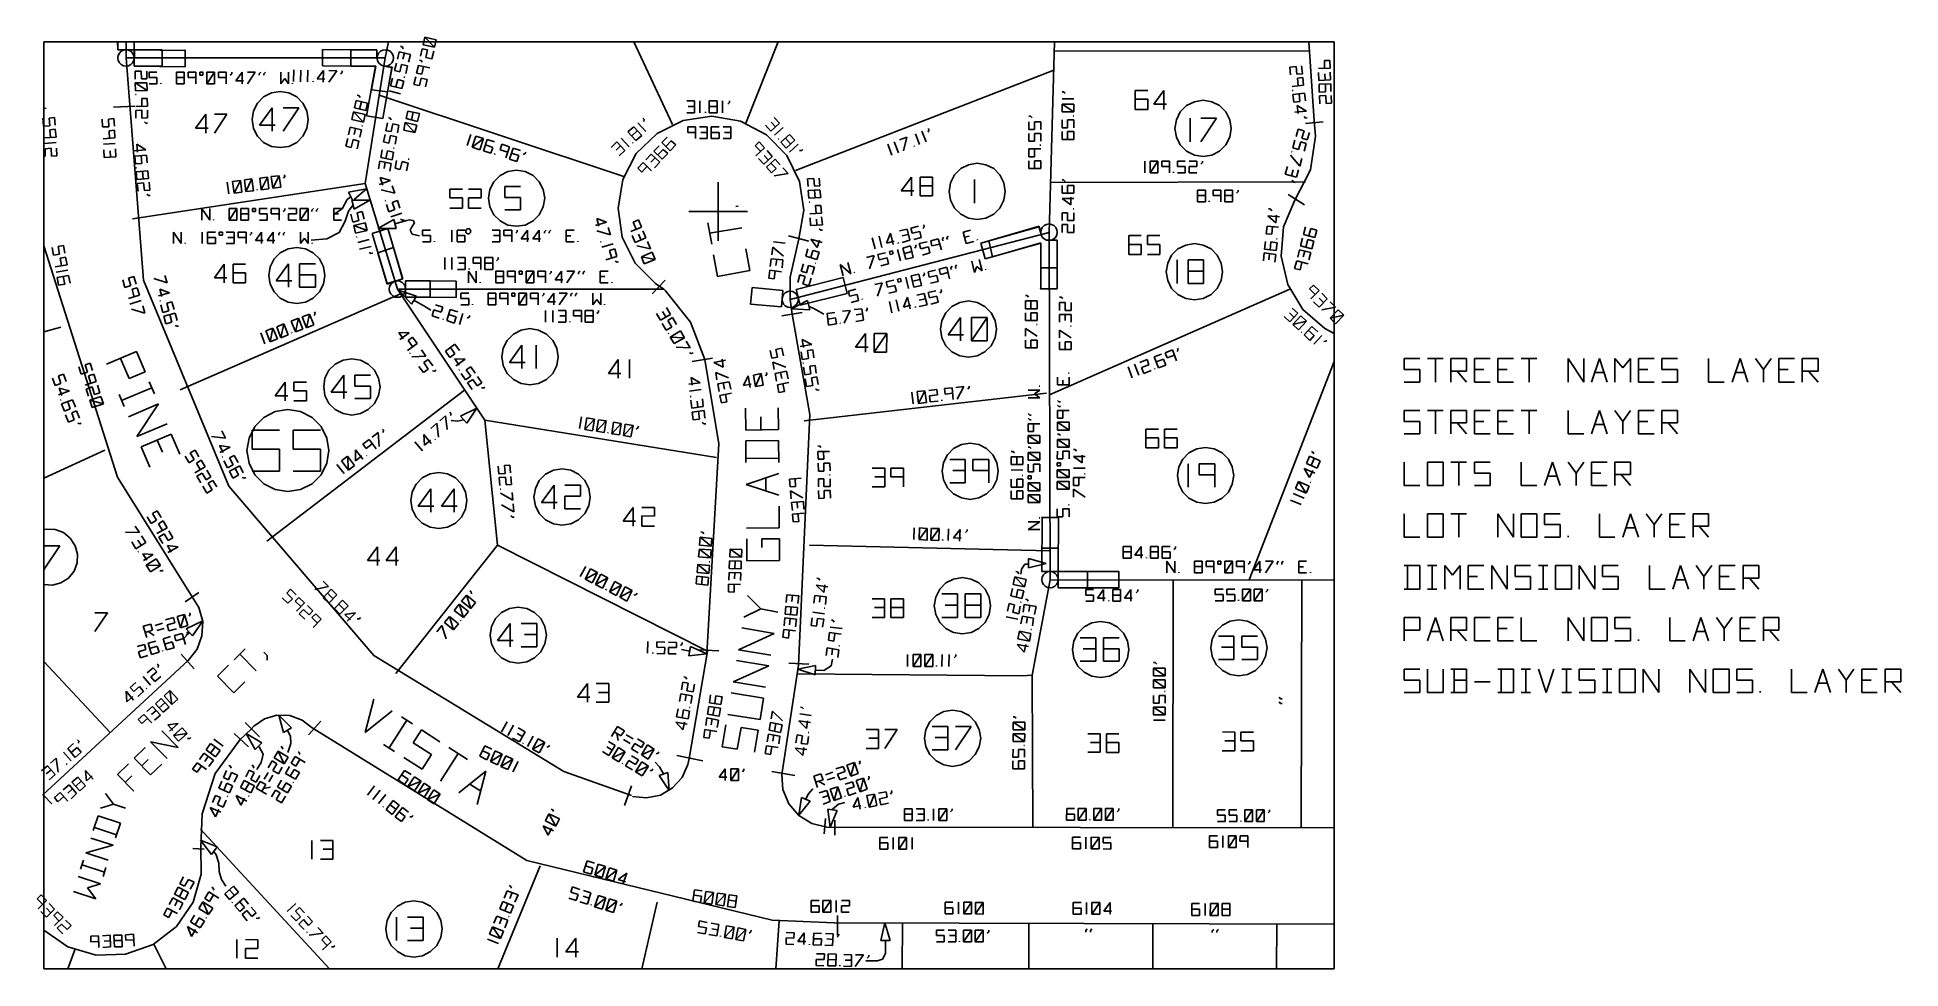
# Model space of a CAD drawing. Extents: x 1.49 to 9.44, y 2.38 to 6.36.
import ezdxf

# ---------------------------------------------------------------- set-up
doc = ezdxf.new("R2010")
doc.units = 0
doc.layers.get('0').update_dxf_attribs({"linetype": 'CONTINUOUS'})
for name, color, linetype in [('DIMENSIONS', 2, 'CONTINUOUS'), ('LOT-NOS', 1, 'CONTINUOUS'), ('LOTS', 3, 'CONTINUOUS'), ('PARCEL-NOS', 7, 'CONTINUOUS'), ('STREET-TXT', 5, 'CONTINUOUS'), ('STREETS', 6, 'CONTINUOUS'), ('SUB-NOS', 3, 'CONTINUOUS')]:
    doc.layers.add(name, color=color, linetype=linetype)

msp = doc.modelspace()

# ---------------------------------------------------------------- linework, layer by layer
for p, q in [((1.517, 2.378), (1.517, 6.335)), ((1.517, 6.335), (7.024, 6.335)), ((7.024, 6.335), (7.024, 2.378)), ((7.024, 2.378), (1.517, 2.378))]:
    msp.add_line(p, q)
at = {"layer": 'DIMENSIONS'}
for p, q in [((3.026, 6.261), (3.034, 6.293)), ((3.034, 6.293), (3.082, 6.281)), ((3.04, 6.316), (3.046, 6.315)), ((3.046, 6.315), (3.051, 6.306)), ((3.05, 6.262), (3.057, 6.288)), ((3.125, 6.274), (3.132, 6.306)), ((3.132, 6.306), (3.155, 6.301)), ((3.136, 6.323), (3.143, 6.355)), ((3.184, 6.312), (3.136, 6.323)), ((3.143, 6.355), (3.192, 6.344)), ((3.184, 6.312), (3.143, 6.355)), ((3.155, 6.301), (3.147, 6.269)), ((3.173, 6.263), (3.181, 6.295)), ((3.192, 6.344), (3.184, 6.312)), ((1.933, 6.21), (1.907, 6.21)), ((1.907, 6.21), (1.907, 6.176)), ((1.934, 6.177), (1.933, 6.21)), ((1.957, 6.21), (1.957, 6.177)), ((1.999, 6.206), (1.966, 6.206)), ((1.966, 6.206), (1.966, 6.183)), ((2.083, 6.206), (2.116, 6.206)), ((2.083, 6.156), (2.083, 6.206)), ((2.116, 6.206), (2.116, 6.156)), ((2.133, 6.206), (2.166, 6.206)), ((2.133, 6.183), (2.133, 6.206)), ((2.166, 6.156), (2.166, 6.206)), ((2.183, 6.206), (2.196, 6.206)), ((2.183, 6.193), (2.183, 6.206)), ((2.196, 6.206), (2.196, 6.193)), ((2.213, 6.206), (2.246, 6.206)), ((2.213, 6.156), (2.213, 6.206)), ((2.213, 6.156), (2.246, 6.206)), ((2.246, 6.206), (2.246, 6.156)), ((2.263, 6.206), (2.296, 6.206)), ((2.263, 6.183), (2.263, 6.206)), ((2.296, 6.156), (2.296, 6.206)), ((2.319, 6.206), (2.319, 6.199)), ((2.363, 6.206), (2.336, 6.169)), ((2.363, 6.156), (2.363, 6.206)), ((2.386, 6.206), (2.419, 6.206)), ((2.386, 6.156), (2.419, 6.206)), ((2.443, 6.206), (2.436, 6.199)), ((2.463, 6.206), (2.456, 6.199)), ((2.529, 6.206), (2.529, 6.156)), ((2.562, 6.156), (2.562, 6.206)), ((2.583, 6.166), (2.584, 6.216)), ((2.613, 6.165), (2.614, 6.215)), ((2.643, 6.165), (2.644, 6.215)), ((2.711, 6.213), (2.684, 6.177)), ((2.71, 6.163), (2.711, 6.213)), ((2.733, 6.163), (2.767, 6.212)), ((2.734, 6.213), (2.767, 6.212)), ((2.791, 6.205), (2.784, 6.199)), ((2.791, 6.212), (2.791, 6.205)), ((3.022, 6.245), (3.014, 6.213)), ((3.014, 6.213), (3.036, 6.207)), ((3.036, 6.207), (3.044, 6.239)), ((3.044, 6.239), (3.07, 6.233)), ((3.07, 6.233), (3.062, 6.2)), ((3.082, 6.281), (3.074, 6.249)), ((3.108, 6.202), (3.116, 6.235)), ((3.164, 6.224), (3.116, 6.235)), ((3.121, 6.257), (3.127, 6.256)), ((3.127, 6.256), (3.132, 6.248)), ((3.138, 6.23), (3.131, 6.197)), ((3.147, 6.269), (3.173, 6.263)), ((6.862, 6.23), (6.836, 6.227)), ((6.836, 6.227), (6.839, 6.194)), ((6.866, 6.197), (6.862, 6.23)), ((6.885, 6.233), (6.889, 6.199)), ((6.958, 6.221), (7.008, 6.223)), ((6.959, 6.171), (6.958, 6.205)), ((6.984, 6.222), (6.983, 6.256)), ((6.983, 6.256), (7.006, 6.256)), ((7.006, 6.256), (7.008, 6.223)), ((7.008, 6.206), (7.009, 6.173)), ((1.908, 6.126), (1.907, 6.16)), ((1.907, 6.16), (1.957, 6.16)), ((1.907, 6.16), (1.958, 6.127)), ((1.958, 6.127), (1.908, 6.126)), ((1.957, 6.177), (1.934, 6.177)), ((1.957, 6.16), (1.958, 6.127)), ((1.966, 6.183), (1.999, 6.183)), ((1.999, 6.156), (1.966, 6.156)), ((1.999, 6.183), (1.999, 6.156)), ((2.016, 6.156), (2.016, 6.159)), ((2.083, 6.183), (2.116, 6.183)), ((2.116, 6.156), (2.083, 6.156)), ((2.166, 6.183), (2.133, 6.183)), ((2.196, 6.193), (2.183, 6.193)), ((2.246, 6.156), (2.213, 6.156)), ((2.296, 6.183), (2.263, 6.183)), ((2.319, 6.199), (2.313, 6.193)), ((2.336, 6.169), (2.369, 6.169)), ((2.436, 6.199), (2.436, 6.193)), ((2.456, 6.199), (2.456, 6.193)), ((2.529, 6.156), (2.546, 6.179)), ((2.546, 6.179), (2.562, 6.156)), ((2.579, 6.156), (2.579, 6.159)), ((2.667, 6.164), (2.667, 6.167)), ((2.684, 6.177), (2.717, 6.176)), ((3.039, 6.113), (2.991, 6.126)), ((3.005, 6.18), (2.997, 6.148)), ((2.997, 6.148), (3.045, 6.136)), ((3.028, 6.175), (3.019, 6.143)), ((3.054, 6.168), (3.028, 6.175)), ((3.045, 6.136), (3.054, 6.168)), ((3.058, 6.184), (3.054, 6.185)), ((3.105, 6.186), (3.097, 6.154)), ((3.097, 6.154), (3.12, 6.149)), ((3.131, 6.197), (3.108, 6.202)), ((3.12, 6.149), (3.127, 6.181)), ((3.127, 6.181), (3.153, 6.175)), ((3.153, 6.175), (3.146, 6.143)), ((6.845, 6.145), (6.894, 6.15)), ((6.846, 6.128), (6.85, 6.128)), ((6.889, 6.199), (6.866, 6.197)), ((6.868, 6.18), (6.891, 6.183)), ((6.871, 6.147), (6.868, 6.18)), ((6.891, 6.183), (6.894, 6.15)), ((7.009, 6.173), (6.959, 6.171)), ((7.01, 6.156), (6.96, 6.155)), ((6.96, 6.155), (6.961, 6.121)), ((6.985, 6.199), (6.986, 6.172)), ((6.988, 6.122), (6.987, 6.156)), ((7.011, 6.123), (7.01, 6.156)), ((1.517, 6.051), (1.527, 6.052)), ((1.815, 6.056), (1.906, 6.061)), ((1.908, 6.11), (1.911, 6.11)), ((1.909, 6.06), (1.959, 6.061)), ((1.936, 6.06), (1.935, 6.094)), ((1.935, 6.094), (1.958, 6.094)), ((1.958, 6.094), (1.959, 6.061)), ((2.843, 6.053), (2.85, 6.085)), ((2.892, 6.042), (2.843, 6.053)), ((2.85, 6.085), (2.899, 6.074)), ((2.855, 6.108), (2.862, 6.106)), ((2.862, 6.106), (2.867, 6.098)), ((2.865, 6.048), (2.873, 6.08)), ((2.899, 6.074), (2.892, 6.042)), ((4.261, 6.083), (4.294, 6.083)), ((4.267, 6.06), (4.294, 6.06)), ((4.294, 6.083), (4.294, 6.033)), ((4.317, 6.033), (4.317, 6.083)), ((4.357, 6.083), (4.391, 6.083)), ((4.357, 6.033), (4.357, 6.083)), ((4.357, 6.06), (4.391, 6.06)), ((4.391, 6.083), (4.391, 6.033)), ((4.414, 6.033), (4.414, 6.083)), ((4.444, 6.077), (4.437, 6.07)), ((4.444, 6.083), (4.444, 6.077)), ((5.864, 6.122), (5.87, 6.122)), ((5.914, 6.092), (5.864, 6.092)), ((5.864, 6.036), (5.864, 6.069)), ((5.864, 6.069), (5.914, 6.069)), ((5.914, 6.036), (5.864, 6.069)), ((5.87, 6.122), (5.877, 6.116)), ((5.914, 6.069), (5.914, 6.036)), ((6.898, 6.117), (6.848, 6.111)), ((6.848, 6.111), (6.852, 6.078)), ((6.852, 6.078), (6.878, 6.081)), ((6.906, 6.04), (6.867, 6.063)), ((6.867, 6.063), (6.871, 6.03)), ((6.878, 6.081), (6.875, 6.114)), ((6.902, 6.084), (6.898, 6.117)), ((6.961, 6.121), (6.988, 6.122)), ((6.989, 6.106), (6.962, 6.105)), ((6.962, 6.105), (6.963, 6.071)), ((6.99, 6.072), (6.989, 6.106)), ((7.013, 6.073), (6.99, 6.072)), ((7.012, 6.106), (7.013, 6.073)), ((1.516, 5.976), (1.513, 6.009)), ((1.542, 5.977), (1.516, 5.976)), ((1.563, 6.012), (1.54, 6.01)), ((1.54, 6.01), (1.542, 5.977)), ((1.566, 5.979), (1.563, 6.012)), ((1.768, 5.972), (1.766, 6.005)), ((1.794, 5.973), (1.768, 5.972)), ((1.816, 6.008), (1.793, 6.006)), ((1.793, 6.006), (1.794, 5.973)), ((1.818, 5.975), (1.816, 6.008)), ((1.936, 6.044), (1.909, 6.043)), ((1.909, 6.043), (1.91, 6.01)), ((1.936, 6.01), (1.936, 6.044)), ((1.96, 6.011), (1.936, 6.01)), ((1.953, 5.988), (1.946, 5.994)), ((1.96, 5.988), (1.953, 5.988)), ((1.959, 6.044), (1.96, 6.011)), ((2.817, 5.939), (2.825, 5.971)), ((2.825, 5.971), (2.873, 5.96)), ((2.832, 6.004), (2.839, 6.036)), ((2.881, 5.993), (2.832, 6.004)), ((2.839, 6.036), (2.888, 6.025)), ((2.881, 5.993), (2.839, 6.036)), ((2.841, 5.94), (2.847, 5.966)), ((2.877, 5.977), (2.874, 5.977)), ((2.888, 6.025), (2.881, 5.993)), ((2.984, 5.989), (2.977, 5.956)), ((2.988, 6.012), (2.995, 6.01)), ((2.995, 6.01), (3, 6.003)), ((3, 5.952), (3.007, 5.985)), ((3.007, 5.985), (3.032, 5.979)), ((3.032, 5.979), (3.026, 5.947)), ((3.053, 5.959), (3.06, 5.991)), ((3.06, 5.991), (3.109, 5.98)), ((3.101, 5.948), (3.06, 5.991)), ((3.064, 6.008), (3.071, 6.04)), ((3.112, 5.996), (3.064, 6.008)), ((3.071, 6.04), (3.12, 6.029)), ((3.087, 6.002), (3.094, 6.035)), ((3.109, 5.98), (3.101, 5.948)), ((3.12, 6.029), (3.112, 5.996)), ((4.01, 5.951), (4.035, 5.973)), ((4.035, 5.973), (4.069, 5.936)), ((4.086, 5.952), (4.052, 5.989)), ((4.074, 6.009), (4.079, 6.004)), ((4.079, 6.004), (4.078, 5.995)), ((4.294, 6.033), (4.261, 6.033)), ((4.266, 5.973), (4.299, 5.973)), ((4.266, 5.949), (4.266, 5.973)), ((4.299, 5.923), (4.299, 5.973)), ((4.316, 5.973), (4.349, 5.973)), ((4.341, 6.033), (4.341, 6.037)), ((4.349, 5.973), (4.349, 5.923)), ((4.391, 6.033), (4.357, 6.033)), ((4.399, 5.973), (4.366, 5.973)), ((4.366, 5.973), (4.366, 5.923)), ((4.416, 5.973), (4.449, 5.973)), ((4.449, 5.973), (4.449, 5.923)), ((4.62, 5.954), (4.598, 5.979)), ((4.657, 5.988), (4.62, 5.954)), ((4.622, 5.992), (4.64, 5.972)), ((4.635, 6.012), (4.657, 5.988)), ((4.636, 5.937), (4.673, 5.97)), ((5.722, 6.018), (5.729, 6.018)), ((5.722, 5.994), (5.722, 5.961)), ((5.729, 6.018), (5.735, 6.011)), ((5.745, 5.961), (5.745, 5.994)), ((5.745, 5.994), (5.772, 5.994)), ((5.772, 5.994), (5.772, 5.961)), ((5.914, 6.036), (5.864, 6.036)), ((5.864, 6.003), (5.864, 5.969)), ((5.864, 5.969), (5.887, 5.969)), ((5.887, 5.969), (5.887, 6.003)), ((5.887, 6.003), (5.914, 6.003)), ((5.914, 6.019), (5.91, 6.019)), ((5.914, 6.003), (5.914, 5.969)), ((6.857, 6.035), (6.906, 6.04)), ((6.903, 6.01), (6.896, 6.016)), ((6.91, 6.011), (6.903, 6.01)), ((6.903, 5.987), (6.978, 5.994)), ((1.519, 5.926), (1.569, 5.929)), ((1.52, 5.902), (1.57, 5.905)), ((1.543, 5.96), (1.566, 5.962)), ((1.545, 5.927), (1.543, 5.96)), ((1.566, 5.962), (1.569, 5.929)), ((1.77, 5.922), (1.82, 5.925)), ((1.772, 5.899), (1.821, 5.901)), ((1.796, 5.956), (1.819, 5.958)), ((1.797, 5.923), (1.796, 5.956)), ((1.819, 5.958), (1.82, 5.925)), ((1.953, 5.875), (1.914, 5.898)), ((1.914, 5.898), (1.917, 5.865)), ((2.814, 5.923), (2.806, 5.89)), ((2.806, 5.89), (2.829, 5.885)), ((2.829, 5.885), (2.837, 5.918)), ((2.837, 5.918), (2.862, 5.912)), ((2.862, 5.912), (2.855, 5.879)), ((2.873, 5.96), (2.866, 5.928)), ((2.974, 5.94), (2.967, 5.908)), ((2.967, 5.908), (2.99, 5.903)), ((2.977, 5.956), (3, 5.952)), ((2.99, 5.903), (2.997, 5.936)), ((2.997, 5.936), (3.023, 5.93)), ((3.023, 5.93), (3.017, 5.898)), ((3.101, 5.948), (3.053, 5.959)), ((3.324, 5.893), (3.339, 5.94)), ((3.346, 5.886), (3.361, 5.933)), ((3.346, 5.886), (3.393, 5.923)), ((3.378, 5.875), (3.346, 5.886)), ((3.361, 5.933), (3.393, 5.923)), ((3.393, 5.923), (3.378, 5.875)), ((3.409, 5.918), (3.394, 5.87)), ((3.434, 5.885), (3.402, 5.896)), ((3.441, 5.908), (3.409, 5.918)), ((3.465, 5.875), (3.472, 5.898)), ((3.472, 5.898), (3.504, 5.887)), ((3.489, 5.84), (3.504, 5.887)), ((3.939, 5.885), (3.963, 5.908)), ((3.96, 5.873), (3.979, 5.891)), ((3.963, 5.908), (3.997, 5.871)), ((4.015, 5.887), (3.981, 5.924)), ((4.044, 5.914), (4.01, 5.951)), ((4.026, 5.933), (4.05, 5.956)), ((4.032, 5.903), (4.029, 5.905)), ((4.069, 5.936), (4.044, 5.914)), ((4.143, 5.892), (4.121, 5.868)), ((4.178, 5.929), (4.155, 5.905)), ((4.155, 5.905), (4.191, 5.87)), ((4.195, 5.913), (4.172, 5.889)), ((4.191, 5.87), (4.214, 5.895)), ((4.214, 5.895), (4.195, 5.913)), ((4.299, 5.949), (4.266, 5.949)), ((4.349, 5.923), (4.316, 5.923)), ((4.322, 5.949), (4.349, 5.949)), ((4.399, 5.949), (4.366, 5.949)), ((4.366, 5.923), (4.399, 5.923)), ((4.399, 5.923), (4.399, 5.949)), ((4.449, 5.923), (4.416, 5.923)), ((4.422, 5.949), (4.449, 5.949)), ((4.553, 5.892), (4.57, 5.908)), ((4.576, 5.868), (4.553, 5.892)), ((4.57, 5.908), (4.593, 5.883)), ((4.652, 5.92), (4.654, 5.922)), ((4.663, 5.907), (4.7, 5.94)), ((4.685, 5.882), (4.663, 5.907)), ((4.682, 5.925), (4.704, 5.9)), ((4.722, 5.916), (4.685, 5.882)), ((4.7, 5.94), (4.722, 5.916)), ((4.7, 5.865), (4.737, 5.898)), ((5.137, 5.851), (5.119, 5.898)), ((5.165, 5.862), (5.147, 5.909)), ((5.169, 5.917), (5.2, 5.929)), ((5.187, 5.87), (5.2, 5.929)), ((5.233, 5.889), (5.232, 5.892)), ((5.255, 5.897), (5.237, 5.943)), ((5.283, 5.908), (5.265, 5.954)), ((5.295, 5.959), (5.291, 5.95)), ((5.293, 5.965), (5.295, 5.959)), ((5.722, 5.961), (5.745, 5.961)), ((5.722, 5.944), (5.722, 5.911)), ((5.722, 5.911), (5.745, 5.911)), ((5.745, 5.911), (5.745, 5.944)), ((5.745, 5.944), (5.772, 5.944)), ((5.772, 5.894), (5.769, 5.894)), ((5.772, 5.944), (5.772, 5.911)), ((5.864, 5.953), (5.864, 5.919)), ((5.864, 5.919), (5.914, 5.919)), ((5.914, 5.953), (5.887, 5.953)), ((5.887, 5.953), (5.887, 5.919)), ((5.914, 5.919), (5.914, 5.953)), ((6.848, 5.883), (6.857, 5.915)), ((6.871, 5.963), (6.862, 5.931)), ((6.896, 5.956), (6.871, 5.963)), ((6.883, 5.908), (6.873, 5.876)), ((6.905, 5.901), (6.883, 5.908)), ((6.887, 5.924), (6.896, 5.956)), ((6.91, 5.917), (6.887, 5.924)), ((6.896, 5.869), (6.905, 5.901)), ((6.919, 5.949), (6.91, 5.917)), ((1.548, 5.881), (1.522, 5.879)), ((1.522, 5.879), (1.523, 5.846)), ((1.55, 5.848), (1.548, 5.881)), ((1.573, 5.849), (1.55, 5.848)), ((1.571, 5.882), (1.573, 5.849)), ((1.774, 5.842), (1.773, 5.875)), ((1.824, 5.845), (1.774, 5.842)), ((1.8, 5.87), (1.801, 5.843)), ((1.823, 5.878), (1.824, 5.845)), ((1.903, 5.87), (1.953, 5.875)), ((1.955, 5.852), (1.905, 5.847)), ((1.905, 5.847), (1.908, 5.814)), ((1.908, 5.814), (1.935, 5.816)), ((1.935, 5.816), (1.932, 5.85)), ((1.958, 5.819), (1.955, 5.852)), ((2.945, 5.793), (2.951, 5.826)), ((2.951, 5.826), (3, 5.816)), ((2.961, 5.875), (2.955, 5.842)), ((2.955, 5.842), (3.004, 5.832)), ((2.969, 5.795), (2.974, 5.821)), ((2.984, 5.87), (2.977, 5.838)), ((3.01, 5.865), (2.984, 5.87)), ((3, 5.816), (2.994, 5.783)), ((3.004, 5.832), (3.01, 5.865)), ((3.013, 5.881), (3.01, 5.882)), ((3.023, 5.829), (3.016, 5.796)), ((3.038, 5.791), (3.046, 5.824)), ((3.046, 5.824), (3.072, 5.818)), ((3.072, 5.818), (3.065, 5.785)), ((3.076, 5.834), (3.072, 5.835)), ((3.394, 5.87), (3.425, 5.86)), ((3.425, 5.86), (3.434, 5.885)), ((3.441, 5.855), (3.442, 5.858)), ((3.497, 5.865), (3.465, 5.875)), ((3.52, 5.882), (3.505, 5.835)), ((3.505, 5.835), (3.536, 5.825)), ((3.545, 5.85), (3.513, 5.86)), ((3.552, 5.872), (3.52, 5.882)), ((3.536, 5.825), (3.545, 5.85)), ((3.572, 5.859), (3.563, 5.854)), ((3.574, 5.865), (3.572, 5.859)), ((3.997, 5.871), (3.973, 5.849)), ((4.052, 5.796), (4.075, 5.82)), ((4.111, 5.785), (4.075, 5.82)), ((4.086, 5.832), (4.109, 5.856)), ((4.108, 5.821), (4.126, 5.84)), ((4.109, 5.856), (4.146, 5.822)), ((4.121, 5.868), (4.157, 5.834)), ((4.146, 5.822), (4.123, 5.798)), ((4.16, 5.876), (4.137, 5.852)), ((4.157, 5.834), (4.18, 5.858)), ((4.18, 5.858), (4.16, 5.876)), ((4.556, 5.849), (4.593, 5.883)), ((4.59, 5.813), (4.567, 5.837)), ((4.626, 5.846), (4.59, 5.813)), ((4.591, 5.85), (4.609, 5.831)), ((4.638, 5.834), (4.601, 5.801)), ((4.604, 5.871), (4.626, 5.846)), ((4.643, 5.794), (4.62, 5.818)), ((4.66, 5.81), (4.638, 5.834)), ((4.753, 5.872), (4.743, 5.872)), ((4.757, 5.876), (4.753, 5.872)), ((5.722, 5.844), (5.722, 5.878)), ((5.772, 5.878), (5.722, 5.878)), ((5.745, 5.844), (5.722, 5.844)), ((5.722, 5.828), (5.722, 5.794)), ((5.745, 5.878), (5.745, 5.844)), ((5.772, 5.828), (5.745, 5.828)), ((5.745, 5.828), (5.745, 5.794)), ((5.772, 5.794), (5.772, 5.828)), ((6.216, 5.776), (6.216, 5.826)), ((6.239, 5.826), (6.272, 5.826)), ((6.239, 5.776), (6.239, 5.826)), ((6.239, 5.776), (6.272, 5.826)), ((6.272, 5.826), (6.272, 5.776)), ((6.289, 5.826), (6.322, 5.826)), ((6.289, 5.803), (6.289, 5.826)), ((6.322, 5.776), (6.322, 5.826)), ((6.389, 5.826), (6.356, 5.826)), ((6.356, 5.826), (6.356, 5.803)), ((6.406, 5.826), (6.439, 5.826)), ((6.439, 5.826), (6.439, 5.803)), ((6.462, 5.82), (6.456, 5.813)), ((6.462, 5.826), (6.462, 5.82)), ((6.839, 5.851), (6.878, 5.805)), ((6.843, 5.867), (6.846, 5.866)), ((6.873, 5.876), (6.848, 5.883)), ((6.887, 5.837), (6.878, 5.805)), ((1.91, 5.798), (1.913, 5.798)), ((1.911, 5.781), (1.961, 5.785)), ((1.914, 5.748), (1.911, 5.781)), ((1.964, 5.752), (1.914, 5.748)), ((1.943, 5.733), (1.916, 5.731)), ((1.916, 5.731), (1.919, 5.698)), ((1.938, 5.783), (1.941, 5.75)), ((1.946, 5.701), (1.943, 5.733)), ((1.961, 5.785), (1.964, 5.752)), ((1.966, 5.736), (1.969, 5.702)), ((2.306, 5.687), (2.3, 5.736)), ((2.323, 5.739), (2.356, 5.743)), ((2.329, 5.69), (2.323, 5.739)), ((2.329, 5.69), (2.356, 5.743)), ((2.356, 5.743), (2.362, 5.694)), ((2.373, 5.746), (2.405, 5.75)), ((2.379, 5.696), (2.373, 5.746)), ((2.379, 5.696), (2.405, 5.75)), ((2.405, 5.75), (2.412, 5.7)), ((2.439, 5.754), (2.472, 5.758)), ((2.445, 5.704), (2.439, 5.754)), ((2.445, 5.704), (2.472, 5.758)), ((2.472, 5.758), (2.478, 5.708)), ((2.488, 5.76), (2.521, 5.764)), ((2.494, 5.71), (2.488, 5.76)), ((2.494, 5.71), (2.521, 5.764)), ((2.521, 5.764), (2.528, 5.715)), ((2.545, 5.76), (2.54, 5.753)), ((2.544, 5.767), (2.545, 5.76)), ((2.949, 5.726), (2.997, 5.743)), ((2.997, 5.743), (2.953, 5.756)), ((2.953, 5.756), (2.964, 5.724)), ((3.016, 5.796), (3.038, 5.791)), ((4.069, 5.779), (4.052, 5.796)), ((4.092, 5.804), (4.069, 5.779)), ((4.601, 5.801), (4.623, 5.776)), ((4.623, 5.776), (4.643, 5.794)), ((4.634, 5.763), (4.694, 5.773)), ((4.672, 5.797), (4.694, 5.773)), ((4.804, 5.752), (4.777, 5.751)), ((4.777, 5.751), (4.78, 5.718)), ((4.806, 5.719), (4.804, 5.752)), ((4.827, 5.754), (4.829, 5.721)), ((5.722, 5.794), (5.772, 5.794)), ((5.864, 5.746), (5.87, 5.746)), ((5.87, 5.746), (5.877, 5.739)), ((6.272, 5.776), (6.239, 5.776)), ((6.322, 5.803), (6.289, 5.803)), ((6.339, 5.776), (6.339, 5.78)), ((6.356, 5.803), (6.389, 5.803)), ((6.389, 5.776), (6.356, 5.776)), ((6.389, 5.803), (6.389, 5.776)), ((6.439, 5.803), (6.406, 5.803)), ((6.406, 5.803), (6.406, 5.776)), ((6.406, 5.776), (6.439, 5.776)), ((6.816, 5.771), (6.825, 5.803)), ((6.864, 5.757), (6.816, 5.771)), ((6.849, 5.789), (6.842, 5.763)), ((6.851, 5.736), (6.846, 5.745)), ((6.858, 5.735), (6.851, 5.736)), ((6.873, 5.789), (6.864, 5.757)), ((1.969, 5.702), (1.946, 5.701)), ((1.964, 5.679), (1.957, 5.685)), ((1.971, 5.679), (1.964, 5.679)), ((2.362, 5.694), (2.329, 5.69)), ((2.412, 5.7), (2.379, 5.696)), ((2.428, 5.702), (2.428, 5.705)), ((2.478, 5.708), (2.445, 5.704)), ((2.528, 5.715), (2.494, 5.71)), ((2.791, 5.622), (2.812, 5.662)), ((2.812, 5.662), (2.828, 5.673)), ((2.894, 5.708), (2.818, 5.693)), ((2.818, 5.693), (2.835, 5.66)), ((2.909, 5.659), (2.832, 5.659)), ((2.832, 5.659), (2.842, 5.621)), ((2.842, 5.662), (2.894, 5.708)), ((2.842, 5.621), (2.909, 5.659)), ((2.957, 5.704), (3.015, 5.689)), ((2.974, 5.657), (2.977, 5.658)), ((3.004, 5.721), (3.015, 5.689)), ((3.026, 5.658), (3.004, 5.65)), ((3.004, 5.65), (3.015, 5.619)), ((3.037, 5.626), (3.026, 5.658)), ((4.78, 5.701), (4.83, 5.704)), ((4.783, 5.668), (4.78, 5.701)), ((4.833, 5.671), (4.783, 5.668)), ((4.784, 5.651), (4.787, 5.651)), ((4.829, 5.721), (4.806, 5.719)), ((4.807, 5.702), (4.809, 5.669)), ((4.83, 5.704), (4.833, 5.671)), ((5.864, 5.722), (5.864, 5.689)), ((5.864, 5.689), (5.914, 5.689)), ((5.914, 5.666), (5.864, 5.666)), ((5.864, 5.666), (5.9, 5.639)), ((5.914, 5.722), (5.887, 5.722)), ((5.887, 5.722), (5.887, 5.689)), ((5.9, 5.639), (5.9, 5.672)), ((5.914, 5.689), (5.914, 5.722)), ((6.441, 5.702), (6.475, 5.702)), ((6.441, 5.652), (6.441, 5.702)), ((6.441, 5.679), (6.475, 5.679)), ((6.475, 5.652), (6.441, 5.652)), ((6.475, 5.702), (6.475, 5.652)), ((6.491, 5.652), (6.491, 5.656)), ((6.508, 5.702), (6.541, 5.702)), ((6.508, 5.679), (6.508, 5.702)), ((6.541, 5.679), (6.508, 5.679)), ((6.541, 5.652), (6.541, 5.702)), ((6.558, 5.702), (6.591, 5.702)), ((6.558, 5.652), (6.558, 5.702)), ((6.558, 5.679), (6.591, 5.679)), ((6.591, 5.652), (6.558, 5.652)), ((6.591, 5.702), (6.591, 5.652)), ((6.615, 5.696), (6.608, 5.689)), ((6.615, 5.702), (6.615, 5.696)), ((6.898, 5.64), (6.828, 5.683)), ((2.191, 5.574), (2.191, 5.624)), ((2.191, 5.624), (2.225, 5.574)), ((2.225, 5.574), (2.225, 5.624)), ((2.241, 5.574), (2.241, 5.577)), ((2.308, 5.624), (2.341, 5.624)), ((2.308, 5.574), (2.308, 5.624)), ((2.308, 5.574), (2.341, 5.624)), ((2.341, 5.574), (2.308, 5.574)), ((2.341, 5.624), (2.341, 5.574)), ((2.358, 5.624), (2.391, 5.624)), ((2.358, 5.574), (2.358, 5.624)), ((2.358, 5.601), (2.391, 5.601)), ((2.391, 5.574), (2.358, 5.574)), ((2.391, 5.624), (2.391, 5.574)), ((2.408, 5.624), (2.421, 5.624)), ((2.408, 5.611), (2.408, 5.624)), ((2.421, 5.611), (2.408, 5.611)), ((2.421, 5.624), (2.421, 5.611)), ((2.471, 5.624), (2.438, 5.624)), ((2.438, 5.624), (2.438, 5.601)), ((2.438, 5.601), (2.471, 5.601)), ((2.471, 5.574), (2.438, 5.574)), ((2.471, 5.601), (2.471, 5.574)), ((2.488, 5.624), (2.521, 5.624)), ((2.488, 5.601), (2.488, 5.624)), ((2.521, 5.601), (2.488, 5.601)), ((2.521, 5.574), (2.521, 5.624)), ((2.545, 5.617), (2.538, 5.611)), ((2.545, 5.624), (2.545, 5.617)), ((2.561, 5.624), (2.595, 5.624)), ((2.595, 5.601), (2.561, 5.601)), ((2.561, 5.601), (2.561, 5.574)), ((2.561, 5.574), (2.595, 5.574)), ((2.595, 5.624), (2.595, 5.601)), ((2.611, 5.624), (2.645, 5.624)), ((2.611, 5.574), (2.611, 5.624)), ((2.611, 5.574), (2.645, 5.624)), ((2.645, 5.574), (2.611, 5.574)), ((2.645, 5.624), (2.645, 5.574)), ((2.668, 5.624), (2.661, 5.617)), ((2.661, 5.617), (2.661, 5.611)), ((2.688, 5.624), (2.681, 5.617)), ((2.681, 5.617), (2.681, 5.611)), ((2.755, 5.624), (2.788, 5.624)), ((2.755, 5.624), (2.755, 5.574)), ((2.755, 5.601), (2.775, 5.601)), ((2.755, 5.574), (2.788, 5.574)), ((2.76, 5.602), (2.791, 5.622)), ((2.777, 5.521), (2.803, 5.57)), ((2.803, 5.57), (2.817, 5.613)), ((2.805, 5.574), (2.805, 5.577)), ((2.817, 5.613), (2.837, 5.639)), ((2.836, 5.566), (2.828, 5.599)), ((2.862, 5.573), (2.836, 5.566)), ((2.876, 5.611), (2.854, 5.605)), ((2.854, 5.605), (2.862, 5.573)), ((2.884, 5.579), (2.876, 5.611)), ((3.011, 5.577), (2.943, 5.539)), ((2.99, 5.61), (2.979, 5.641)), ((3.015, 5.619), (2.99, 5.61)), ((2.998, 5.588), (3.045, 5.604)), ((3.021, 5.539), (3.011, 5.577)), ((3.067, 5.572), (3.015, 5.558)), ((3.048, 5.574), (3.04, 5.578)), ((3.055, 5.576), (3.048, 5.574)), ((3.078, 5.576), (3.067, 5.572)), ((3.094, 5.573), (3.078, 5.576)), ((3.099, 5.562), (3.094, 5.573)), ((3.919, 5.566), (3.877, 5.581)), ((3.877, 5.581), (3.886, 5.549)), ((4.033, 5.566), (4.055, 5.575)), ((4.055, 5.575), (4.068, 5.544)), ((4.787, 5.601), (4.837, 5.604)), ((4.79, 5.551), (4.788, 5.584)), ((4.811, 5.636), (4.834, 5.637)), ((4.813, 5.603), (4.811, 5.636)), ((4.815, 5.579), (4.816, 5.553)), ((4.834, 5.637), (4.837, 5.604)), ((4.837, 5.588), (4.84, 5.554)), ((5.864, 5.572), (5.864, 5.606)), ((5.864, 5.606), (5.887, 5.606)), ((5.887, 5.606), (5.887, 5.572)), ((5.887, 5.572), (5.914, 5.572)), ((5.914, 5.622), (5.91, 5.622)), ((5.914, 5.572), (5.914, 5.606)), ((6.792, 5.588), (6.742, 5.592)), ((6.742, 5.592), (6.776, 5.562)), ((6.745, 5.622), (6.752, 5.622)), ((6.752, 5.622), (6.758, 5.614)), ((6.776, 5.562), (6.779, 5.595)), ((2.07, 5.474), (2.07, 5.523)), ((2.07, 5.523), (2.103, 5.474)), ((2.103, 5.474), (2.103, 5.523)), ((2.193, 5.474), (2.193, 5.523)), ((2.25, 5.523), (2.216, 5.523)), ((2.216, 5.523), (2.216, 5.474)), ((2.25, 5.5), (2.216, 5.5)), ((2.25, 5.474), (2.25, 5.5)), ((2.266, 5.523), (2.28, 5.523)), ((2.266, 5.51), (2.266, 5.523)), ((2.28, 5.51), (2.266, 5.51)), ((2.28, 5.523), (2.28, 5.51)), ((2.296, 5.523), (2.33, 5.523)), ((2.303, 5.5), (2.33, 5.5)), ((2.33, 5.523), (2.33, 5.474)), ((2.346, 5.523), (2.38, 5.523)), ((2.346, 5.5), (2.346, 5.523)), ((2.38, 5.5), (2.346, 5.5)), ((2.38, 5.474), (2.38, 5.523)), ((2.403, 5.517), (2.396, 5.51)), ((2.403, 5.523), (2.403, 5.517)), ((2.446, 5.523), (2.42, 5.487)), ((2.446, 5.474), (2.446, 5.523)), ((2.496, 5.523), (2.47, 5.487)), ((2.496, 5.474), (2.496, 5.523)), ((2.526, 5.523), (2.52, 5.517)), ((2.52, 5.517), (2.52, 5.51)), ((2.546, 5.523), (2.54, 5.517)), ((2.54, 5.517), (2.54, 5.51)), ((2.613, 5.523), (2.613, 5.474)), ((2.613, 5.474), (2.63, 5.497)), ((2.63, 5.497), (2.646, 5.474)), ((2.646, 5.474), (2.646, 5.523)), ((2.658, 5.489), (2.725, 5.495)), ((2.725, 5.495), (2.777, 5.521)), ((2.84, 5.551), (2.888, 5.563)), ((2.848, 5.518), (2.84, 5.551)), ((2.84, 5.551), (2.897, 5.53)), ((2.897, 5.53), (2.848, 5.518)), ((2.852, 5.502), (2.855, 5.503)), ((2.858, 5.479), (2.906, 5.492)), ((2.888, 5.563), (2.897, 5.53)), ((2.943, 5.539), (3.021, 5.539)), ((3.081, 5.531), (3.086, 5.543)), ((3.089, 5.515), (3.081, 5.531)), ((3.086, 5.543), (3.099, 5.562)), ((3.121, 5.507), (3.089, 5.515)), ((3.168, 5.531), (3.134, 5.531)), ((3.134, 5.531), (3.134, 5.508)), ((3.134, 5.508), (3.168, 5.508)), ((3.168, 5.508), (3.168, 5.481)), ((3.258, 5.481), (3.258, 5.531)), ((3.314, 5.531), (3.281, 5.531)), ((3.281, 5.531), (3.281, 5.481)), ((3.314, 5.508), (3.281, 5.508)), ((3.314, 5.481), (3.314, 5.508)), ((3.319, 5.533), (3.318, 5.53)), ((3.318, 5.53), (3.318, 5.526)), ((3.318, 5.526), (3.318, 5.523)), ((3.318, 5.523), (3.319, 5.52)), ((3.322, 5.535), (3.319, 5.533)), ((3.319, 5.52), (3.322, 5.518)), ((3.325, 5.537), (3.322, 5.535)), ((3.322, 5.518), (3.325, 5.516)), ((3.328, 5.537), (3.325, 5.537)), ((3.325, 5.516), (3.328, 5.516)), ((3.332, 5.537), (3.328, 5.537)), ((3.328, 5.516), (3.332, 5.516)), ((3.335, 5.535), (3.332, 5.537)), ((3.332, 5.516), (3.335, 5.518)), ((3.337, 5.533), (3.335, 5.535)), ((3.335, 5.518), (3.337, 5.52)), ((3.338, 5.53), (3.337, 5.533)), ((3.337, 5.52), (3.338, 5.523)), ((3.339, 5.526), (3.338, 5.53)), ((3.338, 5.523), (3.339, 5.526)), ((3.339, 5.526), (3.339, 5.526)), ((3.431, 5.531), (3.464, 5.531)), ((3.437, 5.508), (3.464, 5.508)), ((3.464, 5.531), (3.464, 5.481)), ((3.481, 5.531), (3.514, 5.531)), ((3.481, 5.508), (3.481, 5.531)), ((3.514, 5.508), (3.481, 5.508)), ((3.514, 5.481), (3.514, 5.531)), ((3.537, 5.524), (3.531, 5.518)), ((3.537, 5.531), (3.537, 5.524)), ((3.581, 5.531), (3.554, 5.494)), ((3.554, 5.494), (3.587, 5.494)), ((3.581, 5.481), (3.581, 5.531)), ((3.631, 5.531), (3.604, 5.494)), ((3.604, 5.494), (3.637, 5.494)), ((3.631, 5.481), (3.631, 5.531)), ((3.661, 5.531), (3.654, 5.524)), ((3.654, 5.524), (3.654, 5.518)), ((3.681, 5.531), (3.674, 5.524)), ((3.674, 5.524), (3.674, 5.518)), ((3.747, 5.531), (3.781, 5.531)), ((3.747, 5.531), (3.747, 5.481)), ((3.747, 5.507), (3.767, 5.507)), ((3.872, 5.551), (3.919, 5.566)), ((3.878, 5.529), (3.936, 5.512)), ((3.926, 5.543), (3.936, 5.512)), ((4.022, 5.525), (4.068, 5.544)), ((4.041, 5.479), (4.028, 5.509)), ((4.046, 5.535), (4.033, 5.566)), ((4.087, 5.498), (4.041, 5.479)), ((4.055, 5.514), (4.066, 5.489)), ((4.074, 5.529), (4.087, 5.498)), ((4.696, 5.507), (4.783, 5.485)), ((4.84, 5.554), (4.79, 5.551)), ((4.839, 5.479), (4.791, 5.493)), ((4.791, 5.493), (4.818, 5.457)), ((4.818, 5.457), (4.828, 5.489)), ((4.834, 5.531), (4.827, 5.537)), ((4.841, 5.531), (4.834, 5.531)), ((5.065, 5.451), (5.053, 5.499)), ((5.094, 5.458), (5.082, 5.506)), ((5.131, 5.518), (5.114, 5.476)), ((5.143, 5.47), (5.131, 5.518)), ((5.169, 5.528), (5.202, 5.536)), ((5.181, 5.507), (5.207, 5.513)), ((5.202, 5.536), (5.214, 5.488)), ((5.25, 5.548), (5.218, 5.54)), ((5.218, 5.54), (5.224, 5.518)), ((5.224, 5.518), (5.256, 5.525)), ((5.262, 5.5), (5.23, 5.492)), ((5.256, 5.525), (5.262, 5.5)), ((5.274, 5.547), (5.27, 5.539)), ((5.273, 5.554), (5.274, 5.547)), ((5.303, 5.486), (5.335, 5.495)), ((5.348, 5.447), (5.335, 5.495)), ((5.357, 5.501), (5.353, 5.493)), ((5.353, 5.493), (5.354, 5.486)), ((5.377, 5.506), (5.372, 5.498)), ((5.372, 5.498), (5.374, 5.492)), ((5.441, 5.523), (5.473, 5.532)), ((5.441, 5.523), (5.454, 5.475)), ((5.447, 5.501), (5.466, 5.506)), ((5.502, 5.488), (5.501, 5.491)), ((5.864, 5.522), (5.864, 5.556)), ((5.864, 5.556), (5.887, 5.556)), ((5.887, 5.556), (5.887, 5.522)), ((5.887, 5.522), (5.914, 5.522)), ((5.914, 5.522), (5.914, 5.556)), ((6.734, 5.516), (6.738, 5.549)), ((6.758, 5.514), (6.734, 5.516)), ((6.787, 5.544), (6.738, 5.549)), ((6.761, 5.547), (6.758, 5.514)), ((6.782, 5.495), (6.779, 5.495)), ((6.89, 5.497), (6.881, 5.465)), ((6.902, 5.545), (6.894, 5.513)), ((6.894, 5.513), (6.942, 5.5)), ((6.912, 5.491), (6.904, 5.459)), ((6.938, 5.484), (6.912, 5.491)), ((6.925, 5.539), (6.916, 5.507)), ((6.95, 5.532), (6.925, 5.539)), ((6.942, 5.5), (6.95, 5.532)), ((1.558, 5.424), (1.552, 5.457)), ((1.584, 5.429), (1.558, 5.424)), ((1.601, 5.466), (1.578, 5.462)), ((1.578, 5.462), (1.584, 5.429)), ((1.587, 5.412), (1.61, 5.416)), ((1.593, 5.38), (1.587, 5.412)), ((1.607, 5.433), (1.601, 5.466)), ((1.61, 5.416), (1.616, 5.384)), ((2.12, 5.474), (2.12, 5.477)), ((2.216, 5.474), (2.25, 5.474)), ((2.33, 5.474), (2.296, 5.474)), ((2.42, 5.487), (2.453, 5.487)), ((2.47, 5.487), (2.503, 5.487)), ((2.663, 5.474), (2.663, 5.477)), ((2.865, 5.45), (2.914, 5.462)), ((2.914, 5.432), (2.906, 5.436)), ((2.921, 5.434), (2.914, 5.432)), ((3.168, 5.481), (3.134, 5.481)), ((3.184, 5.481), (3.184, 5.485)), ((3.229, 5.364), (3.229, 5.414)), ((3.259, 5.364), (3.259, 5.414)), ((3.281, 5.481), (3.314, 5.481)), ((3.283, 5.414), (3.316, 5.414)), ((3.316, 5.414), (3.316, 5.364)), ((3.349, 5.414), (3.383, 5.414)), ((3.349, 5.391), (3.349, 5.414)), ((3.383, 5.364), (3.383, 5.414)), ((3.399, 5.414), (3.433, 5.414)), ((3.399, 5.364), (3.399, 5.414)), ((3.464, 5.481), (3.431, 5.481)), ((3.433, 5.414), (3.433, 5.364)), ((3.456, 5.414), (3.456, 5.408)), ((3.747, 5.481), (3.781, 5.481)), ((3.797, 5.481), (3.797, 5.484)), ((3.893, 5.481), (3.896, 5.482)), ((3.899, 5.459), (3.947, 5.473)), ((3.916, 5.405), (3.963, 5.419)), ((3.932, 5.444), (3.954, 5.451)), ((3.941, 5.412), (3.932, 5.444)), ((3.954, 5.451), (3.963, 5.419)), ((4.048, 5.464), (4.107, 5.452)), ((4.068, 5.418), (4.113, 5.437)), ((4.08, 5.387), (4.068, 5.418)), ((4.068, 5.418), (4.126, 5.406)), ((4.094, 5.483), (4.107, 5.452)), ((4.113, 5.437), (4.126, 5.406)), ((4.618, 5.376), (4.622, 5.409)), ((4.622, 5.409), (4.672, 5.404)), ((4.624, 5.426), (4.628, 5.459)), ((4.674, 5.42), (4.628, 5.459)), ((4.681, 5.476), (4.631, 5.482)), ((4.778, 5.452), (4.769, 5.42)), ((4.769, 5.42), (4.816, 5.406)), ((4.8, 5.445), (4.791, 5.414)), ((4.826, 5.438), (4.8, 5.445)), ((4.816, 5.406), (4.826, 5.438)), ((5.029, 5.414), (5.061, 5.423)), ((5.042, 5.366), (5.061, 5.423)), ((5.11, 5.435), (5.077, 5.427)), ((5.077, 5.427), (5.083, 5.405)), ((5.083, 5.405), (5.116, 5.413)), ((5.114, 5.476), (5.146, 5.484)), ((5.116, 5.413), (5.122, 5.387)), ((5.126, 5.44), (5.138, 5.443)), ((5.129, 5.427), (5.126, 5.44)), ((5.142, 5.43), (5.129, 5.427)), ((5.138, 5.443), (5.142, 5.43)), ((5.174, 5.401), (5.161, 5.449)), ((5.165, 5.475), (5.164, 5.479)), ((5.214, 5.488), (5.181, 5.479)), ((5.184, 5.455), (5.216, 5.464)), ((5.196, 5.407), (5.184, 5.455)), ((5.19, 5.432), (5.222, 5.441)), ((5.228, 5.415), (5.196, 5.407)), ((5.216, 5.464), (5.228, 5.415)), ((5.24, 5.463), (5.235, 5.455)), ((5.238, 5.469), (5.24, 5.463)), ((5.287, 5.482), (5.254, 5.474)), ((5.254, 5.474), (5.26, 5.451)), ((5.26, 5.451), (5.293, 5.46)), ((5.299, 5.434), (5.267, 5.425)), ((5.293, 5.46), (5.299, 5.434)), ((5.308, 5.464), (5.303, 5.486)), ((5.341, 5.472), (5.308, 5.464)), ((5.454, 5.475), (5.486, 5.483)), ((6.723, 5.4), (6.726, 5.434)), ((6.726, 5.434), (6.776, 5.428)), ((6.731, 5.483), (6.728, 5.45)), ((6.728, 5.45), (6.777, 5.445)), ((6.746, 5.405), (6.749, 5.431)), ((6.754, 5.481), (6.751, 5.448)), ((6.781, 5.478), (6.754, 5.481)), ((6.776, 5.428), (6.772, 5.395)), ((6.777, 5.445), (6.781, 5.478)), ((6.869, 5.416), (6.877, 5.448)), ((6.877, 5.448), (6.925, 5.436)), ((6.881, 5.465), (6.93, 5.452)), ((6.893, 5.417), (6.9, 5.442)), ((6.925, 5.436), (6.917, 5.404)), ((6.93, 5.452), (6.938, 5.484)), ((1.566, 5.375), (1.616, 5.384)), ((1.57, 5.352), (1.62, 5.361)), ((1.623, 5.338), (1.574, 5.329)), ((1.606, 5.301), (1.6, 5.334)), ((1.629, 5.305), (1.623, 5.338)), ((1.901, 5.333), (1.879, 5.326)), ((1.911, 5.301), (1.901, 5.333)), ((2.034, 5.338), (2.043, 5.306)), ((3.316, 5.364), (3.283, 5.364)), ((3.289, 5.391), (3.316, 5.391)), ((3.329, 5.307), (3.329, 5.357)), ((3.329, 5.357), (3.363, 5.307)), ((3.333, 5.364), (3.333, 5.368)), ((3.383, 5.391), (3.349, 5.391)), ((3.363, 5.307), (3.363, 5.357)), ((3.399, 5.391), (3.433, 5.391)), ((3.433, 5.364), (3.399, 5.364)), ((3.446, 5.357), (3.479, 5.357)), ((3.446, 5.307), (3.446, 5.357)), ((3.446, 5.334), (3.479, 5.334)), ((3.456, 5.408), (3.449, 5.401)), ((3.479, 5.357), (3.479, 5.307)), ((3.496, 5.357), (3.529, 5.357)), ((3.496, 5.334), (3.496, 5.357)), ((3.529, 5.334), (3.496, 5.334)), ((3.529, 5.307), (3.529, 5.357)), ((3.546, 5.357), (3.559, 5.357)), ((3.546, 5.344), (3.546, 5.357)), ((3.559, 5.344), (3.546, 5.344)), ((3.559, 5.357), (3.559, 5.344)), ((3.576, 5.356), (3.609, 5.356)), ((3.576, 5.307), (3.576, 5.356)), ((3.576, 5.307), (3.609, 5.356)), ((3.609, 5.356), (3.609, 5.306)), ((3.626, 5.356), (3.659, 5.356)), ((3.626, 5.333), (3.626, 5.356)), ((3.659, 5.333), (3.626, 5.333)), ((3.659, 5.306), (3.659, 5.356)), ((3.682, 5.35), (3.676, 5.343)), ((3.682, 5.356), (3.682, 5.35)), ((3.726, 5.356), (3.699, 5.32)), ((3.726, 5.306), (3.726, 5.356)), ((3.749, 5.356), (3.782, 5.356)), ((3.749, 5.306), (3.782, 5.356)), ((3.806, 5.356), (3.799, 5.35)), ((3.799, 5.35), (3.799, 5.343)), ((3.826, 5.356), (3.819, 5.35)), ((3.819, 5.35), (3.819, 5.343)), ((3.892, 5.356), (3.926, 5.356)), ((3.892, 5.356), (3.892, 5.306)), ((3.892, 5.333), (3.912, 5.333)), ((3.964, 5.395), (3.956, 5.399)), ((3.97, 5.396), (3.964, 5.395)), ((4.126, 5.406), (4.08, 5.387)), ((4.612, 5.327), (4.616, 5.36)), ((4.666, 5.354), (4.616, 5.36)), ((4.639, 5.357), (4.635, 5.324)), ((4.642, 5.38), (4.646, 5.406)), ((4.672, 5.404), (4.668, 5.37)), ((4.735, 5.308), (4.744, 5.34)), ((4.744, 5.34), (4.767, 5.334)), ((4.759, 5.388), (4.749, 5.356)), ((4.749, 5.356), (4.772, 5.349)), ((4.767, 5.334), (4.757, 5.302)), ((4.772, 5.349), (4.781, 5.381)), ((4.781, 5.381), (4.807, 5.374)), ((4.807, 5.374), (4.797, 5.342)), ((4.811, 5.39), (4.809, 5.391)), ((4.929, 5.336), (4.916, 5.385)), ((4.916, 5.385), (4.961, 5.345)), ((4.961, 5.345), (4.949, 5.393)), ((4.977, 5.349), (4.976, 5.352)), ((5.122, 5.387), (5.09, 5.379)), ((5.208, 5.282), (5.197, 5.331)), ((5.219, 5.336), (5.252, 5.344)), ((5.231, 5.288), (5.219, 5.336)), ((5.252, 5.344), (5.263, 5.295)), ((5.276, 5.343), (5.271, 5.335)), ((5.274, 5.349), (5.276, 5.343)), ((5.323, 5.361), (5.291, 5.353)), ((5.291, 5.353), (5.296, 5.331)), ((5.296, 5.331), (5.328, 5.338)), ((5.328, 5.338), (5.335, 5.312)), ((5.339, 5.365), (5.371, 5.373)), ((5.344, 5.342), (5.339, 5.365)), ((5.377, 5.35), (5.344, 5.342)), ((5.383, 5.324), (5.371, 5.373)), ((5.394, 5.378), (5.389, 5.37)), ((5.389, 5.37), (5.39, 5.364)), ((5.413, 5.383), (5.408, 5.375)), ((5.408, 5.375), (5.41, 5.368)), ((5.478, 5.399), (5.49, 5.35)), ((5.49, 5.35), (5.5, 5.376)), ((5.5, 5.376), (5.522, 5.358)), ((5.522, 5.358), (5.51, 5.406)), ((5.538, 5.362), (5.537, 5.365)), ((6.856, 5.368), (6.865, 5.4)), ((6.879, 5.362), (6.856, 5.368)), ((6.913, 5.387), (6.865, 5.4)), ((6.887, 5.394), (6.879, 5.362)), ((1.574, 5.329), (1.58, 5.296)), ((1.58, 5.296), (1.606, 5.301)), ((1.863, 5.287), (1.854, 5.319)), ((1.889, 5.295), (1.863, 5.287)), ((1.878, 5.239), (1.926, 5.254)), ((1.879, 5.326), (1.889, 5.295)), ((1.894, 5.279), (1.916, 5.285)), ((1.903, 5.246), (1.894, 5.279)), ((1.916, 5.285), (1.926, 5.254)), ((1.986, 5.325), (2.043, 5.306)), ((2.006, 5.251), (2.054, 5.264)), ((2.054, 5.264), (2.012, 5.28)), ((2.012, 5.28), (2.02, 5.248)), ((3.331, 5.263), (3.297, 5.263)), ((3.297, 5.263), (3.297, 5.239)), ((3.379, 5.307), (3.379, 5.31)), ((3.414, 5.263), (3.447, 5.263)), ((3.414, 5.213), (3.414, 5.263)), ((3.479, 5.307), (3.446, 5.307)), ((3.447, 5.263), (3.447, 5.213)), ((3.464, 5.263), (3.497, 5.263)), ((3.464, 5.239), (3.464, 5.263)), ((3.497, 5.213), (3.497, 5.263)), ((3.514, 5.263), (3.527, 5.263)), ((3.514, 5.249), (3.514, 5.263)), ((3.527, 5.263), (3.527, 5.249)), ((3.544, 5.263), (3.577, 5.263)), ((3.544, 5.213), (3.544, 5.263)), ((3.544, 5.213), (3.577, 5.263)), ((3.609, 5.306), (3.576, 5.307)), ((3.577, 5.263), (3.577, 5.213)), ((3.594, 5.263), (3.627, 5.263)), ((3.594, 5.239), (3.594, 5.263)), ((3.627, 5.213), (3.627, 5.263)), ((3.651, 5.256), (3.644, 5.249)), ((3.651, 5.263), (3.651, 5.256)), ((3.694, 5.263), (3.667, 5.226)), ((3.694, 5.213), (3.694, 5.263)), ((3.699, 5.32), (3.732, 5.32)), ((3.717, 5.263), (3.751, 5.263)), ((3.717, 5.213), (3.751, 5.263)), ((3.774, 5.263), (3.767, 5.256)), ((3.767, 5.256), (3.767, 5.249)), ((3.794, 5.263), (3.787, 5.256)), ((3.787, 5.256), (3.787, 5.249)), ((3.86, 5.263), (3.86, 5.213)), ((3.892, 5.306), (3.926, 5.306)), ((3.894, 5.213), (3.894, 5.263)), ((3.942, 5.306), (3.942, 5.31)), ((4.169, 5.318), (4.113, 5.259)), ((4.635, 5.324), (4.612, 5.327)), ((4.757, 5.302), (4.783, 5.294)), ((4.783, 5.294), (4.793, 5.326)), ((4.983, 5.279), (4.951, 5.271)), ((4.951, 5.271), (4.956, 5.249)), ((4.956, 5.249), (4.989, 5.256)), ((4.989, 5.256), (4.995, 5.231)), ((5.064, 5.299), (5.096, 5.306)), ((5.076, 5.25), (5.096, 5.306)), ((5.145, 5.318), (5.113, 5.311)), ((5.113, 5.311), (5.118, 5.288)), ((5.118, 5.288), (5.15, 5.295)), ((5.157, 5.27), (5.124, 5.262)), ((5.15, 5.295), (5.157, 5.27)), ((5.161, 5.322), (5.174, 5.325)), ((5.164, 5.309), (5.161, 5.322)), ((5.177, 5.312), (5.164, 5.309)), ((5.174, 5.325), (5.177, 5.312)), ((5.225, 5.314), (5.257, 5.321)), ((5.263, 5.295), (5.231, 5.288)), ((5.243, 5.254), (5.275, 5.261)), ((5.275, 5.261), (5.287, 5.212)), ((5.324, 5.272), (5.291, 5.265)), ((5.291, 5.265), (5.297, 5.242)), ((5.335, 5.312), (5.302, 5.305)), ((5.348, 5.271), (5.343, 5.263)), ((5.347, 5.278), (5.348, 5.271)), ((5.707, 5.252), (5.714, 5.252)), ((5.714, 5.252), (5.72, 5.245)), ((6.92, 5.281), (6.936, 5.297)), ((6.943, 5.257), (6.92, 5.281)), ((6.925, 5.238), (6.96, 5.274)), ((6.936, 5.297), (6.96, 5.274)), ((6.972, 5.262), (6.995, 5.238)), ((1.884, 5.216), (1.932, 5.231)), ((1.891, 5.194), (1.948, 5.177)), ((1.939, 5.209), (1.948, 5.177)), ((2.012, 5.229), (2.015, 5.229)), ((2.025, 5.18), (2.016, 5.212)), ((2.05, 5.187), (2.025, 5.18)), ((2.077, 5.177), (2.029, 5.164)), ((2.064, 5.225), (2.042, 5.219)), ((2.042, 5.219), (2.05, 5.187)), ((2.063, 5.139), (2.055, 5.171)), ((2.073, 5.193), (2.064, 5.225)), ((2.086, 5.145), (2.077, 5.177)), ((2.62, 5.161), (2.651, 5.173)), ((2.638, 5.115), (2.651, 5.173)), ((2.651, 5.173), (2.669, 5.127)), ((2.675, 5.175), (2.671, 5.167)), ((2.672, 5.182), (2.675, 5.175)), ((3.103, 5.228), (3.097, 5.233)), ((3.139, 5.208), (3.103, 5.228)), ((3.169, 5.19), (3.139, 5.208)), ((3.182, 5.191), (3.174, 5.165)), ((3.213, 5.181), (3.182, 5.191)), ((3.189, 5.213), (3.22, 5.203)), ((3.22, 5.203), (3.213, 5.181)), ((3.252, 5.193), (3.237, 5.145)), ((3.277, 5.161), (3.245, 5.171)), ((3.284, 5.183), (3.252, 5.193)), ((3.291, 5.128), (3.306, 5.176)), ((3.297, 5.239), (3.331, 5.239)), ((3.331, 5.213), (3.297, 5.213)), ((3.331, 5.239), (3.331, 5.213)), ((3.347, 5.213), (3.347, 5.216)), ((3.414, 5.239), (3.447, 5.239)), ((3.447, 5.213), (3.414, 5.213)), ((3.497, 5.239), (3.464, 5.239)), ((3.527, 5.249), (3.514, 5.249)), ((3.577, 5.213), (3.544, 5.213)), ((3.627, 5.239), (3.594, 5.239)), ((3.659, 5.138), (3.659, 5.188)), ((3.667, 5.226), (3.701, 5.226)), ((3.689, 5.138), (3.689, 5.188)), ((3.712, 5.188), (3.745, 5.188)), ((3.745, 5.188), (3.745, 5.138)), ((3.778, 5.188), (3.812, 5.188)), ((3.778, 5.165), (3.778, 5.188)), ((3.812, 5.138), (3.812, 5.188)), ((3.828, 5.188), (3.862, 5.188)), ((3.828, 5.138), (3.828, 5.188)), ((3.86, 5.213), (3.877, 5.236)), ((3.862, 5.188), (3.862, 5.138)), ((3.877, 5.236), (3.894, 5.213)), ((3.885, 5.181), (3.878, 5.175)), ((3.885, 5.188), (3.885, 5.181)), ((3.91, 5.213), (3.91, 5.216)), ((4.149, 5.147), (4.132, 5.176)), ((4.192, 5.172), (4.149, 5.147)), ((4.158, 5.184), (4.172, 5.161)), ((4.175, 5.201), (4.192, 5.172)), ((4.667, 5.166), (4.754, 5.18)), ((4.777, 5.231), (4.708, 5.195)), ((4.708, 5.195), (4.786, 5.191)), ((4.786, 5.191), (4.777, 5.231)), ((4.801, 5.198), (4.783, 5.206)), ((4.826, 5.184), (4.801, 5.198)), ((4.847, 5.173), (4.826, 5.184)), ((4.893, 5.18), (4.86, 5.175)), ((4.86, 5.175), (4.867, 5.126)), ((4.926, 5.185), (4.959, 5.189)), ((4.933, 5.135), (4.959, 5.189)), ((4.995, 5.231), (4.963, 5.223)), ((4.976, 5.192), (5.009, 5.196)), ((4.985, 5.17), (5.011, 5.174)), ((5.009, 5.196), (5.016, 5.147)), ((5.011, 5.235), (5.01, 5.238)), ((5.032, 5.193), (5.027, 5.186)), ((5.031, 5.2), (5.032, 5.193)), ((5.137, 5.178), (5.126, 5.227)), ((5.166, 5.185), (5.155, 5.234)), ((5.204, 5.245), (5.186, 5.203)), ((5.186, 5.203), (5.218, 5.211)), ((5.215, 5.196), (5.204, 5.245)), ((5.238, 5.201), (5.237, 5.205)), ((5.254, 5.232), (5.28, 5.238)), ((5.287, 5.212), (5.254, 5.205)), ((5.297, 5.242), (5.329, 5.249)), ((5.335, 5.224), (5.303, 5.216)), ((5.329, 5.249), (5.335, 5.224)), ((5.707, 5.195), (5.707, 5.229)), ((5.707, 5.229), (5.757, 5.229)), ((5.757, 5.195), (5.707, 5.195)), ((5.707, 5.179), (5.707, 5.146)), ((5.73, 5.195), (5.73, 5.229)), ((5.757, 5.179), (5.73, 5.179)), ((5.73, 5.179), (5.73, 5.145)), ((5.757, 5.229), (5.757, 5.195)), ((5.757, 5.145), (5.757, 5.179)), ((5.853, 5.245), (5.859, 5.245)), ((5.853, 5.189), (5.853, 5.222)), ((5.853, 5.222), (5.876, 5.222)), ((5.853, 5.139), (5.853, 5.172)), ((5.853, 5.172), (5.902, 5.172)), ((5.859, 5.245), (5.866, 5.239)), ((5.876, 5.222), (5.876, 5.189)), ((5.876, 5.189), (5.902, 5.189)), ((5.876, 5.145), (5.876, 5.172)), ((5.902, 5.189), (5.902, 5.222)), ((5.902, 5.172), (5.902, 5.139)), ((6.834, 5.178), (6.853, 5.16)), ((6.869, 5.177), (6.835, 5.14)), ((6.845, 5.199), (6.869, 5.177)), ((6.96, 5.203), (6.936, 5.226)), ((6.96, 5.241), (6.979, 5.222)), ((6.995, 5.238), (6.96, 5.203)), ((6.972, 5.191), (7.03, 5.203)), ((7.007, 5.226), (7.03, 5.203)), ((7.007, 5.156), (7.042, 5.191)), ((7.042, 5.191), (7.066, 5.168)), ((2.029, 5.164), (2.038, 5.132)), ((2.038, 5.132), (2.063, 5.139)), ((2.086, 5.121), (2.077, 5.125)), ((2.092, 5.122), (2.086, 5.121)), ((2.461, 5.046), (2.443, 5.093)), ((2.464, 5.101), (2.495, 5.113)), ((2.483, 5.055), (2.464, 5.101)), ((2.483, 5.055), (2.495, 5.113)), ((2.495, 5.113), (2.514, 5.067)), ((2.511, 5.119), (2.542, 5.131)), ((2.529, 5.072), (2.511, 5.119)), ((2.529, 5.072), (2.542, 5.131)), ((2.542, 5.131), (2.56, 5.085)), ((2.573, 5.143), (2.604, 5.155)), ((2.591, 5.097), (2.573, 5.143)), ((2.576, 5.091), (2.574, 5.094)), ((2.591, 5.097), (2.604, 5.155)), ((2.622, 5.109), (2.591, 5.097)), ((2.604, 5.155), (2.622, 5.109)), ((2.638, 5.115), (2.62, 5.161)), ((2.669, 5.127), (2.638, 5.115)), ((3.077, 5.093), (3.032, 5.094)), ((3.032, 5.094), (3.051, 5.067)), ((3.037, 5.064), (3.077, 5.093)), ((3.174, 5.165), (3.205, 5.155)), ((3.221, 5.15), (3.222, 5.153)), ((3.237, 5.145), (3.269, 5.135)), ((3.269, 5.135), (3.277, 5.161)), ((3.333, 5.16), (3.324, 5.156)), ((3.335, 5.167), (3.333, 5.16)), ((3.745, 5.138), (3.712, 5.138)), ((3.719, 5.165), (3.745, 5.165)), ((3.762, 5.138), (3.762, 5.142)), ((3.812, 5.165), (3.778, 5.165)), ((3.828, 5.165), (3.862, 5.165)), ((3.862, 5.138), (3.828, 5.138)), ((4.174, 5.104), (4.157, 5.133)), ((4.197, 5.117), (4.174, 5.104)), ((4.2, 5.158), (4.18, 5.146)), ((4.18, 5.146), (4.197, 5.117)), ((4.182, 5.089), (4.185, 5.091)), ((4.191, 5.075), (4.234, 5.101)), ((4.217, 5.129), (4.2, 5.158)), ((4.234, 5.101), (4.251, 5.072)), ((4.896, 5.157), (4.863, 5.152)), ((4.867, 5.126), (4.9, 5.131)), ((4.9, 5.131), (4.896, 5.157)), ((4.917, 5.133), (4.916, 5.136)), ((5.016, 5.147), (4.983, 5.142)), ((5.707, 5.146), (5.757, 5.145)), ((5.707, 5.079), (5.707, 5.112)), ((5.757, 5.079), (5.707, 5.112)), ((5.757, 5.129), (5.754, 5.129)), ((5.853, 5.072), (5.853, 5.105)), ((5.902, 5.072), (5.853, 5.105)), ((5.902, 5.122), (5.899, 5.122)), ((6.835, 5.14), (6.811, 5.163)), ((6.848, 5.129), (6.882, 5.165)), ((6.848, 5.129), (6.906, 5.143)), ((6.872, 5.106), (6.848, 5.129)), ((6.906, 5.143), (6.872, 5.106)), ((6.882, 5.165), (6.906, 5.143)), ((6.884, 5.095), (6.886, 5.097)), ((6.93, 5.12), (6.896, 5.084)), ((6.939, 5.081), (6.915, 5.103)), ((6.955, 5.098), (6.93, 5.12)), ((7.007, 5.156), (7.066, 5.168)), ((7.03, 5.132), (7.007, 5.156)), ((7.066, 5.168), (7.03, 5.132)), ((2.514, 5.067), (2.483, 5.055)), ((2.56, 5.085), (2.529, 5.072)), ((3.069, 5.018), (3.11, 5.047)), ((3.072, 5.061), (3.091, 5.074)), ((3.091, 5.034), (3.072, 5.061)), ((3.091, 5.074), (3.11, 5.047)), ((3.129, 5.02), (3.148, 4.993)), ((3.272, 5.044), (3.231, 5.015)), ((3.231, 5.015), (3.25, 4.988)), ((3.272, 5.004), (3.253, 5.031)), ((3.291, 5.017), (3.272, 5.044)), ((4.208, 5.047), (4.191, 5.075)), ((4.191, 5.075), (4.251, 5.072)), ((4.251, 5.072), (4.208, 5.047)), ((4.216, 5.032), (4.276, 5.029)), ((4.259, 5.057), (4.276, 5.029)), ((4.618, 5.018), (4.625, 4.985)), ((4.641, 5.022), (4.667, 5.028)), ((4.648, 4.989), (4.641, 5.022)), ((4.667, 5.028), (4.674, 4.995)), ((4.746, 5.035), (4.795, 5.043)), ((4.754, 4.979), (4.749, 5.012)), ((4.795, 5.043), (4.754, 5.064)), ((4.754, 5.064), (4.76, 5.031)), ((4.799, 5.02), (4.776, 5.017)), ((4.776, 5.017), (4.781, 4.984)), ((4.804, 4.987), (4.799, 5.02)), ((5.707, 5.062), (5.707, 5.029)), ((5.707, 5.029), (5.757, 5.029)), ((5.757, 5.062), (5.73, 5.062)), ((5.73, 5.062), (5.73, 5.029)), ((5.757, 5.029), (5.757, 5.062)), ((5.853, 5.055), (5.853, 5.022)), ((5.853, 5.022), (5.902, 5.022)), ((5.902, 5.055), (5.876, 5.055)), ((5.876, 5.055), (5.876, 5.022)), ((5.902, 5.022), (5.902, 5.055)), ((6.304, 5.008), (6.335, 5.02)), ((6.352, 4.973), (6.335, 5.02)), ((6.359, 5.022), (6.355, 5.013)), ((6.356, 5.028), (6.359, 5.022)), ((6.896, 5.084), (6.921, 5.061)), ((6.921, 5.061), (6.939, 5.081)), ((6.938, 5.045), (6.972, 5.082)), ((6.989, 5.057), (6.98, 5.056)), ((6.994, 5.061), (6.989, 5.057)), ((1.677, 4.917), (1.667, 4.948)), ((1.715, 4.964), (1.693, 4.957)), ((1.693, 4.957), (1.703, 4.925)), ((1.725, 4.932), (1.715, 4.964)), ((3.079, 5.005), (3.081, 5.007)), ((3.088, 4.991), (3.148, 4.993)), ((3.137, 4.923), (3.117, 4.95)), ((3.158, 4.938), (3.137, 4.923)), ((3.158, 4.979), (3.139, 4.966)), ((3.139, 4.966), (3.158, 4.938)), ((3.178, 4.952), (3.158, 4.979)), ((3.191, 4.933), (3.185, 4.929)), ((3.25, 4.988), (3.272, 5.004)), ((3.316, 4.981), (3.271, 4.982)), ((3.271, 4.982), (3.29, 4.955)), ((3.275, 4.952), (3.316, 4.981)), ((3.288, 4.934), (3.291, 4.935)), ((3.339, 4.948), (3.32, 4.935)), ((3.32, 4.935), (3.339, 4.908)), ((3.358, 4.921), (3.339, 4.948)), ((4.282, 5.005), (4.273, 5.008)), ((4.288, 5.008), (4.282, 5.005)), ((4.285, 4.971), (4.371, 4.985)), ((4.426, 4.976), (4.377, 4.967)), ((4.377, 4.967), (4.417, 4.947)), ((4.417, 4.947), (4.412, 4.98)), ((4.625, 4.985), (4.648, 4.989)), ((4.635, 4.936), (4.628, 4.968)), ((4.684, 4.946), (4.628, 4.968)), ((4.781, 4.984), (4.754, 4.979)), ((4.757, 4.963), (4.76, 4.963)), ((4.765, 4.914), (4.76, 4.947)), ((4.809, 4.954), (4.786, 4.951)), ((4.786, 4.951), (4.791, 4.918)), ((4.814, 4.921), (4.809, 4.954)), ((6.162, 4.901), (6.145, 4.948)), ((6.191, 4.912), (6.173, 4.959)), ((6.195, 4.967), (6.226, 4.979)), ((6.234, 4.957), (6.203, 4.945)), ((6.203, 4.945), (6.212, 4.92)), ((6.212, 4.92), (6.244, 4.932)), ((6.226, 4.979), (6.234, 4.957)), ((6.288, 5.002), (6.257, 4.99)), ((6.257, 4.99), (6.275, 4.944)), ((6.259, 4.938), (6.258, 4.941)), ((6.296, 4.98), (6.265, 4.969)), ((6.275, 4.944), (6.306, 4.955)), ((6.306, 4.955), (6.296, 4.98)), ((6.312, 4.986), (6.304, 5.008)), ((6.343, 4.998), (6.312, 4.986)), ((1.565, 4.868), (1.554, 4.9)), ((1.59, 4.877), (1.565, 4.868)), ((1.601, 4.917), (1.579, 4.909)), ((1.579, 4.909), (1.59, 4.877)), ((1.627, 4.845), (1.583, 4.857)), ((1.583, 4.857), (1.594, 4.826)), ((1.612, 4.885), (1.601, 4.917)), ((1.703, 4.925), (1.677, 4.917)), ((1.693, 4.869), (1.74, 4.885)), ((1.723, 4.862), (1.698, 4.853)), ((1.698, 4.853), (1.708, 4.822)), ((1.708, 4.909), (1.73, 4.916)), ((1.718, 4.877), (1.708, 4.909)), ((1.733, 4.83), (1.723, 4.862)), ((1.73, 4.916), (1.74, 4.885)), ((1.746, 4.869), (1.756, 4.837)), ((3.185, 4.929), (3.176, 4.931)), ((3.317, 4.892), (3.298, 4.92)), ((3.339, 4.908), (3.317, 4.892)), ((3.348, 4.894), (3.326, 4.879)), ((3.326, 4.879), (3.345, 4.851)), ((3.367, 4.867), (3.348, 4.894)), ((3.386, 4.88), (3.367, 4.867)), ((3.368, 4.907), (3.386, 4.88)), ((3.394, 4.857), (3.385, 4.859)), ((3.4, 4.861), (3.394, 4.857)), ((4.27, 4.874), (4.319, 4.88)), ((4.319, 4.88), (4.28, 4.902)), ((4.28, 4.902), (4.284, 4.869)), ((4.39, 4.892), (4.385, 4.924)), ((4.44, 4.901), (4.385, 4.924)), ((4.394, 4.875), (4.443, 4.884)), ((4.4, 4.842), (4.394, 4.875)), ((4.422, 4.853), (4.417, 4.879)), ((4.443, 4.884), (4.449, 4.852)), ((4.523, 4.909), (4.503, 4.868)), ((4.503, 4.868), (4.536, 4.874)), ((4.532, 4.86), (4.523, 4.909)), ((4.546, 4.913), (4.579, 4.919)), ((4.555, 4.864), (4.546, 4.913)), ((4.555, 4.864), (4.579, 4.919)), ((4.588, 4.87), (4.555, 4.864)), ((4.579, 4.919), (4.588, 4.87)), ((4.603, 4.917), (4.597, 4.909)), ((4.602, 4.924), (4.603, 4.917)), ((4.638, 4.919), (4.687, 4.929)), ((4.645, 4.887), (4.638, 4.919)), ((4.697, 4.881), (4.649, 4.871)), ((4.655, 4.838), (4.649, 4.871)), ((4.667, 4.898), (4.661, 4.924)), ((4.671, 4.875), (4.678, 4.843)), ((4.687, 4.929), (4.694, 4.897)), ((4.791, 4.918), (4.765, 4.914)), ((4.773, 4.864), (4.767, 4.897)), ((4.799, 4.868), (4.773, 4.864)), ((4.817, 4.905), (4.794, 4.901)), ((4.794, 4.901), (4.799, 4.868)), ((4.819, 4.848), (4.811, 4.854)), ((4.822, 4.872), (4.817, 4.905)), ((5.361, 4.855), (5.394, 4.858)), ((5.364, 4.831), (5.361, 4.855)), ((5.399, 4.808), (5.394, 4.858)), ((5.41, 4.86), (5.444, 4.864)), ((5.416, 4.81), (5.444, 4.864)), ((5.467, 4.86), (5.461, 4.852)), ((5.467, 4.866), (5.467, 4.86)), ((5.769, 4.865), (5.765, 4.865)), ((5.844, 4.871), (5.844, 4.904)), ((5.844, 4.871), (5.894, 4.871)), ((5.867, 4.871), (5.867, 4.891)), ((5.894, 4.921), (5.89, 4.921)), ((5.894, 4.871), (5.894, 4.904)), ((1.58, 4.828), (1.627, 4.845)), ((1.588, 4.806), (1.591, 4.807)), ((1.64, 4.807), (1.593, 4.79)), ((1.593, 4.79), (1.605, 4.759)), ((1.63, 4.768), (1.619, 4.799)), ((1.652, 4.776), (1.64, 4.807)), ((1.713, 4.806), (1.761, 4.821)), ((1.723, 4.774), (1.713, 4.806)), ((1.713, 4.806), (1.771, 4.79)), ((1.771, 4.79), (1.723, 4.774)), ((1.756, 4.837), (1.733, 4.83)), ((1.761, 4.821), (1.771, 4.79)), ((4.273, 4.844), (4.323, 4.851)), ((4.276, 4.821), (4.28, 4.821)), ((4.283, 4.771), (4.279, 4.805)), ((4.332, 4.778), (4.283, 4.771)), ((4.306, 4.801), (4.309, 4.775)), ((4.328, 4.811), (4.332, 4.778)), ((4.452, 4.835), (4.403, 4.826)), ((4.409, 4.794), (4.403, 4.826)), ((4.432, 4.798), (4.409, 4.794)), ((4.426, 4.83), (4.432, 4.798)), ((4.678, 4.843), (4.655, 4.838)), ((4.826, 4.849), (4.819, 4.848)), ((5.228, 4.79), (5.222, 4.839)), ((5.245, 4.842), (5.278, 4.845)), ((5.251, 4.792), (5.245, 4.842)), ((5.251, 4.792), (5.278, 4.845)), ((5.284, 4.796), (5.251, 4.792)), ((5.278, 4.845), (5.284, 4.796)), ((5.295, 4.847), (5.328, 4.851)), ((5.331, 4.828), (5.297, 4.824)), ((5.297, 4.824), (5.3, 4.798)), ((5.3, 4.798), (5.334, 4.801)), ((5.328, 4.851), (5.331, 4.828)), ((5.35, 4.803), (5.35, 4.807)), ((5.397, 4.835), (5.364, 4.831)), ((5.769, 4.848), (5.719, 4.848)), ((5.719, 4.815), (5.769, 4.815)), ((5.746, 4.832), (5.769, 4.848)), ((5.769, 4.815), (5.746, 4.832)), ((5.844, 4.804), (5.85, 4.798)), ((5.844, 4.784), (5.85, 4.778)), ((5.85, 4.798), (5.857, 4.798)), ((5.85, 4.778), (5.857, 4.778)), ((1.605, 4.759), (1.63, 4.768)), ((1.622, 4.712), (1.61, 4.743)), ((1.647, 4.721), (1.622, 4.712)), ((1.657, 4.76), (1.636, 4.752)), ((1.636, 4.752), (1.647, 4.721)), ((1.669, 4.729), (1.657, 4.76)), ((1.67, 4.705), (1.662, 4.708)), ((1.677, 4.707), (1.67, 4.705)), ((3.169, 4.685), (3.194, 4.707)), ((3.201, 4.647), (3.194, 4.707)), ((3.207, 4.717), (3.232, 4.739)), ((3.239, 4.68), (3.232, 4.739)), ((3.25, 4.754), (3.254, 4.749)), ((3.254, 4.749), (3.254, 4.74)), ((3.256, 4.719), (3.283, 4.716)), ((3.283, 4.716), (3.309, 4.722)), ((3.365, 4.772), (3.296, 4.737)), ((3.296, 4.737), (3.322, 4.707)), ((3.322, 4.707), (3.365, 4.772)), ((3.803, 4.685), (3.812, 4.734)), ((3.826, 4.681), (3.835, 4.73)), ((3.826, 4.681), (3.867, 4.725)), ((3.835, 4.73), (3.867, 4.725)), ((3.867, 4.725), (3.859, 4.675)), ((3.876, 4.673), (3.884, 4.722)), ((3.876, 4.673), (3.917, 4.717)), ((3.884, 4.722), (3.917, 4.717)), ((3.917, 4.717), (3.909, 4.667)), ((3.942, 4.662), (3.949, 4.711)), ((3.942, 4.662), (3.982, 4.706)), ((3.949, 4.711), (3.982, 4.706)), ((3.982, 4.706), (3.974, 4.657)), ((3.991, 4.654), (3.999, 4.703)), ((3.991, 4.654), (4.032, 4.698)), ((3.999, 4.703), (4.032, 4.698)), ((4.032, 4.698), (4.023, 4.649)), ((4.055, 4.694), (4.053, 4.688)), ((4.335, 4.761), (4.285, 4.755)), ((4.285, 4.755), (4.289, 4.722)), ((4.289, 4.722), (4.316, 4.725)), ((4.316, 4.725), (4.311, 4.758)), ((4.335, 4.704), (4.327, 4.71)), ((4.339, 4.728), (4.335, 4.761)), ((4.342, 4.705), (4.335, 4.704)), ((5.719, 4.749), (5.726, 4.742)), ((5.719, 4.729), (5.726, 4.722)), ((5.719, 4.672), (5.719, 4.705)), ((5.769, 4.705), (5.719, 4.705)), ((5.726, 4.742), (5.732, 4.742)), ((5.726, 4.722), (5.732, 4.722)), ((5.742, 4.705), (5.742, 4.672)), ((5.844, 4.728), (5.844, 4.761)), ((5.894, 4.761), (5.844, 4.761)), ((5.867, 4.728), (5.844, 4.728)), ((5.844, 4.678), (5.844, 4.711)), ((5.844, 4.711), (5.894, 4.711)), ((5.894, 4.678), (5.844, 4.711)), ((5.867, 4.761), (5.867, 4.728)), ((5.894, 4.711), (5.894, 4.678)), ((2.233, 4.651), (2.293, 4.644)), ((2.277, 4.674), (2.293, 4.644)), ((2.878, 4.617), (2.905, 4.638)), ((2.893, 4.599), (2.878, 4.617)), ((2.919, 4.619), (2.893, 4.599)), ((2.935, 4.598), (2.905, 4.638)), ((2.918, 4.648), (2.944, 4.668)), ((2.948, 4.608), (2.944, 4.668)), ((2.962, 4.682), (2.967, 4.677)), ((2.967, 4.677), (2.965, 4.668)), ((3.133, 4.589), (3.101, 4.627)), ((3.171, 4.621), (3.139, 4.659)), ((3.139, 4.659), (3.142, 4.614)), ((3.142, 4.614), (3.168, 4.635)), ((3.189, 4.636), (3.186, 4.639)), ((3.859, 4.675), (3.826, 4.681)), ((3.909, 4.667), (3.876, 4.673)), ((3.925, 4.665), (3.926, 4.668)), ((3.974, 4.657), (3.942, 4.662)), ((4.023, 4.649), (3.991, 4.654)), ((4.053, 4.688), (4.046, 4.682)), ((5.742, 4.672), (5.719, 4.672)), ((5.719, 4.622), (5.719, 4.655)), ((5.719, 4.655), (5.769, 4.655)), ((5.769, 4.622), (5.719, 4.655)), ((5.769, 4.622), (5.719, 4.622)), ((5.769, 4.655), (5.769, 4.622)), ((5.894, 4.678), (5.844, 4.678)), ((5.844, 4.661), (5.85, 4.661)), ((5.844, 4.605), (5.844, 4.638)), ((5.844, 4.638), (5.894, 4.638)), ((5.893, 4.605), (5.844, 4.638)), ((5.85, 4.661), (5.857, 4.655)), ((5.894, 4.638), (5.893, 4.605)), ((2.137, 4.538), (2.12, 4.567)), ((2.159, 4.552), (2.137, 4.538)), ((2.163, 4.592), (2.142, 4.58)), ((2.142, 4.58), (2.159, 4.552)), ((2.179, 4.564), (2.163, 4.592)), ((2.168, 4.537), (2.188, 4.549)), ((2.185, 4.509), (2.168, 4.537)), ((2.188, 4.549), (2.205, 4.521)), ((2.312, 4.605), (2.267, 4.612)), ((2.267, 4.612), (2.283, 4.582)), ((2.268, 4.582), (2.312, 4.605)), ((2.278, 4.562), (2.281, 4.563)), ((2.301, 4.517), (2.286, 4.547)), ((2.33, 4.57), (2.31, 4.559)), ((2.31, 4.559), (2.325, 4.53)), ((2.346, 4.54), (2.33, 4.57)), ((2.787, 4.546), (2.813, 4.566)), ((2.817, 4.506), (2.787, 4.546)), ((2.813, 4.566), (2.843, 4.527)), ((2.817, 4.506), (2.813, 4.566)), ((2.878, 4.553), (2.847, 4.593)), ((2.847, 4.593), (2.848, 4.547)), ((2.848, 4.547), (2.875, 4.568)), ((2.896, 4.568), (2.894, 4.57)), ((4.821, 4.609), (4.828, 4.61)), ((4.871, 4.587), (4.821, 4.586)), ((4.822, 4.553), (4.821, 4.586)), ((4.846, 4.553), (4.822, 4.553)), ((4.822, 4.536), (4.823, 4.503)), ((4.828, 4.61), (4.834, 4.603)), ((4.845, 4.587), (4.846, 4.553)), ((4.846, 4.503), (4.846, 4.537)), ((4.846, 4.537), (4.872, 4.537)), ((4.872, 4.537), (4.873, 4.504)), ((5.646, 4.587), (5.653, 4.587)), ((5.646, 4.531), (5.646, 4.564)), ((5.646, 4.564), (5.696, 4.564)), ((5.653, 4.587), (5.66, 4.581)), ((5.67, 4.531), (5.67, 4.564)), ((5.696, 4.564), (5.696, 4.531)), ((5.719, 4.605), (5.726, 4.605)), ((5.719, 4.549), (5.719, 4.582)), ((5.719, 4.582), (5.769, 4.582)), ((5.769, 4.549), (5.719, 4.582)), ((5.769, 4.549), (5.719, 4.549)), ((5.726, 4.605), (5.732, 4.599)), ((5.769, 4.582), (5.769, 4.549)), ((5.844, 4.588), (5.843, 4.555)), ((5.843, 4.555), (5.867, 4.555)), ((5.843, 4.525), (5.843, 4.538)), ((5.843, 4.538), (5.857, 4.538)), ((5.893, 4.605), (5.844, 4.605)), ((5.857, 4.538), (5.857, 4.525)), ((5.867, 4.555), (5.867, 4.588)), ((5.867, 4.588), (5.893, 4.588)), ((5.893, 4.588), (5.893, 4.555)), ((5.912, 4.595), (5.919, 4.595)), ((5.962, 4.565), (5.912, 4.565)), ((5.912, 4.565), (5.949, 4.538)), ((5.919, 4.595), (5.925, 4.588)), ((5.949, 4.538), (5.949, 4.571)), ((6.906, 4.535), (6.919, 4.566)), ((6.952, 4.515), (6.906, 4.535)), ((6.919, 4.566), (6.965, 4.546)), ((6.927, 4.526), (6.94, 4.557)), ((6.928, 4.587), (6.934, 4.584)), ((6.934, 4.584), (6.938, 4.576)), ((6.965, 4.546), (6.952, 4.515)), ((2.162, 4.495), (2.205, 4.521)), ((2.193, 4.494), (2.17, 4.481)), ((2.17, 4.481), (2.187, 4.452)), ((2.21, 4.466), (2.193, 4.494)), ((2.23, 4.478), (2.21, 4.466)), ((2.213, 4.506), (2.23, 4.478)), ((2.239, 4.463), (2.219, 4.451)), ((2.256, 4.435), (2.239, 4.463)), ((2.325, 4.53), (2.301, 4.517)), ((2.353, 4.525), (2.309, 4.503)), ((2.309, 4.503), (2.324, 4.473)), ((2.324, 4.473), (2.348, 4.485)), ((2.348, 4.485), (2.333, 4.515)), ((2.368, 4.496), (2.353, 4.525)), ((2.373, 4.472), (2.364, 4.475)), ((2.379, 4.475), (2.373, 4.472)), ((2.799, 4.492), (2.768, 4.531)), ((2.843, 4.527), (2.817, 4.506)), ((3.459, 4.491), (3.457, 4.524)), ((3.486, 4.493), (3.459, 4.491)), ((3.487, 4.477), (3.461, 4.475)), ((3.461, 4.475), (3.464, 4.441)), ((3.506, 4.528), (3.483, 4.527)), ((3.483, 4.527), (3.486, 4.493)), ((3.49, 4.444), (3.487, 4.477)), ((3.509, 4.495), (3.506, 4.528)), ((3.511, 4.479), (3.513, 4.445)), ((4.75, 4.473), (4.7, 4.468)), ((4.703, 4.435), (4.7, 4.468)), ((4.724, 4.47), (4.726, 4.437)), ((4.823, 4.503), (4.846, 4.503)), ((4.824, 4.436), (4.824, 4.47)), ((4.824, 4.47), (4.847, 4.47)), ((4.847, 4.47), (4.847, 4.437)), ((4.873, 4.487), (4.87, 4.487)), ((4.874, 4.437), (4.873, 4.47)), ((5.696, 4.531), (5.646, 4.531)), ((5.696, 4.507), (5.646, 4.508)), ((5.646, 4.468), (5.646, 4.434)), ((5.696, 4.468), (5.67, 4.468)), ((5.67, 4.468), (5.67, 4.434)), ((5.696, 4.484), (5.693, 4.484)), ((5.696, 4.434), (5.696, 4.468)), ((5.719, 4.532), (5.719, 4.499)), ((5.719, 4.499), (5.742, 4.499)), ((5.719, 4.469), (5.719, 4.482)), ((5.719, 4.482), (5.732, 4.482)), ((5.732, 4.469), (5.719, 4.469)), ((5.732, 4.482), (5.732, 4.469)), ((5.742, 4.499), (5.742, 4.532)), ((5.742, 4.532), (5.769, 4.532)), ((5.769, 4.532), (5.769, 4.499)), ((5.857, 4.525), (5.843, 4.525)), ((5.843, 4.475), (5.843, 4.508)), ((5.843, 4.508), (5.893, 4.508)), ((5.893, 4.475), (5.843, 4.508)), ((5.893, 4.475), (5.843, 4.475)), ((5.843, 4.425), (5.843, 4.458)), ((5.843, 4.458), (5.893, 4.458)), ((5.893, 4.425), (5.843, 4.458)), ((5.893, 4.508), (5.893, 4.475)), ((5.893, 4.458), (5.893, 4.425)), ((5.962, 4.515), (5.912, 4.515)), ((5.912, 4.441), (5.912, 4.475)), ((5.962, 4.475), (5.912, 4.475)), ((5.935, 4.475), (5.935, 4.441)), ((5.962, 4.491), (5.959, 4.491)), ((6.859, 4.428), (6.873, 4.459)), ((6.873, 4.459), (6.918, 4.439)), ((6.905, 4.408), (6.873, 4.459)), ((6.942, 4.494), (6.896, 4.514)), ((6.896, 4.514), (6.919, 4.475)), ((6.919, 4.475), (6.933, 4.505)), ((6.925, 4.454), (6.922, 4.455)), ((2.213, 4.409), (2.196, 4.438)), ((2.236, 4.423), (2.213, 4.409)), ((2.219, 4.451), (2.236, 4.423)), ((3.465, 4.425), (3.468, 4.425)), ((3.466, 4.408), (3.519, 4.379)), ((3.513, 4.445), (3.49, 4.444)), ((3.516, 4.412), (3.519, 4.379)), ((4.726, 4.437), (4.703, 4.435)), ((4.707, 4.385), (4.704, 4.418)), ((4.757, 4.389), (4.704, 4.418)), ((4.824, 4.42), (4.825, 4.386)), ((4.825, 4.386), (4.848, 4.387)), ((4.847, 4.437), (4.874, 4.437)), ((4.848, 4.387), (4.848, 4.42)), ((4.848, 4.42), (4.874, 4.42)), ((4.874, 4.42), (4.875, 4.387)), ((5.646, 4.434), (5.696, 4.434)), ((5.646, 4.418), (5.646, 4.384)), ((5.646, 4.384), (5.696, 4.384)), ((5.696, 4.418), (5.67, 4.418)), ((5.67, 4.418), (5.67, 4.384)), ((5.696, 4.384), (5.696, 4.418)), ((5.719, 4.419), (5.719, 4.452)), ((5.719, 4.452), (5.769, 4.452)), ((5.769, 4.419), (5.719, 4.452)), ((5.769, 4.419), (5.719, 4.419)), ((5.719, 4.369), (5.719, 4.402)), ((5.719, 4.402), (5.769, 4.402)), ((5.769, 4.369), (5.719, 4.402)), ((5.769, 4.452), (5.769, 4.419)), ((5.769, 4.402), (5.769, 4.369)), ((5.893, 4.425), (5.843, 4.425)), ((5.935, 4.441), (5.912, 4.441)), ((5.912, 4.391), (5.912, 4.425)), ((5.962, 4.391), (5.912, 4.425)), ((6.884, 4.36), (6.838, 4.379)), ((6.896, 4.387), (6.85, 4.407)), ((6.905, 4.408), (6.859, 4.428)), ((6.918, 4.439), (6.905, 4.408)), ((1.975, 4.279), (1.958, 4.308)), ((2.001, 4.333), (1.981, 4.321)), ((1.981, 4.321), (1.998, 4.293)), ((2.018, 4.304), (2.001, 4.333)), ((3.47, 4.358), (3.523, 4.329)), ((3.518, 4.306), (3.511, 4.312)), ((3.525, 4.306), (3.518, 4.306)), ((3.52, 4.363), (3.523, 4.329)), ((4.709, 4.368), (4.759, 4.373)), ((4.712, 4.335), (4.709, 4.368)), ((4.763, 4.323), (4.713, 4.319)), ((4.716, 4.286), (4.713, 4.319)), ((4.734, 4.344), (4.732, 4.371)), ((4.736, 4.321), (4.739, 4.288)), ((4.759, 4.373), (4.761, 4.34)), ((5.769, 4.369), (5.719, 4.369)), ((5.769, 4.303), (5.765, 4.303)), ((5.843, 4.341), (5.843, 4.308)), ((5.843, 4.308), (5.867, 4.308)), ((5.867, 4.308), (5.867, 4.341)), ((5.867, 4.341), (5.893, 4.341)), ((5.893, 4.358), (5.89, 4.358)), ((5.893, 4.341), (5.893, 4.308)), ((1.865, 4.242), (1.925, 4.24)), ((1.907, 4.268), (1.925, 4.24)), ((1.934, 4.226), (1.952, 4.198)), ((1.998, 4.293), (1.975, 4.279)), ((2, 4.236), (2.043, 4.261)), ((2.006, 4.278), (2.027, 4.29)), ((2.023, 4.249), (2.006, 4.278)), ((2.031, 4.235), (2.008, 4.221)), ((2.008, 4.221), (2.025, 4.193)), ((2.027, 4.29), (2.043, 4.261)), ((2.048, 4.206), (2.031, 4.235)), ((2.068, 4.218), (2.048, 4.206)), ((2.051, 4.247), (2.068, 4.218)), ((4.316, 4.187), (4.319, 4.22)), ((4.319, 4.22), (4.369, 4.215)), ((4.366, 4.182), (4.319, 4.22)), ((4.321, 4.243), (4.328, 4.242)), ((4.328, 4.242), (4.334, 4.235)), ((4.739, 4.288), (4.716, 4.286)), ((5.23, 4.21), (5.232, 4.26)), ((5.254, 4.21), (5.255, 4.26)), ((5.254, 4.21), (5.288, 4.258)), ((5.255, 4.26), (5.288, 4.258)), ((5.288, 4.258), (5.287, 4.208)), ((5.303, 4.208), (5.305, 4.258)), ((5.303, 4.208), (5.338, 4.257)), ((5.305, 4.258), (5.338, 4.257)), ((5.338, 4.257), (5.337, 4.207)), ((5.377, 4.206), (5.378, 4.256)), ((5.428, 4.254), (5.4, 4.218)), ((5.4, 4.218), (5.433, 4.217)), ((5.426, 4.204), (5.428, 4.254)), ((5.458, 4.247), (5.451, 4.24)), ((5.458, 4.253), (5.458, 4.247)), ((5.719, 4.253), (5.769, 4.286)), ((5.769, 4.286), (5.719, 4.286)), ((5.769, 4.253), (5.719, 4.253)), ((1.91, 4.171), (1.892, 4.2)), ((1.952, 4.198), (1.91, 4.171)), ((1.918, 4.208), (1.933, 4.186)), ((1.919, 4.157), (1.921, 4.159)), ((1.984, 4.147), (1.939, 4.15)), ((1.939, 4.15), (1.957, 4.122)), ((1.942, 4.121), (1.984, 4.147)), ((2.09, 4.18), (2.045, 4.185)), ((2.045, 4.185), (2.061, 4.156)), ((2.047, 4.155), (2.09, 4.18)), ((4.312, 4.137), (4.315, 4.17)), ((4.362, 4.132), (4.312, 4.137)), ((4.315, 4.17), (4.365, 4.166)), ((4.362, 4.132), (4.315, 4.17)), ((4.366, 4.182), (4.316, 4.187)), ((4.365, 4.166), (4.362, 4.132)), ((4.369, 4.215), (4.366, 4.182)), ((4.445, 4.137), (4.446, 4.17)), ((4.495, 4.135), (4.445, 4.137)), ((4.446, 4.17), (4.496, 4.168)), ((4.495, 4.135), (4.446, 4.17)), ((4.496, 4.168), (4.495, 4.135)), ((5.287, 4.208), (5.254, 4.21)), ((5.337, 4.207), (5.303, 4.208)), ((5.353, 4.207), (5.354, 4.21)), ((6.124, 4.181), (6.158, 4.181)), ((6.124, 4.131), (6.124, 4.181)), ((6.124, 4.158), (6.158, 4.158)), ((6.158, 4.181), (6.158, 4.131)), ((6.201, 4.181), (6.174, 4.144)), ((6.174, 4.144), (6.208, 4.144)), ((6.201, 4.131), (6.201, 4.181)), ((6.241, 4.181), (6.274, 4.181)), ((6.241, 4.131), (6.241, 4.181)), ((6.241, 4.158), (6.274, 4.158)), ((6.274, 4.181), (6.274, 4.131)), ((6.324, 4.181), (6.291, 4.181)), ((6.291, 4.181), (6.291, 4.131)), ((6.324, 4.158), (6.291, 4.158)), ((6.324, 4.131), (6.324, 4.158)), ((6.348, 4.174), (6.341, 4.168)), ((6.348, 4.181), (6.348, 4.174)), ((1.954, 4.101), (1.997, 4.128)), ((1.973, 4.073), (1.954, 4.101)), ((1.954, 4.101), (2.015, 4.1)), ((2.015, 4.1), (1.973, 4.073)), ((1.997, 4.128), (2.015, 4.1)), ((2.021, 4.076), (2.012, 4.078)), ((2.027, 4.08), (2.021, 4.076)), ((3.807, 4.052), (3.83, 4.096)), ((3.828, 4.041), (3.851, 4.085)), ((3.828, 4.041), (3.88, 4.07)), ((3.851, 4.085), (3.88, 4.07)), ((3.88, 4.07), (3.857, 4.026)), ((3.872, 4.018), (3.895, 4.062)), ((3.895, 4.062), (3.925, 4.047)), ((4.306, 4.07), (4.309, 4.104)), ((4.356, 4.066), (4.306, 4.07)), ((4.309, 4.104), (4.359, 4.099)), ((4.356, 4.066), (4.309, 4.104)), ((4.359, 4.099), (4.356, 4.066)), ((4.36, 4.116), (4.357, 4.116)), ((4.441, 4.037), (4.443, 4.07)), ((4.443, 4.087), (4.444, 4.12)), ((4.493, 4.085), (4.443, 4.087)), ((4.443, 4.07), (4.492, 4.068)), ((4.444, 4.12), (4.494, 4.118)), ((4.465, 4.043), (4.466, 4.07)), ((4.466, 4.086), (4.468, 4.12)), ((4.492, 4.068), (4.491, 4.035)), ((4.494, 4.118), (4.493, 4.085)), ((5.666, 4.074), (5.673, 4.072)), ((5.673, 4.072), (5.678, 4.064)), ((5.687, 4.062), (5.69, 4.084)), ((5.69, 4.084), (5.705, 4.105)), ((5.705, 4.105), (5.72, 4.106)), ((5.795, 4.108), (5.72, 4.129)), ((5.72, 4.129), (5.72, 4.089)), ((5.72, 4.089), (5.795, 4.108)), ((6.158, 4.131), (6.124, 4.131)), ((6.224, 4.131), (6.224, 4.134)), ((6.274, 4.131), (6.241, 4.131)), ((6.291, 4.131), (6.324, 4.131)), ((6.311, 4.068), (6.311, 4.118)), ((6.311, 4.118), (6.344, 4.068)), ((6.344, 4.068), (6.344, 4.118)), ((6.361, 4.068), (6.361, 4.071)), ((6.428, 4.118), (6.461, 4.118)), ((6.428, 4.068), (6.428, 4.118)), ((6.428, 4.095), (6.461, 4.095)), ((6.461, 4.068), (6.428, 4.068)), ((6.461, 4.118), (6.461, 4.068)), ((6.478, 4.118), (6.511, 4.118)), ((6.478, 4.095), (6.478, 4.118)), ((6.511, 4.095), (6.478, 4.095)), ((6.511, 4.068), (6.511, 4.118)), ((6.528, 4.118), (6.541, 4.118)), ((6.528, 4.105), (6.528, 4.118)), ((6.541, 4.105), (6.528, 4.105)), ((6.541, 4.118), (6.541, 4.105)), ((6.558, 4.118), (6.591, 4.118)), ((6.558, 4.068), (6.558, 4.118)), ((6.558, 4.068), (6.591, 4.118)), ((6.591, 4.068), (6.558, 4.068)), ((6.591, 4.118), (6.591, 4.068)), ((6.608, 4.118), (6.641, 4.118)), ((6.608, 4.095), (6.608, 4.118)), ((6.641, 4.095), (6.608, 4.095)), ((6.641, 4.068), (6.641, 4.118)), ((6.664, 4.111), (6.658, 4.105)), ((6.664, 4.118), (6.664, 4.111)), ((6.708, 4.118), (6.681, 4.081)), ((6.681, 4.081), (6.714, 4.081)), ((6.707, 4.068), (6.708, 4.118)), ((6.731, 4.118), (6.764, 4.118)), ((6.731, 4.068), (6.764, 4.118)), ((6.787, 4.118), (6.781, 4.111)), ((6.781, 4.111), (6.781, 4.104)), ((6.807, 4.118), (6.801, 4.111)), ((6.801, 4.111), (6.801, 4.104)), ((6.874, 4.118), (6.907, 4.118)), ((6.874, 4.118), (6.874, 4.068)), ((6.874, 4.094), (6.894, 4.094)), ((6.874, 4.068), (6.907, 4.068)), ((6.924, 4.068), (6.924, 4.071)), ((7.323, 4.099), (7.39, 4.099)), ((7.337, 4.099), (7.337, 3.999)), ((7.39, 4.099), (7.39, 3.999)), ((7.423, 4.099), (7.463, 4.099)), ((7.443, 4.099), (7.443, 3.999)), ((7.497, 3.999), (7.497, 4.099)), ((7.497, 4.099), (7.53, 4.059)), ((7.53, 4.059), (7.563, 4.099)), ((7.563, 3.999), (7.563, 4.099)), ((7.597, 4.099), (7.663, 4.099)), ((7.597, 4.099), (7.597, 3.999)), ((7.697, 3.999), (7.697, 4.099)), ((7.697, 4.099), (7.763, 3.999)), ((7.763, 3.999), (7.763, 4.099)), ((7.863, 4.099), (7.797, 4.099)), ((7.797, 4.099), (7.797, 4.052)), ((7.897, 4.099), (7.937, 4.099)), ((7.917, 4.099), (7.917, 3.999)), ((7.97, 4.099), (8.037, 4.099)), ((7.97, 3.999), (7.97, 4.099)), ((8.037, 4.099), (8.037, 3.999)), ((8.07, 3.999), (8.07, 4.099)), ((8.07, 4.099), (8.137, 3.999)), ((8.137, 3.999), (8.137, 4.099)), ((8.237, 4.099), (8.17, 4.099)), ((8.17, 4.099), (8.17, 4.052)), ((8.37, 4.099), (8.37, 3.999)), ((8.47, 3.999), (8.503, 4.099)), ((8.537, 3.999), (8.503, 4.099)), ((8.57, 4.099), (8.603, 4.052)), ((8.603, 4.052), (8.637, 4.099)), ((8.67, 4.099), (8.737, 4.099)), ((8.67, 4.099), (8.67, 3.999)), ((8.77, 3.999), (8.77, 4.099)), ((8.77, 4.099), (8.837, 4.099)), ((8.837, 4.099), (8.837, 4.046)), ((2.12, 3.944), (2.178, 3.985)), ((2.57, 3.998), (2.554, 3.981)), ((2.554, 3.981), (2.578, 3.958)), ((2.594, 3.975), (2.57, 3.998)), ((2.674, 3.997), (2.732, 4.01)), ((2.709, 4.033), (2.732, 4.01)), ((2.71, 3.962), (2.744, 3.998)), ((2.728, 3.981), (2.752, 3.958)), ((2.744, 3.998), (2.768, 3.975)), ((3.336, 3.991), (3.341, 3.987)), ((3.341, 3.987), (3.342, 3.978)), ((3.857, 4.026), (3.828, 4.041)), ((3.872, 4.018), (3.925, 4.047)), ((3.902, 4.003), (3.872, 4.018)), ((3.925, 4.047), (3.902, 4.003)), ((3.916, 3.995), (3.918, 3.998)), ((3.931, 3.987), (3.954, 4.031)), ((3.931, 3.987), (3.983, 4.016)), ((3.96, 3.971), (3.931, 3.987)), ((3.954, 4.031), (3.983, 4.016)), ((3.983, 4.016), (3.96, 3.971)), ((3.975, 3.964), (3.998, 4.008)), ((3.975, 3.964), (4.028, 3.993)), ((3.998, 4.008), (4.028, 3.993)), ((4.028, 3.993), (4.005, 3.948)), ((4.049, 3.982), (4.045, 3.976)), ((4.301, 4.021), (4.304, 4.054)), ((4.351, 4.016), (4.301, 4.021)), ((4.304, 4.054), (4.354, 4.049)), ((4.325, 4.018), (4.327, 4.052)), ((4.354, 4.049), (4.351, 4.016)), ((4.439, 3.987), (4.44, 4.02)), ((4.463, 3.986), (4.439, 3.987)), ((4.49, 4.018), (4.44, 4.02)), ((4.464, 4.02), (4.463, 3.986)), ((4.863, 4.009), (4.813, 4.015)), ((4.813, 4.015), (4.846, 3.984)), ((4.817, 4.045), (4.823, 4.044)), ((4.823, 4.044), (4.829, 4.037)), ((4.846, 3.984), (4.85, 4.017)), ((5.651, 4.002), (5.644, 3.97)), ((5.654, 4.018), (5.661, 4.051)), ((5.703, 4.008), (5.654, 4.018)), ((5.661, 4.051), (5.71, 4.04)), ((5.703, 4.008), (5.661, 4.051)), ((5.674, 3.997), (5.667, 3.964)), ((5.7, 3.991), (5.674, 3.997)), ((5.692, 3.959), (5.7, 3.991)), ((5.71, 4.04), (5.703, 4.008)), ((5.997, 3.997), (5.964, 3.997)), ((5.964, 3.997), (5.964, 3.973)), ((6.04, 3.997), (6.014, 3.96)), ((6.04, 3.947), (6.04, 3.997)), ((6.08, 3.997), (6.113, 3.997)), ((6.08, 3.947), (6.08, 3.997)), ((6.113, 3.997), (6.113, 3.947)), ((6.157, 3.997), (6.13, 3.96)), ((6.157, 3.947), (6.157, 3.997)), ((6.187, 3.99), (6.18, 3.983)), ((6.187, 3.997), (6.187, 3.99)), ((6.551, 3.999), (6.517, 3.999)), ((6.517, 3.999), (6.517, 3.976)), ((6.601, 3.999), (6.567, 3.999)), ((6.567, 3.999), (6.567, 3.976)), ((6.633, 3.949), (6.634, 3.999)), ((6.633, 3.949), (6.667, 3.999)), ((6.634, 3.999), (6.667, 3.999)), ((6.667, 3.999), (6.667, 3.949)), ((6.683, 3.999), (6.717, 3.999)), ((6.683, 3.949), (6.683, 3.999)), ((6.683, 3.949), (6.717, 3.999)), ((6.717, 3.999), (6.717, 3.949)), ((6.74, 3.993), (6.733, 3.986)), ((6.74, 3.999), (6.74, 3.993)), ((7.39, 3.999), (7.323, 3.999)), ((7.423, 3.999), (7.463, 3.999)), ((7.597, 4.052), (7.637, 4.052)), ((7.597, 3.999), (7.663, 3.999)), ((7.797, 4.052), (7.863, 4.052)), ((7.863, 3.999), (7.797, 3.999)), ((7.863, 4.052), (7.863, 3.999)), ((7.897, 3.999), (7.937, 3.999)), ((8.037, 3.999), (7.97, 3.999)), ((8.17, 4.052), (8.237, 4.052)), ((8.237, 3.999), (8.17, 3.999)), ((8.237, 4.052), (8.237, 3.999)), ((8.37, 3.999), (8.437, 3.999)), ((8.483, 4.039), (8.523, 4.039)), ((8.603, 3.999), (8.603, 4.052)), ((8.67, 4.052), (8.71, 4.052)), ((8.67, 3.999), (8.737, 3.999)), ((8.837, 4.046), (8.77, 4.046)), ((8.837, 3.999), (8.797, 4.046)), ((2.14, 3.898), (2.141, 3.891)), ((2.559, 3.939), (2.535, 3.962)), ((2.578, 3.958), (2.559, 3.939)), ((2.59, 3.947), (2.606, 3.963)), ((2.614, 3.924), (2.59, 3.947)), ((2.595, 3.904), (2.63, 3.94)), ((2.606, 3.963), (2.63, 3.94)), ((2.625, 3.912), (2.607, 3.893)), ((2.65, 3.889), (2.625, 3.912)), ((2.642, 3.929), (2.665, 3.906)), ((2.665, 3.906), (2.65, 3.889)), ((2.733, 3.939), (2.71, 3.962)), ((2.768, 3.975), (2.733, 3.939)), ((2.745, 3.927), (2.747, 3.93)), ((2.757, 3.916), (2.792, 3.951)), ((2.781, 3.892), (2.757, 3.916)), ((2.776, 3.935), (2.8, 3.911)), ((2.816, 3.928), (2.781, 3.892)), ((2.792, 3.951), (2.816, 3.928)), ((3.269, 3.908), (3.29, 3.934)), ((3.308, 3.877), (3.269, 3.908)), ((3.29, 3.934), (3.329, 3.903)), ((3.308, 3.877), (3.29, 3.934)), ((3.3, 3.947), (3.321, 3.973)), ((3.339, 3.916), (3.3, 3.947)), ((3.329, 3.903), (3.308, 3.877)), ((3.321, 3.973), (3.36, 3.942)), ((3.339, 3.916), (3.321, 3.973)), ((3.36, 3.942), (3.339, 3.916)), ((4.005, 3.948), (3.975, 3.964)), ((4.045, 3.976), (4.036, 3.973)), ((4.681, 3.892), (4.684, 3.925)), ((4.684, 3.925), (4.734, 3.921)), ((4.686, 3.942), (4.689, 3.975)), ((4.689, 3.975), (4.739, 3.97)), ((4.704, 3.89), (4.707, 3.923)), ((4.71, 3.946), (4.712, 3.973)), ((4.734, 3.921), (4.731, 3.887)), ((4.739, 3.97), (4.736, 3.937)), ((4.849, 3.893), (4.799, 3.9)), ((4.804, 3.939), (4.808, 3.972)), ((4.808, 3.972), (4.857, 3.966)), ((4.828, 3.943), (4.831, 3.969)), ((4.851, 3.917), (4.848, 3.917)), ((4.857, 3.966), (4.853, 3.933)), ((5.63, 3.904), (5.637, 3.937)), ((5.637, 3.937), (5.66, 3.932)), ((5.644, 3.97), (5.692, 3.959)), ((5.66, 3.932), (5.653, 3.9)), ((5.653, 3.9), (5.678, 3.894)), ((5.678, 3.894), (5.685, 3.926)), ((5.689, 3.943), (5.686, 3.943)), ((5.697, 3.901), (5.702, 3.933)), ((5.702, 3.933), (5.752, 3.924)), ((5.707, 3.956), (5.714, 3.955)), ((5.714, 3.955), (5.719, 3.947)), ((5.721, 3.903), (5.725, 3.929)), ((5.752, 3.924), (5.745, 3.891)), ((5.964, 3.973), (5.997, 3.973)), ((5.997, 3.947), (5.964, 3.947)), ((5.997, 3.973), (5.997, 3.947)), ((6.014, 3.96), (6.047, 3.96)), ((6.063, 3.947), (6.063, 3.95)), ((6.08, 3.973), (6.113, 3.973)), ((6.113, 3.947), (6.08, 3.947)), ((6.13, 3.96), (6.163, 3.96)), ((6.517, 3.976), (6.551, 3.976)), ((6.551, 3.949), (6.517, 3.949)), ((6.551, 3.976), (6.551, 3.949)), ((6.567, 3.976), (6.601, 3.976)), ((6.601, 3.949), (6.567, 3.949)), ((6.601, 3.976), (6.601, 3.949)), ((6.617, 3.949), (6.617, 3.953)), ((6.667, 3.949), (6.633, 3.949)), ((6.717, 3.949), (6.683, 3.949)), ((1.941, 3.84), (1.974, 3.849)), ((1.956, 3.792), (1.941, 3.84)), ((1.981, 3.824), (1.949, 3.814)), ((1.988, 3.801), (1.962, 3.818)), ((1.974, 3.849), (1.981, 3.824)), ((1.992, 3.844), (2.024, 3.854)), ((1.999, 3.822), (2.031, 3.831)), ((2.037, 3.868), (2.07, 3.877)), ((2.076, 3.855), (2.044, 3.846)), ((2.044, 3.846), (2.051, 3.82)), ((2.051, 3.82), (2.084, 3.829)), ((2.07, 3.877), (2.076, 3.855)), ((2.086, 3.882), (2.117, 3.891)), ((2.1, 3.834), (2.086, 3.882)), ((2.1, 3.834), (2.117, 3.891)), ((2.131, 3.843), (2.1, 3.834)), ((2.117, 3.891), (2.131, 3.843)), ((2.195, 3.863), (2.125, 3.829)), ((2.125, 3.829), (2.151, 3.799)), ((2.141, 3.891), (2.137, 3.883)), ((2.151, 3.799), (2.195, 3.863)), ((2.607, 3.893), (2.631, 3.87)), ((2.661, 3.877), (2.678, 3.894)), ((2.685, 3.854), (2.661, 3.877)), ((2.667, 3.835), (2.701, 3.871)), ((2.678, 3.894), (2.701, 3.871)), ((2.847, 3.897), (2.802, 3.89)), ((2.802, 3.89), (2.826, 3.867)), ((2.812, 3.862), (2.847, 3.897)), ((2.864, 3.872), (2.854, 3.872)), ((2.868, 3.877), (2.864, 3.872)), ((3.195, 3.817), (3.216, 3.843)), ((3.234, 3.786), (3.216, 3.843)), ((3.227, 3.856), (3.248, 3.882)), ((3.266, 3.825), (3.227, 3.856)), ((3.248, 3.882), (3.287, 3.851)), ((3.266, 3.825), (3.248, 3.882)), ((3.287, 3.851), (3.266, 3.825)), ((3.297, 3.864), (3.295, 3.866)), ((4.672, 3.793), (4.675, 3.826)), ((4.725, 3.821), (4.675, 3.826)), ((4.677, 3.842), (4.68, 3.876)), ((4.68, 3.876), (4.73, 3.871)), ((4.731, 3.887), (4.681, 3.892)), ((4.699, 3.823), (4.696, 3.79)), ((4.7, 3.847), (4.703, 3.873)), ((4.73, 3.871), (4.726, 3.838)), ((4.796, 3.876), (4.792, 3.843)), ((4.792, 3.843), (4.815, 3.84)), ((4.815, 3.84), (4.819, 3.873)), ((4.819, 3.873), (4.846, 3.87)), ((4.846, 3.87), (4.841, 3.837)), ((4.924, 3.83), (4.874, 3.837)), ((4.879, 3.866), (4.885, 3.866)), ((4.885, 3.866), (4.891, 3.858)), ((5.674, 3.871), (5.625, 3.881)), ((5.675, 3.786), (5.681, 3.819)), ((5.681, 3.819), (5.73, 3.81)), ((5.724, 3.777), (5.681, 3.819)), ((5.687, 3.851), (5.694, 3.884)), ((5.694, 3.884), (5.742, 3.875)), ((5.711, 3.854), (5.716, 3.88)), ((5.733, 3.826), (5.73, 3.827)), ((5.742, 3.875), (5.737, 3.842)), ((1.915, 3.754), (1.947, 3.763)), ((1.953, 3.741), (1.921, 3.731)), ((1.947, 3.763), (1.953, 3.741)), ((1.995, 3.777), (1.963, 3.768)), ((1.963, 3.768), (1.977, 3.72)), ((2.001, 3.755), (1.969, 3.745)), ((2.009, 3.729), (2.001, 3.755)), ((2.058, 3.796), (2.027, 3.787)), ((2.027, 3.787), (2.041, 3.739)), ((2.065, 3.774), (2.033, 3.764)), ((2.041, 3.739), (2.073, 3.748)), ((2.073, 3.748), (2.065, 3.774)), ((2.075, 3.801), (2.107, 3.81)), ((2.081, 3.778), (2.075, 3.801)), ((2.113, 3.788), (2.081, 3.778)), ((2.121, 3.762), (2.107, 3.81)), ((2.11, 3.783), (2.131, 3.807)), ((2.131, 3.81), (2.126, 3.802)), ((2.129, 3.817), (2.131, 3.81)), ((2.131, 3.807), (2.138, 3.814)), ((4.093, 3.725), (4.095, 3.775)), ((4.167, 3.773), (4.134, 3.774)), ((4.134, 3.774), (4.134, 3.751)), ((4.134, 3.751), (4.167, 3.75)), ((4.167, 3.75), (4.166, 3.723)), ((4.184, 3.749), (4.183, 3.723)), ((4.184, 3.773), (4.217, 3.771)), ((4.217, 3.749), (4.184, 3.749)), ((4.217, 3.771), (4.217, 3.749)), ((4.241, 3.764), (4.234, 3.758)), ((4.239, 3.741), (4.274, 3.734)), ((4.241, 3.771), (4.241, 3.764)), ((4.277, 3.754), (4.27, 3.714)), ((4.347, 3.722), (4.277, 3.754)), ((4.312, 3.74), (4.398, 3.735)), ((4.696, 3.79), (4.672, 3.793)), ((4.857, 3.715), (4.861, 3.748)), ((4.861, 3.748), (4.911, 3.74)), ((4.866, 3.781), (4.871, 3.814)), ((4.889, 3.777), (4.866, 3.781)), ((4.92, 3.807), (4.871, 3.814)), ((4.881, 3.718), (4.884, 3.744)), ((4.894, 3.81), (4.889, 3.777)), ((4.911, 3.74), (4.906, 3.707)), ((4.913, 3.757), (4.91, 3.757)), ((5.72, 3.754), (5.671, 3.763)), ((5.671, 3.763), (5.702, 3.73)), ((5.724, 3.777), (5.675, 3.786)), ((5.702, 3.73), (5.708, 3.763)), ((5.73, 3.81), (5.724, 3.777)), ((1.921, 3.731), (1.929, 3.706)), ((1.929, 3.706), (1.961, 3.715)), ((1.958, 3.641), (1.983, 3.663)), ((1.977, 3.72), (2.009, 3.729)), ((1.983, 3.663), (1.999, 3.646)), ((2.001, 3.679), (2.006, 3.674)), ((2.006, 3.674), (2.005, 3.664)), ((2.025, 3.734), (2.024, 3.737)), ((2.103, 3.721), (2.158, 3.659)), ((4.116, 3.724), (4.116, 3.728)), ((4.166, 3.723), (4.133, 3.724)), ((4.183, 3.723), (4.216, 3.722)), ((4.27, 3.714), (4.347, 3.722)), ((4.697, 3.683), (4.783, 3.678)), ((4.811, 3.673), (4.736, 3.657)), ((4.81, 3.633), (4.811, 3.673)), ((4.877, 3.671), (4.846, 3.651)), ((4.884, 3.7), (4.877, 3.671)), ((5.204, 3.669), (5.204, 3.719)), ((5.227, 3.719), (5.261, 3.719)), ((5.227, 3.669), (5.227, 3.719)), ((5.227, 3.669), (5.261, 3.719)), ((5.261, 3.669), (5.227, 3.669)), ((5.261, 3.719), (5.261, 3.669)), ((5.277, 3.719), (5.311, 3.719)), ((5.277, 3.669), (5.277, 3.719)), ((5.277, 3.669), (5.311, 3.719)), ((5.311, 3.669), (5.277, 3.669)), ((5.311, 3.719), (5.311, 3.669)), ((5.327, 3.669), (5.327, 3.673)), ((5.35, 3.669), (5.351, 3.719)), ((5.38, 3.669), (5.381, 3.719)), ((5.41, 3.713), (5.403, 3.706)), ((5.41, 3.719), (5.41, 3.713)), ((6.254, 3.685), (6.261, 3.685)), ((6.254, 3.628), (6.254, 3.661)), ((6.254, 3.661), (6.304, 3.661)), ((6.304, 3.628), (6.254, 3.661)), ((6.261, 3.685), (6.268, 3.678)), ((6.304, 3.661), (6.304, 3.628)), ((1.91, 3.6), (1.885, 3.579)), ((1.901, 3.561), (1.926, 3.583)), ((1.926, 3.583), (1.943, 3.562)), ((1.973, 3.589), (1.941, 3.626)), ((1.999, 3.646), (1.974, 3.624)), ((1.974, 3.624), (1.991, 3.604)), ((1.991, 3.604), (2.016, 3.626)), ((4.239, 3.569), (4.245, 3.602)), ((4.245, 3.602), (4.268, 3.597)), ((4.249, 3.624), (4.256, 3.623)), ((4.256, 3.623), (4.261, 3.615)), ((4.268, 3.597), (4.262, 3.564)), ((4.288, 3.56), (4.294, 3.593)), ((4.736, 3.657), (4.81, 3.633)), ((4.846, 3.651), (4.811, 3.653)), ((6.304, 3.628), (6.254, 3.628)), ((6.254, 3.578), (6.254, 3.611)), ((6.254, 3.611), (6.304, 3.611)), ((6.304, 3.578), (6.254, 3.611)), ((6.304, 3.611), (6.304, 3.578)), ((1.9, 3.525), (1.868, 3.563)), ((1.868, 3.563), (1.871, 3.518)), ((1.871, 3.518), (1.897, 3.54)), ((1.885, 3.579), (1.901, 3.561)), ((1.943, 3.562), (1.918, 3.541)), ((1.956, 3.573), (1.954, 3.576)), ((1.994, 3.509), (2.018, 3.532)), ((2.027, 3.473), (1.994, 3.509)), ((2.009, 3.492), (2.034, 3.514)), ((2.018, 3.532), (2.052, 3.495)), ((2.031, 3.543), (2.055, 3.566)), ((2.064, 3.506), (2.031, 3.543)), ((2.055, 3.566), (2.089, 3.529)), ((2.064, 3.506), (2.055, 3.566)), ((2.089, 3.529), (2.064, 3.506)), ((4.23, 3.519), (4.236, 3.552)), ((4.236, 3.552), (4.285, 3.543)), ((4.254, 3.522), (4.259, 3.548)), ((4.262, 3.564), (4.288, 3.56)), ((4.285, 3.543), (4.279, 3.51)), ((4.363, 3.547), (4.358, 3.514)), ((4.358, 3.514), (4.407, 3.506)), ((4.386, 3.543), (4.381, 3.511)), ((4.413, 3.539), (4.386, 3.543)), ((4.407, 3.506), (4.413, 3.539)), ((6.304, 3.578), (6.254, 3.578)), ((6.254, 3.545), (6.254, 3.512)), ((6.254, 3.512), (6.278, 3.512)), ((6.278, 3.512), (6.278, 3.545)), ((6.278, 3.545), (6.304, 3.545)), ((6.304, 3.562), (6.301, 3.562)), ((6.304, 3.545), (6.304, 3.512)), ((6.79, 3.537), (6.796, 3.53)), ((6.79, 3.517), (6.796, 3.51)), ((6.796, 3.53), (6.803, 3.53)), ((6.796, 3.51), (6.803, 3.51)), ((1.92, 3.442), (1.944, 3.464)), ((1.936, 3.425), (1.92, 3.442)), ((1.96, 3.447), (1.936, 3.425)), ((1.978, 3.428), (1.944, 3.464)), ((1.957, 3.476), (1.981, 3.498)), ((1.977, 3.463), (1.997, 3.481)), ((1.981, 3.498), (2.015, 3.461)), ((2.015, 3.461), (1.99, 3.439)), ((2.052, 3.495), (2.027, 3.473)), ((2.091, 3.425), (2.046, 3.42)), ((2.054, 3.392), (2.091, 3.425)), ((2.376, 3.43), (2.438, 3.368)), ((2.574, 3.406), (2.52, 3.461)), ((2.52, 3.461), (2.54, 3.386)), ((2.647, 3.377), (2.699, 3.435)), ((3.471, 3.389), (3.495, 3.432)), ((4.263, 3.422), (4.214, 3.431)), ((4.214, 3.431), (4.245, 3.398)), ((4.224, 3.487), (4.218, 3.454)), ((4.218, 3.454), (4.267, 3.445)), ((4.247, 3.483), (4.241, 3.45)), ((4.245, 3.398), (4.251, 3.431)), ((4.273, 3.478), (4.247, 3.483)), ((4.267, 3.445), (4.273, 3.478)), ((4.276, 3.494), (4.273, 3.495)), ((4.342, 3.416), (4.347, 3.449)), ((4.347, 3.449), (4.397, 3.44)), ((4.35, 3.465), (4.355, 3.498)), ((4.399, 3.457), (4.35, 3.465)), ((4.355, 3.498), (4.405, 3.49)), ((4.366, 3.419), (4.37, 3.445)), ((4.373, 3.462), (4.379, 3.494)), ((4.397, 3.44), (4.391, 3.408)), ((4.405, 3.49), (4.399, 3.457)), ((4.613, 3.396), (4.619, 3.429)), ((4.619, 3.429), (4.668, 3.42)), ((4.621, 3.445), (4.627, 3.478)), ((4.67, 3.437), (4.627, 3.478)), ((4.636, 3.392), (4.642, 3.425)), ((4.789, 3.429), (4.74, 3.436)), ((4.74, 3.436), (4.773, 3.404)), ((4.793, 3.459), (4.744, 3.466)), ((4.747, 3.495), (4.754, 3.494)), ((4.754, 3.494), (4.76, 3.487)), ((4.773, 3.404), (4.777, 3.437)), ((5.654, 3.454), (5.66, 3.454)), ((5.654, 3.398), (5.654, 3.431)), ((5.654, 3.431), (5.704, 3.431)), ((5.704, 3.398), (5.654, 3.431)), ((5.66, 3.454), (5.667, 3.448)), ((5.704, 3.431), (5.704, 3.398)), ((6.254, 3.462), (6.254, 3.495)), ((6.254, 3.495), (6.304, 3.495)), ((6.304, 3.462), (6.254, 3.495)), ((6.304, 3.462), (6.254, 3.462)), ((6.304, 3.439), (6.254, 3.439)), ((6.304, 3.495), (6.304, 3.462)), ((1.661, 3.355), (1.666, 3.35)), ((1.666, 3.35), (1.665, 3.341)), ((2.046, 3.42), (2.068, 3.395)), ((2.07, 3.374), (2.107, 3.407)), ((2.07, 3.374), (2.129, 3.383)), ((2.092, 3.349), (2.07, 3.374)), ((2.129, 3.383), (2.092, 3.349)), ((2.107, 3.407), (2.129, 3.383)), ((2.14, 3.361), (2.13, 3.361)), ((2.145, 3.365), (2.14, 3.361)), ((2.283, 3.329), (2.243, 3.358)), ((2.33, 3.383), (2.39, 3.325)), ((2.448, 3.342), (2.381, 3.382)), ((2.381, 3.382), (2.419, 3.314)), ((2.419, 3.314), (2.448, 3.342)), ((2.54, 3.386), (2.574, 3.406)), ((2.57, 3.37), (2.557, 3.396)), ((2.572, 3.339), (2.57, 3.37)), ((3.498, 3.374), (3.522, 3.418)), ((3.547, 3.347), (3.518, 3.363)), ((3.537, 3.383), (3.56, 3.37)), ((3.542, 3.407), (3.571, 3.39)), ((3.571, 3.39), (3.547, 3.347)), ((3.562, 3.339), (3.563, 3.342)), ((3.582, 3.327), (3.606, 3.371)), ((3.603, 3.316), (3.627, 3.36)), ((3.603, 3.316), (3.656, 3.344)), ((3.627, 3.36), (3.656, 3.344)), ((3.656, 3.344), (3.632, 3.3)), ((3.927, 3.348), (3.955, 3.331)), ((3.94, 3.369), (3.966, 3.412)), ((3.98, 3.372), (3.952, 3.389)), ((3.968, 3.352), (3.963, 3.382)), ((3.966, 3.412), (3.995, 3.394)), ((3.995, 3.394), (3.98, 3.372)), ((3.991, 3.357), (4.02, 3.34)), ((4.003, 3.377), (4.032, 3.36)), ((4.051, 3.36), (4.08, 3.342)), ((4.08, 3.342), (4.068, 3.322)), ((4.334, 3.366), (4.339, 3.399)), ((4.357, 3.363), (4.334, 3.366)), ((4.389, 3.391), (4.339, 3.399)), ((4.362, 3.396), (4.357, 3.363)), ((4.604, 3.347), (4.61, 3.379)), ((4.61, 3.379), (4.659, 3.371)), ((4.662, 3.387), (4.613, 3.396)), ((4.629, 3.349), (4.633, 3.376)), ((4.659, 3.371), (4.654, 3.338)), ((4.668, 3.42), (4.662, 3.387)), ((4.727, 3.343), (4.732, 3.376)), ((4.732, 3.376), (4.755, 3.373)), ((4.755, 3.373), (4.75, 3.34)), ((4.777, 3.337), (4.781, 3.37)), ((4.783, 3.386), (4.78, 3.387)), ((5.704, 3.398), (5.654, 3.398)), ((5.654, 3.348), (5.654, 3.381)), ((5.654, 3.381), (5.704, 3.381)), ((5.703, 3.348), (5.654, 3.381)), ((5.703, 3.348), (5.654, 3.348)), ((5.704, 3.381), (5.703, 3.348)), ((1.545, 3.256), (1.57, 3.277)), ((1.578, 3.217), (1.57, 3.277)), ((1.633, 3.265), (1.601, 3.303)), ((1.644, 3.34), (1.619, 3.319)), ((1.619, 3.319), (1.651, 3.28)), ((1.659, 3.323), (1.634, 3.301)), ((1.651, 3.28), (1.676, 3.302)), ((1.676, 3.302), (1.659, 3.323)), ((2.181, 3.271), (2.2, 3.298)), ((2.2, 3.298), (2.241, 3.269)), ((2.204, 3.263), (2.219, 3.285)), ((2.21, 3.312), (2.229, 3.339)), ((2.25, 3.283), (2.21, 3.312)), ((2.241, 3.269), (2.221, 3.242)), ((2.229, 3.339), (2.27, 3.31)), ((2.229, 3.298), (2.248, 3.325)), ((2.27, 3.31), (2.25, 3.283)), ((2.436, 3.325), (2.433, 3.328)), ((2.453, 3.294), (2.436, 3.325)), ((2.445, 3.258), (2.453, 3.294)), ((2.475, 3.236), (2.491, 3.265)), ((2.491, 3.265), (2.512, 3.253)), ((2.5, 3.279), (2.517, 3.307)), ((2.543, 3.253), (2.5, 3.279)), ((2.517, 3.307), (2.56, 3.282)), ((2.543, 3.253), (2.517, 3.307)), ((2.528, 3.327), (2.534, 3.324)), ((2.534, 3.324), (2.537, 3.315)), ((2.56, 3.282), (2.543, 3.253)), ((2.558, 3.301), (2.572, 3.339)), ((2.573, 3.255), (2.59, 3.284)), ((2.633, 3.259), (2.59, 3.284)), ((2.61, 3.272), (2.593, 3.243)), ((2.602, 3.304), (2.607, 3.301)), ((2.607, 3.301), (2.61, 3.292)), ((3.399, 3.33), (3.378, 3.285)), ((3.378, 3.285), (3.408, 3.27)), ((3.419, 3.295), (3.389, 3.309)), ((3.429, 3.316), (3.399, 3.33)), ((3.408, 3.27), (3.419, 3.295)), ((3.423, 3.263), (3.444, 3.309)), ((3.423, 3.263), (3.474, 3.294)), ((3.453, 3.249), (3.423, 3.263)), ((3.444, 3.309), (3.474, 3.294)), ((3.474, 3.294), (3.453, 3.249)), ((3.468, 3.242), (3.489, 3.287)), ((3.468, 3.242), (3.519, 3.273)), ((3.489, 3.287), (3.519, 3.273)), ((3.519, 3.273), (3.498, 3.228)), ((3.519, 3.218), (3.541, 3.263)), ((3.632, 3.3), (3.603, 3.316)), ((3.673, 3.327), (3.664, 3.324)), ((3.676, 3.333), (3.673, 3.327)), ((3.929, 3.288), (3.901, 3.306)), ((3.92, 3.325), (3.943, 3.311)), ((3.955, 3.331), (3.929, 3.288)), ((3.943, 3.279), (3.97, 3.322)), ((3.943, 3.279), (3.998, 3.304)), ((3.972, 3.262), (3.943, 3.279)), ((3.97, 3.322), (3.998, 3.304)), ((3.998, 3.304), (3.972, 3.262)), ((4.014, 3.267), (4, 3.245)), ((4.043, 3.25), (4.014, 3.267)), ((4.039, 3.34), (4.025, 3.317)), ((4.025, 3.317), (4.054, 3.3)), ((4.026, 3.287), (4.055, 3.27)), ((4.068, 3.322), (4.039, 3.34)), ((4.055, 3.27), (4.043, 3.25)), ((4.068, 3.291), (4.094, 3.334)), ((4.068, 3.291), (4.122, 3.316)), ((4.096, 3.273), (4.068, 3.291)), ((4.094, 3.334), (4.122, 3.316)), ((4.122, 3.316), (4.096, 3.273)), ((4.139, 3.298), (4.13, 3.296)), ((4.142, 3.304), (4.139, 3.298)), ((4.219, 3.288), (4.33, 3.266)), ((4.596, 3.297), (4.602, 3.33)), ((4.619, 3.293), (4.596, 3.297)), ((4.651, 3.322), (4.602, 3.33)), ((4.625, 3.326), (4.619, 3.293)), ((4.774, 3.314), (4.724, 3.32)), ((4.724, 3.32), (4.757, 3.289)), ((4.75, 3.34), (4.777, 3.337)), ((4.757, 3.289), (4.761, 3.322)), ((4.999, 3.266), (5.001, 3.259)), ((5.654, 3.315), (5.653, 3.282)), ((5.653, 3.282), (5.677, 3.282)), ((5.653, 3.265), (5.653, 3.232)), ((5.677, 3.282), (5.677, 3.314)), ((5.677, 3.314), (5.703, 3.314)), ((5.703, 3.265), (5.677, 3.265)), ((5.677, 3.265), (5.677, 3.232)), ((5.703, 3.331), (5.7, 3.331)), ((5.703, 3.314), (5.703, 3.281)), ((5.703, 3.232), (5.703, 3.265)), ((1.507, 3.223), (1.533, 3.245)), ((1.527, 3.21), (1.548, 3.227)), ((1.533, 3.245), (1.565, 3.207)), ((1.565, 3.207), (1.54, 3.185)), ((1.616, 3.25), (1.613, 3.253)), ((1.637, 3.175), (1.662, 3.196)), ((1.662, 3.196), (1.695, 3.159)), ((1.728, 3.187), (1.695, 3.225)), ((1.695, 3.225), (1.699, 3.18)), ((1.699, 3.18), (1.724, 3.202)), ((2.152, 3.23), (2.171, 3.257)), ((2.171, 3.217), (2.152, 3.23)), ((2.212, 3.229), (2.171, 3.257)), ((2.19, 3.244), (2.171, 3.217)), ((2.297, 3.225), (2.284, 3.195)), ((2.284, 3.195), (2.305, 3.185)), ((2.305, 3.185), (2.318, 3.216)), ((2.307, 3.246), (2.313, 3.244)), ((2.313, 3.244), (2.316, 3.235)), ((2.318, 3.216), (2.343, 3.205)), ((2.343, 3.205), (2.33, 3.174)), ((2.356, 3.152), (2.372, 3.182)), ((2.372, 3.182), (2.416, 3.159)), ((2.379, 3.197), (2.394, 3.226)), ((2.394, 3.226), (2.415, 3.216)), ((2.415, 3.216), (2.4, 3.186)), ((2.4, 3.186), (2.424, 3.174)), ((2.405, 3.247), (2.411, 3.244)), ((2.411, 3.244), (2.414, 3.235)), ((2.424, 3.174), (2.439, 3.203)), ((2.426, 3.229), (2.445, 3.258)), ((2.458, 3.187), (2.475, 3.216)), ((2.478, 3.176), (2.495, 3.205)), ((2.512, 3.253), (2.495, 3.224)), ((2.495, 3.224), (2.518, 3.21)), ((2.531, 3.183), (2.514, 3.155)), ((2.518, 3.21), (2.535, 3.239)), ((2.565, 3.241), (2.548, 3.212)), ((2.548, 3.212), (2.591, 3.187)), ((2.585, 3.229), (2.568, 3.2)), ((2.593, 3.243), (2.573, 3.255)), ((2.608, 3.216), (2.585, 3.229)), ((2.591, 3.187), (2.608, 3.216)), ((3.057, 3.225), (3.029, 3.184)), ((3.029, 3.184), (3.057, 3.165)), ((3.072, 3.187), (3.044, 3.206)), ((3.085, 3.207), (3.057, 3.225)), ((3.057, 3.165), (3.072, 3.187)), ((3.071, 3.156), (3.099, 3.197)), ((3.099, 3.197), (3.127, 3.179)), ((3.498, 3.228), (3.468, 3.242)), ((3.986, 3.253), (3.988, 3.256)), ((4, 3.245), (4.029, 3.227)), ((4.043, 3.218), (4.069, 3.261)), ((4.043, 3.218), (4.098, 3.243)), ((4.071, 3.201), (4.043, 3.218)), ((4.069, 3.261), (4.098, 3.243)), ((4.098, 3.243), (4.071, 3.201)), ((4.114, 3.226), (4.105, 3.223)), ((4.117, 3.231), (4.114, 3.226)), ((4.126, 3.26), (4.145, 3.24)), ((4.181, 3.216), (4.143, 3.203)), ((4.143, 3.203), (4.186, 3.139)), ((4.145, 3.24), (4.162, 3.21)), ((4.186, 3.139), (4.181, 3.216)), ((4.425, 3.232), (4.399, 3.196)), ((4.399, 3.196), (4.432, 3.196)), ((4.425, 3.182), (4.425, 3.232)), ((4.449, 3.232), (4.482, 3.232)), ((4.449, 3.182), (4.449, 3.232)), ((4.449, 3.182), (4.482, 3.232)), ((4.482, 3.182), (4.449, 3.182)), ((4.482, 3.232), (4.482, 3.182)), ((4.505, 3.226), (4.499, 3.219)), ((4.505, 3.232), (4.505, 3.226)), ((4.624, 3.22), (4.723, 3.203)), ((4.803, 3.2), (4.834, 3.21)), ((4.819, 3.152), (4.803, 3.2)), ((4.843, 3.185), (4.811, 3.174)), ((4.834, 3.21), (4.843, 3.185)), ((4.853, 3.206), (4.885, 3.217)), ((4.861, 3.184), (4.893, 3.195)), ((4.898, 3.232), (4.929, 3.242)), ((4.937, 3.22), (4.905, 3.209)), ((4.905, 3.209), (4.914, 3.184)), ((4.914, 3.184), (4.945, 3.195)), ((4.929, 3.242), (4.937, 3.22)), ((4.945, 3.247), (4.977, 3.258)), ((4.961, 3.2), (4.945, 3.247)), ((4.961, 3.2), (4.977, 3.258)), ((4.993, 3.211), (4.961, 3.2)), ((4.977, 3.258), (4.993, 3.211)), ((4.985, 3.182), (5.016, 3.192)), ((5.001, 3.134), (4.985, 3.182)), ((5.001, 3.259), (4.997, 3.251)), ((5.001, 3.134), (5.016, 3.192)), ((5.016, 3.192), (5.032, 3.145)), ((5.04, 3.193), (5.036, 3.185)), ((5.039, 3.2), (5.04, 3.193)), ((5.653, 3.232), (5.703, 3.232)), ((1.517, 3.117), (1.551, 3.082)), ((1.562, 3.109), (1.587, 3.13)), ((1.577, 3.091), (1.562, 3.109)), ((1.603, 3.113), (1.577, 3.091)), ((1.62, 3.093), (1.587, 3.13)), ((1.6, 3.142), (1.625, 3.163)), ((1.62, 3.128), (1.64, 3.146)), ((1.625, 3.163), (1.657, 3.126)), ((1.657, 3.126), (1.633, 3.104)), ((1.67, 3.137), (1.637, 3.175)), ((1.653, 3.157), (1.677, 3.179)), ((1.695, 3.159), (1.67, 3.137)), ((2.237, 3.088), (2.25, 3.118)), ((2.25, 3.118), (2.271, 3.109)), ((2.271, 3.109), (2.258, 3.079)), ((2.277, 3.179), (2.264, 3.149)), ((2.264, 3.149), (2.309, 3.129)), ((2.298, 3.17), (2.285, 3.139)), ((2.323, 3.159), (2.298, 3.17)), ((2.303, 3.113), (2.3, 3.115)), ((2.309, 3.129), (2.323, 3.159)), ((2.383, 3.094), (2.338, 3.117)), ((2.338, 3.117), (2.358, 3.076)), ((2.401, 3.129), (2.356, 3.152)), ((2.358, 3.076), (2.374, 3.106)), ((2.377, 3.142), (2.393, 3.171)), ((2.393, 3.115), (2.39, 3.116)), ((2.416, 3.159), (2.401, 3.129)), ((2.424, 3.149), (2.441, 3.178)), ((2.467, 3.124), (2.424, 3.149)), ((2.441, 3.178), (2.464, 3.165)), ((2.464, 3.165), (2.447, 3.136)), ((2.484, 3.153), (2.454, 3.147)), ((2.489, 3.112), (2.506, 3.14)), ((2.506, 3.14), (2.526, 3.129)), ((2.526, 3.129), (2.509, 3.1)), ((2.514, 3.155), (2.557, 3.129)), ((2.532, 3.086), (2.549, 3.115)), ((2.551, 3.172), (2.534, 3.143)), ((2.574, 3.158), (2.551, 3.172)), ((2.557, 3.129), (2.574, 3.158)), ((2.582, 3.172), (2.58, 3.174)), ((2.899, 3.119), (2.929, 3.159)), ((2.922, 3.101), (2.953, 3.14)), ((2.946, 3.083), (2.977, 3.122)), ((3.071, 3.156), (3.127, 3.179)), ((3.099, 3.137), (3.071, 3.156)), ((3.127, 3.179), (3.099, 3.137)), ((3.113, 3.128), (3.14, 3.17)), ((3.113, 3.128), (3.168, 3.152)), ((3.14, 3.11), (3.113, 3.128)), ((3.14, 3.17), (3.168, 3.152)), ((3.168, 3.152), (3.14, 3.11)), ((3.154, 3.101), (3.182, 3.142)), ((3.154, 3.101), (3.209, 3.124)), ((3.182, 3.142), (3.209, 3.124)), ((3.209, 3.124), (3.182, 3.082)), ((4.025, 3.159), (3.996, 3.075)), ((4.751, 3.109), (4.739, 3.033)), ((4.788, 3.093), (4.751, 3.109)), ((4.78, 3.124), (4.769, 3.102)), ((4.799, 3.146), (4.78, 3.124)), ((4.85, 3.163), (4.824, 3.179)), ((4.827, 3.129), (4.859, 3.139)), ((4.841, 3.109), (4.866, 3.117)), ((4.859, 3.139), (4.874, 3.092)), ((4.874, 3.145), (4.906, 3.155)), ((4.89, 3.097), (4.874, 3.145)), ((4.89, 3.097), (4.906, 3.155)), ((4.922, 3.108), (4.89, 3.097)), ((4.906, 3.155), (4.922, 3.108)), ((4.937, 3.113), (4.936, 3.116)), ((4.937, 3.166), (4.969, 3.176)), ((4.976, 3.154), (4.945, 3.144)), ((4.945, 3.144), (4.953, 3.118)), ((4.953, 3.118), (4.985, 3.129)), ((4.969, 3.176), (4.976, 3.154)), ((4.991, 3.109), (4.972, 3.068)), ((5.001, 3.06), (4.991, 3.109)), ((5.032, 3.145), (5.001, 3.134)), ((5.03, 3.117), (5.063, 3.124)), ((5.04, 3.068), (5.03, 3.117)), ((5.04, 3.068), (5.063, 3.124)), ((5.063, 3.124), (5.073, 3.075)), ((5.079, 3.127), (5.112, 3.134)), ((5.116, 3.111), (5.084, 3.104)), ((5.084, 3.104), (5.089, 3.078)), ((5.112, 3.134), (5.116, 3.111)), ((5.136, 3.132), (5.131, 3.124)), ((5.135, 3.139), (5.136, 3.132)), ((2.273, 3.046), (2.227, 3.066)), ((2.227, 3.066), (2.25, 3.027)), ((2.25, 3.027), (2.264, 3.058)), ((2.258, 3.079), (2.283, 3.068)), ((2.283, 3.068), (2.296, 3.098)), ((2.509, 3.1), (2.532, 3.086)), ((2.964, 3.068), (2.967, 3.071)), ((2.978, 3.058), (3.008, 3.097)), ((3.004, 3.037), (2.978, 3.058)), ((2.994, 3.079), (3.02, 3.059)), ((3.034, 3.077), (3.004, 3.037)), ((3.008, 3.097), (3.034, 3.077)), ((3.048, 3.067), (3.017, 3.027)), ((3.017, 3.027), (3.043, 3.007)), ((3.059, 3.028), (3.033, 3.049)), ((3.043, 3.007), (3.059, 3.028)), ((3.074, 3.046), (3.048, 3.067)), ((3.088, 3.027), (3.079, 3.026)), ((3.092, 3.032), (3.088, 3.027)), ((3.182, 3.082), (3.154, 3.101)), ((3.658, 3.009), (3.673, 3.039)), ((3.673, 3.039), (3.718, 3.018)), ((3.703, 2.987), (3.673, 3.039)), ((3.682, 3.06), (3.689, 3.057)), ((3.689, 3.057), (3.692, 3.049)), ((4.739, 3.033), (4.788, 3.093)), ((4.874, 3.092), (4.843, 3.081)), ((4.863, 3.059), (4.873, 2.982)), ((4.903, 3.054), (4.863, 3.059)), ((4.873, 2.982), (4.903, 3.054)), ((4.883, 3.059), (4.882, 3.057)), ((4.909, 3.081), (4.883, 3.059)), ((4.936, 3.088), (4.909, 3.081)), ((4.972, 3.068), (5.005, 3.075)), ((5.024, 3.065), (5.023, 3.068)), ((5.073, 3.075), (5.04, 3.068)), ((5.089, 3.078), (5.122, 3.085)), ((5.191, 3.061), (5.224, 3.061)), ((5.191, 3.011), (5.191, 3.061)), ((5.191, 3.038), (5.224, 3.038)), ((5.224, 3.061), (5.224, 3.011)), ((5.241, 3.061), (5.274, 3.061)), ((5.247, 3.038), (5.274, 3.038)), ((5.274, 3.061), (5.274, 3.011)), ((5.314, 3.011), (5.314, 3.061)), ((5.337, 3.061), (5.371, 3.061)), ((5.337, 3.011), (5.337, 3.061)), ((5.337, 3.011), (5.371, 3.061)), ((5.371, 3.061), (5.371, 3.011)), ((5.394, 3.055), (5.387, 3.048)), ((5.394, 3.061), (5.394, 3.055)), ((5.883, 3.062), (5.882, 3.012)), ((5.916, 3.062), (5.883, 3.062)), ((5.916, 3.038), (5.883, 3.038)), ((5.916, 3.012), (5.916, 3.038)), ((5.932, 3.062), (5.966, 3.062)), ((5.932, 3.012), (5.932, 3.062)), ((5.932, 3.012), (5.966, 3.062)), ((5.966, 3.062), (5.966, 3.012)), ((5.999, 3.062), (6.032, 3.062)), ((5.999, 3.012), (5.999, 3.062)), ((5.999, 3.012), (6.032, 3.062)), ((6.032, 3.062), (6.032, 3.012)), ((6.049, 3.062), (6.082, 3.062)), ((6.049, 3.012), (6.049, 3.062)), ((6.049, 3.012), (6.082, 3.062)), ((6.082, 3.062), (6.082, 3.012)), ((6.106, 3.055), (6.099, 3.048)), ((6.106, 3.062), (6.106, 3.055)), ((6.559, 3.057), (6.526, 3.057)), ((6.526, 3.057), (6.526, 3.034)), ((6.526, 3.034), (6.559, 3.034)), ((6.559, 3.034), (6.559, 3.007)), ((6.609, 3.057), (6.576, 3.057)), ((6.576, 3.057), (6.576, 3.033)), ((6.576, 3.033), (6.609, 3.033)), ((6.609, 3.033), (6.609, 3.007)), ((6.643, 3.057), (6.676, 3.057)), ((6.643, 3.007), (6.643, 3.057)), ((6.643, 3.007), (6.676, 3.057)), ((6.676, 3.057), (6.676, 3.007)), ((6.693, 3.057), (6.726, 3.057)), ((6.693, 3.007), (6.693, 3.057)), ((6.693, 3.007), (6.726, 3.057)), ((6.726, 3.057), (6.726, 3.007)), ((6.749, 3.05), (6.743, 3.043)), ((6.749, 3.057), (6.749, 3.05)), ((3.693, 2.967), (3.648, 2.988)), ((3.648, 2.988), (3.67, 2.948)), ((3.703, 2.987), (3.658, 3.009)), ((3.67, 2.948), (3.684, 2.978)), ((3.718, 3.018), (3.703, 2.987)), ((4.854, 3.019), (4.848, 2.954)), ((4.894, 2.948), (4.894, 3.012)), ((5.224, 3.011), (5.191, 3.011)), ((5.274, 3.011), (5.241, 3.011)), ((5.291, 3.011), (5.291, 3.015)), ((5.371, 3.011), (5.337, 3.011)), ((5.882, 3.012), (5.916, 3.012)), ((5.966, 3.012), (5.932, 3.012)), ((5.982, 3.012), (5.982, 3.015)), ((6.032, 3.012), (5.999, 3.012)), ((6.082, 3.012), (6.049, 3.012)), ((6.526, 2.945), (6.493, 2.945)), ((6.493, 2.945), (6.493, 2.895)), ((6.559, 3.007), (6.526, 3.007)), ((6.549, 2.895), (6.549, 2.945)), ((6.573, 2.945), (6.606, 2.945)), ((6.573, 2.895), (6.573, 2.945)), ((6.573, 2.895), (6.606, 2.945)), ((6.609, 3.007), (6.576, 3.007)), ((6.606, 2.945), (6.606, 2.895)), ((6.622, 2.922), (6.623, 2.945)), ((6.623, 2.945), (6.656, 2.945)), ((6.626, 3.007), (6.626, 3.01)), ((6.676, 3.007), (6.643, 3.007)), ((6.656, 2.895), (6.656, 2.945)), ((6.726, 3.007), (6.693, 3.007)), ((2.153, 2.892), (2.202, 2.889)), ((2.257, 2.898), (2.186, 2.927)), ((2.186, 2.927), (2.233, 2.866)), ((2.233, 2.866), (2.257, 2.898)), ((2.252, 2.865), (2.242, 2.878)), ((2.264, 2.829), (2.252, 2.865)), ((5.119, 2.938), (5.086, 2.938)), ((5.086, 2.938), (5.086, 2.888)), ((5.119, 2.915), (5.086, 2.915)), ((5.086, 2.888), (5.119, 2.888)), ((5.119, 2.888), (5.119, 2.915)), ((5.143, 2.888), (5.143, 2.938)), ((5.166, 2.938), (5.199, 2.938)), ((5.166, 2.888), (5.166, 2.938)), ((5.166, 2.888), (5.199, 2.938)), ((5.199, 2.888), (5.166, 2.888)), ((5.199, 2.938), (5.199, 2.888)), ((5.223, 2.888), (5.223, 2.938)), ((5.942, 2.94), (5.908, 2.94)), ((5.908, 2.94), (5.908, 2.89)), ((5.942, 2.916), (5.908, 2.916)), ((5.908, 2.89), (5.942, 2.89)), ((5.942, 2.89), (5.942, 2.916)), ((5.965, 2.89), (5.965, 2.94)), ((5.988, 2.94), (6.022, 2.939)), ((5.988, 2.89), (5.988, 2.94)), ((5.988, 2.89), (6.022, 2.939)), ((6.022, 2.89), (5.988, 2.89)), ((6.022, 2.939), (6.022, 2.89)), ((6.072, 2.939), (6.038, 2.939)), ((6.038, 2.939), (6.038, 2.916)), ((6.038, 2.916), (6.072, 2.916)), ((6.072, 2.889), (6.038, 2.89)), ((6.072, 2.916), (6.072, 2.889)), ((6.526, 2.922), (6.493, 2.922)), ((6.493, 2.895), (6.526, 2.895)), ((6.526, 2.895), (6.526, 2.922)), ((6.606, 2.895), (6.573, 2.895)), ((6.656, 2.922), (6.622, 2.922)), ((2.266, 2.793), (2.264, 2.829)), ((2.275, 2.759), (2.266, 2.793)), ((3.836, 2.839), (3.821, 2.792)), ((3.821, 2.792), (3.853, 2.782)), ((3.861, 2.807), (3.829, 2.817)), ((3.868, 2.829), (3.836, 2.839)), ((3.853, 2.782), (3.861, 2.807)), ((3.869, 2.777), (3.883, 2.824)), ((3.869, 2.777), (3.915, 2.814)), ((3.883, 2.824), (3.915, 2.814)), ((3.915, 2.814), (3.9, 2.767)), ((3.916, 2.762), (3.931, 2.809)), ((3.916, 2.762), (3.963, 2.799)), ((3.931, 2.809), (3.963, 2.799)), ((3.963, 2.799), (3.948, 2.752)), ((4.005, 2.786), (3.968, 2.759)), ((3.989, 2.739), (4.005, 2.786)), ((2.075, 2.696), (2.09, 2.726)), ((2.09, 2.726), (2.134, 2.703)), ((2.096, 2.685), (2.111, 2.715)), ((2.113, 2.77), (2.098, 2.74)), ((2.098, 2.74), (2.118, 2.73)), ((2.118, 2.73), (2.134, 2.759)), ((2.134, 2.759), (2.158, 2.747)), ((2.158, 2.747), (2.142, 2.718)), ((2.204, 2.678), (2.222, 2.706)), ((2.264, 2.68), (2.222, 2.706)), ((2.234, 2.726), (2.24, 2.722)), ((2.24, 2.722), (2.242, 2.713)), ((2.294, 2.73), (2.275, 2.759)), ((2.289, 2.698), (2.327, 2.73)), ((2.309, 2.715), (2.331, 2.69)), ((2.348, 2.705), (2.31, 2.673)), ((2.327, 2.73), (2.348, 2.705)), ((3.482, 2.68), (3.494, 2.711)), ((3.494, 2.711), (3.541, 2.693)), ((3.503, 2.733), (3.509, 2.73)), ((3.509, 2.73), (3.513, 2.722)), ((3.773, 2.727), (3.766, 2.705)), ((3.766, 2.705), (3.798, 2.695)), ((3.805, 2.717), (3.773, 2.727)), ((3.82, 2.712), (3.852, 2.702)), ((3.9, 2.767), (3.869, 2.777)), ((3.948, 2.752), (3.916, 2.762)), ((3.968, 2.759), (4, 2.749)), ((4.294, 2.715), (4.287, 2.666)), ((4.327, 2.71), (4.294, 2.715)), ((4.336, 2.659), (4.343, 2.708)), ((4.343, 2.708), (4.376, 2.703)), ((1.489, 2.676), (1.505, 2.693)), ((1.512, 2.653), (1.489, 2.676)), ((1.493, 2.634), (1.529, 2.669)), ((1.505, 2.693), (1.529, 2.669)), ((1.528, 2.636), (1.547, 2.617)), ((1.563, 2.633), (1.528, 2.598)), ((1.54, 2.657), (1.563, 2.633)), ((2.029, 2.608), (2.044, 2.637)), ((2.088, 2.614), (2.044, 2.637)), ((2.065, 2.626), (2.05, 2.597)), ((2.052, 2.652), (2.067, 2.681)), ((2.067, 2.681), (2.111, 2.658)), ((2.119, 2.673), (2.075, 2.696)), ((2.076, 2.647), (2.088, 2.67)), ((2.111, 2.658), (2.096, 2.629)), ((2.134, 2.703), (2.119, 2.673)), ((2.178, 2.635), (2.196, 2.663)), ((2.22, 2.609), (2.178, 2.635)), ((2.196, 2.663), (2.238, 2.637)), ((2.22, 2.609), (2.196, 2.663)), ((2.224, 2.665), (2.204, 2.678)), ((2.238, 2.637), (2.22, 2.609)), ((2.241, 2.693), (2.224, 2.665)), ((2.31, 2.673), (2.289, 2.698)), ((2.321, 2.66), (2.323, 2.662)), ((2.37, 2.679), (2.332, 2.647)), ((2.332, 2.647), (2.353, 2.622)), ((2.373, 2.639), (2.352, 2.665)), ((2.353, 2.622), (2.373, 2.639)), ((2.384, 2.626), (2.364, 2.609)), ((2.391, 2.654), (2.37, 2.679)), ((2.405, 2.601), (2.384, 2.626)), ((2.402, 2.641), (2.424, 2.616)), ((2.555, 2.623), (2.592, 2.657)), ((2.608, 2.64), (2.591, 2.624)), ((2.63, 2.616), (2.608, 2.64)), ((3.463, 2.634), (3.476, 2.665)), ((3.509, 2.615), (3.463, 2.634)), ((3.476, 2.665), (3.522, 2.646)), ((3.485, 2.625), (3.497, 2.656)), ((3.506, 2.678), (3.516, 2.703)), ((3.522, 2.646), (3.509, 2.615)), ((3.541, 2.693), (3.528, 2.662)), ((3.789, 2.669), (3.758, 2.679)), ((3.798, 2.695), (3.789, 2.669)), ((3.837, 2.654), (3.805, 2.664)), ((3.819, 2.688), (3.845, 2.679)), ((3.852, 2.702), (3.837, 2.654)), ((3.853, 2.649), (3.853, 2.652)), ((3.868, 2.643), (3.884, 2.691)), ((3.868, 2.643), (3.916, 2.681)), ((3.9, 2.633), (3.868, 2.643)), ((3.884, 2.691), (3.916, 2.681)), ((3.916, 2.681), (3.9, 2.633)), ((3.916, 2.628), (3.931, 2.676)), ((3.916, 2.628), (3.963, 2.666)), ((3.948, 2.618), (3.916, 2.628)), ((3.931, 2.676), (3.963, 2.666)), ((3.963, 2.666), (3.948, 2.618)), ((3.983, 2.652), (3.975, 2.648)), ((3.985, 2.658), (3.983, 2.652)), ((4.287, 2.666), (4.32, 2.661)), ((4.324, 2.688), (4.291, 2.692)), ((4.32, 2.661), (4.324, 2.688)), ((4.336, 2.659), (4.376, 2.703)), ((4.369, 2.654), (4.336, 2.659)), ((4.376, 2.703), (4.369, 2.654)), ((4.386, 2.652), (4.393, 2.701)), ((4.386, 2.652), (4.426, 2.696)), ((4.419, 2.647), (4.386, 2.652)), ((4.393, 2.701), (4.426, 2.696)), ((4.426, 2.696), (4.419, 2.647)), ((4.435, 2.644), (4.442, 2.694)), ((4.468, 2.639), (4.435, 2.644)), ((4.439, 2.671), (4.472, 2.666)), ((4.442, 2.694), (4.475, 2.689)), ((4.475, 2.689), (4.468, 2.639)), ((4.826, 2.669), (4.792, 2.669)), ((4.792, 2.669), (4.792, 2.619)), ((4.826, 2.646), (4.792, 2.646)), ((4.826, 2.619), (4.826, 2.646)), ((4.842, 2.669), (4.876, 2.669)), ((4.842, 2.619), (4.842, 2.669)), ((4.842, 2.619), (4.876, 2.669)), ((4.876, 2.669), (4.876, 2.619)), ((4.899, 2.619), (4.899, 2.669)), ((4.922, 2.669), (4.956, 2.669)), ((4.956, 2.646), (4.922, 2.646)), ((4.922, 2.646), (4.922, 2.619)), ((4.956, 2.669), (4.956, 2.646)), ((5.397, 2.662), (5.364, 2.662)), ((5.364, 2.662), (5.364, 2.612)), ((5.397, 2.638), (5.364, 2.638)), ((5.397, 2.612), (5.397, 2.638)), ((5.421, 2.612), (5.421, 2.662)), ((5.444, 2.662), (5.477, 2.662)), ((5.444, 2.612), (5.444, 2.662)), ((5.444, 2.612), (5.477, 2.662)), ((5.477, 2.662), (5.477, 2.612)), ((5.494, 2.661), (5.527, 2.661)), ((5.494, 2.612), (5.494, 2.661)), ((5.494, 2.612), (5.527, 2.661)), ((5.527, 2.661), (5.527, 2.611)), ((5.945, 2.661), (5.911, 2.661)), ((5.911, 2.661), (5.911, 2.611)), ((5.945, 2.637), (5.911, 2.637)), ((5.945, 2.611), (5.945, 2.637)), ((5.968, 2.611), (5.968, 2.661)), ((5.991, 2.661), (6.025, 2.661)), ((5.991, 2.611), (5.991, 2.661)), ((5.991, 2.611), (6.025, 2.661)), ((6.025, 2.661), (6.025, 2.611)), ((6.068, 2.661), (6.041, 2.624)), ((6.068, 2.611), (6.068, 2.661)), ((6.45, 2.656), (6.417, 2.656)), ((6.417, 2.656), (6.417, 2.606)), ((6.45, 2.633), (6.417, 2.633)), ((6.45, 2.606), (6.45, 2.633)), ((6.474, 2.606), (6.474, 2.656)), ((6.496, 2.606), (6.497, 2.656)), ((6.496, 2.606), (6.53, 2.656)), ((6.497, 2.656), (6.53, 2.656)), ((6.53, 2.656), (6.53, 2.606)), ((6.546, 2.606), (6.547, 2.656)), ((6.546, 2.633), (6.58, 2.633)), ((6.547, 2.656), (6.58, 2.656)), ((6.58, 2.656), (6.58, 2.606)), ((1.528, 2.598), (1.504, 2.622)), ((1.559, 2.605), (1.575, 2.621)), ((1.582, 2.581), (1.559, 2.605)), ((1.563, 2.562), (1.599, 2.598)), ((1.593, 2.569), (1.574, 2.551)), ((1.574, 2.551), (1.598, 2.527)), ((1.575, 2.621), (1.599, 2.598)), ((1.617, 2.545), (1.593, 2.569)), ((1.61, 2.586), (1.633, 2.562)), ((1.633, 2.562), (1.617, 2.545)), ((2.05, 2.597), (2.029, 2.608)), ((2.173, 2.532), (2.13, 2.559)), ((2.13, 2.559), (2.148, 2.516)), ((2.16, 2.607), (2.143, 2.578)), ((2.143, 2.578), (2.185, 2.552)), ((2.18, 2.595), (2.163, 2.566)), ((2.203, 2.581), (2.18, 2.595)), ((2.185, 2.552), (2.203, 2.581)), ((2.211, 2.595), (2.209, 2.596)), ((2.364, 2.609), (2.385, 2.583)), ((2.424, 2.616), (2.405, 2.601)), ((2.433, 2.593), (2.424, 2.594)), ((2.438, 2.598), (2.433, 2.593)), ((2.594, 2.582), (2.571, 2.606)), ((2.591, 2.624), (2.613, 2.6)), ((2.613, 2.6), (2.594, 2.582)), ((2.625, 2.588), (2.605, 2.569)), ((2.605, 2.569), (2.628, 2.545)), ((2.647, 2.563), (2.625, 2.588)), ((2.642, 2.603), (2.664, 2.579)), ((2.664, 2.579), (2.647, 2.563)), ((2.687, 2.554), (2.71, 2.53)), ((3.42, 2.526), (3.432, 2.557)), ((3.432, 2.557), (3.479, 2.538)), ((3.466, 2.507), (3.432, 2.557)), ((3.438, 2.572), (3.451, 2.603)), ((3.451, 2.603), (3.497, 2.585)), ((3.462, 2.57), (3.472, 2.595)), ((3.497, 2.585), (3.485, 2.553)), ((3.503, 2.6), (3.5, 2.601)), ((4.316, 2.582), (4.312, 2.559)), ((4.312, 2.559), (4.345, 2.553)), ((4.349, 2.576), (4.316, 2.582)), ((4.345, 2.553), (4.34, 2.527)), ((4.366, 2.573), (4.398, 2.567)), ((4.368, 2.549), (4.394, 2.544)), ((4.398, 2.567), (4.389, 2.518)), ((4.422, 2.512), (4.431, 2.561)), ((4.422, 2.512), (4.464, 2.555)), ((4.431, 2.561), (4.464, 2.555)), ((4.464, 2.555), (4.455, 2.506)), ((4.471, 2.503), (4.48, 2.552)), ((4.471, 2.503), (4.513, 2.546)), ((4.48, 2.552), (4.513, 2.546)), ((4.513, 2.546), (4.504, 2.497)), ((4.792, 2.619), (4.826, 2.619)), ((4.876, 2.619), (4.842, 2.619)), ((4.904, 2.606), (4.904, 2.52)), ((4.922, 2.619), (4.955, 2.619)), ((5.107, 2.574), (5.089, 2.499)), ((5.129, 2.499), (5.107, 2.574)), ((5.364, 2.612), (5.397, 2.612)), ((5.477, 2.612), (5.444, 2.612)), ((5.527, 2.611), (5.494, 2.612)), ((5.911, 2.611), (5.945, 2.611)), ((5.971, 2.548), (5.965, 2.541)), ((5.991, 2.548), (5.985, 2.541)), ((6.025, 2.611), (5.991, 2.611)), ((6.041, 2.624), (6.074, 2.624)), ((6.417, 2.606), (6.45, 2.606)), ((6.53, 2.606), (6.496, 2.606)), ((6.511, 2.546), (6.504, 2.54)), ((6.531, 2.546), (6.524, 2.54)), ((6.58, 2.606), (6.546, 2.606)), ((1.717, 2.517), (1.75, 2.518)), ((1.717, 2.493), (1.717, 2.517)), ((1.751, 2.495), (1.717, 2.493)), ((1.752, 2.468), (1.75, 2.518)), ((1.767, 2.519), (1.8, 2.521)), ((1.802, 2.471), (1.769, 2.469)), ((1.774, 2.496), (1.801, 2.497)), ((1.8, 2.521), (1.802, 2.471)), ((1.816, 2.521), (1.85, 2.522)), ((1.819, 2.471), (1.816, 2.521)), ((1.817, 2.498), (1.851, 2.499)), ((1.852, 2.472), (1.819, 2.471)), ((1.85, 2.522), (1.852, 2.472)), ((1.866, 2.523), (1.9, 2.525)), ((1.867, 2.5), (1.866, 2.523)), ((1.901, 2.501), (1.867, 2.5)), ((1.902, 2.475), (1.9, 2.525)), ((2.148, 2.516), (2.165, 2.545)), ((2.639, 2.533), (2.641, 2.535)), ((2.65, 2.521), (2.71, 2.53)), ((2.704, 2.502), (2.721, 2.518)), ((2.726, 2.477), (2.704, 2.502)), ((2.707, 2.459), (2.743, 2.493)), ((2.721, 2.518), (2.743, 2.493)), ((2.754, 2.471), (2.745, 2.472)), ((2.759, 2.476), (2.754, 2.471)), ((3.458, 2.486), (3.411, 2.504)), ((3.466, 2.507), (3.42, 2.526)), ((3.479, 2.538), (3.466, 2.507)), ((4.34, 2.527), (4.307, 2.533)), ((4.389, 2.518), (4.356, 2.524)), ((4.406, 2.515), (4.406, 2.518)), ((4.455, 2.506), (4.422, 2.512)), ((4.504, 2.497), (4.471, 2.503)), ((4.535, 2.535), (4.527, 2.53)), ((4.536, 2.542), (4.535, 2.535)), ((4.686, 2.51), (4.685, 2.483)), ((4.685, 2.483), (4.718, 2.482)), ((4.686, 2.533), (4.72, 2.532)), ((4.719, 2.509), (4.686, 2.51)), ((4.72, 2.532), (4.719, 2.509)), ((4.763, 2.531), (4.735, 2.495)), ((4.735, 2.495), (4.769, 2.494)), ((4.761, 2.481), (4.763, 2.531)), ((4.785, 2.48), (4.785, 2.483)), ((4.803, 2.53), (4.801, 2.48)), ((4.801, 2.48), (4.835, 2.479)), ((4.836, 2.505), (4.802, 2.506)), ((4.836, 2.529), (4.803, 2.53)), ((4.835, 2.479), (4.836, 2.505)), ((4.884, 2.477), (4.851, 2.478)), ((4.853, 2.528), (4.886, 2.527)), ((4.859, 2.505), (4.886, 2.503)), ((4.886, 2.527), (4.884, 2.477)), ((4.909, 2.519), (4.903, 2.513)), ((4.91, 2.526), (4.909, 2.519)), ((5.089, 2.499), (5.129, 2.499)), ((5.11, 2.443), (5.11, 2.499)), ((5.36, 2.543), (5.327, 2.543)), ((5.327, 2.543), (5.327, 2.52)), ((5.327, 2.52), (5.36, 2.52)), ((5.36, 2.493), (5.327, 2.493)), ((5.36, 2.52), (5.36, 2.493)), ((5.377, 2.543), (5.41, 2.543)), ((5.41, 2.493), (5.377, 2.493)), ((5.383, 2.52), (5.41, 2.52)), ((5.41, 2.543), (5.41, 2.493)), ((5.426, 2.493), (5.426, 2.496)), ((5.443, 2.543), (5.476, 2.543)), ((5.443, 2.493), (5.443, 2.543)), ((5.443, 2.493), (5.476, 2.543)), ((5.476, 2.493), (5.443, 2.493)), ((5.476, 2.543), (5.476, 2.493)), ((5.493, 2.543), (5.526, 2.543)), ((5.493, 2.493), (5.493, 2.543)), ((5.493, 2.493), (5.526, 2.543)), ((5.526, 2.493), (5.493, 2.493)), ((5.526, 2.543), (5.526, 2.493)), ((5.55, 2.536), (5.543, 2.53)), ((5.55, 2.543), (5.55, 2.536)), ((5.965, 2.541), (5.965, 2.534)), ((5.985, 2.541), (5.985, 2.534)), ((6.504, 2.54), (6.504, 2.533)), ((6.524, 2.54), (6.524, 2.533)), ((4.848, 2.418), (4.814, 2.418)), ((4.814, 2.418), (4.814, 2.392)), ((4.814, 2.392), (4.847, 2.391)), ((4.815, 2.442), (4.849, 2.441)), ((4.849, 2.441), (4.848, 2.418)), ((4.864, 2.391), (4.865, 2.441)), ((4.864, 2.417), (4.898, 2.416)), ((4.897, 2.39), (4.864, 2.391)), ((4.865, 2.441), (4.899, 2.44)), ((4.899, 2.44), (4.897, 2.39)), ((4.914, 2.389), (4.914, 2.393)), ((4.964, 2.388), (4.93, 2.389)), ((4.932, 2.439), (4.965, 2.438)), ((4.938, 2.415), (4.964, 2.415)), ((4.965, 2.438), (4.964, 2.388)), ((4.98, 2.388), (5.015, 2.437)), ((4.982, 2.438), (5.015, 2.437)), ((5.026, 2.412), (5.076, 2.412)), ((5.038, 2.43), (5.031, 2.423)), ((5.038, 2.436), (5.038, 2.43)), ((5.076, 2.412), (5.097, 2.419)), ((5.097, 2.419), (5.11, 2.443))]:
    msp.add_line(p, q, dxfattribs=at)
at = {"layer": 'LOT-NOS'}
for p, q in [((6.229, 6.127), (6.175, 6.127)), ((6.175, 6.127), (6.175, 6.047)), ((6.298, 6.127), (6.255, 6.069)), ((6.298, 6.047), (6.298, 6.127)), ((6.229, 6.09), (6.175, 6.09)), ((6.175, 6.047), (6.229, 6.047)), ((6.229, 6.047), (6.229, 6.09)), ((6.255, 6.069), (6.309, 6.069)), ((2.208, 6.026), (2.165, 5.967)), ((2.165, 5.967), (2.218, 5.967)), ((2.208, 5.946), (2.208, 6.026)), ((2.245, 6.026), (2.298, 6.026)), ((2.245, 5.946), (2.298, 6.026)), ((5.22, 5.758), (5.177, 5.699)), ((5.22, 5.678), (5.22, 5.758)), ((5.257, 5.758), (5.31, 5.758)), ((5.257, 5.678), (5.257, 5.758)), ((5.31, 5.758), (5.31, 5.678)), ((3.304, 5.706), (3.25, 5.706)), ((3.25, 5.706), (3.25, 5.669)), ((3.25, 5.669), (3.304, 5.669)), ((3.304, 5.669), (3.304, 5.626)), ((3.33, 5.706), (3.384, 5.706)), ((3.384, 5.669), (3.33, 5.669)), ((3.33, 5.669), (3.33, 5.626)), ((3.384, 5.706), (3.384, 5.669)), ((5.177, 5.699), (5.23, 5.699)), ((5.257, 5.721), (5.31, 5.721)), ((5.31, 5.678), (5.257, 5.678)), ((3.304, 5.626), (3.25, 5.626)), ((3.33, 5.626), (3.384, 5.626)), ((6.201, 5.508), (6.148, 5.508)), ((6.148, 5.508), (6.148, 5.428)), ((6.281, 5.508), (6.228, 5.508)), ((6.228, 5.508), (6.228, 5.47)), ((6.201, 5.47), (6.148, 5.47)), ((6.148, 5.428), (6.201, 5.428)), ((6.201, 5.428), (6.201, 5.47)), ((6.228, 5.47), (6.281, 5.47)), ((6.281, 5.428), (6.228, 5.428)), ((6.281, 5.47), (6.281, 5.428)), ((2.287, 5.386), (2.245, 5.328)), ((2.287, 5.306), (2.287, 5.386)), ((2.378, 5.386), (2.325, 5.386)), ((2.325, 5.386), (2.325, 5.306)), ((2.378, 5.349), (2.325, 5.349)), ((2.378, 5.306), (2.378, 5.349)), ((2.245, 5.328), (2.298, 5.328)), ((2.325, 5.306), (2.378, 5.306)), ((5.024, 5.09), (4.981, 5.032)), ((4.981, 5.032), (5.035, 5.032)), ((5.024, 5.01), (5.024, 5.09)), ((5.061, 5.09), (5.115, 5.09)), ((5.061, 5.01), (5.061, 5.09)), ((5.061, 5.01), (5.115, 5.09)), ((5.115, 5.09), (5.114, 5.01)), ((3.969, 4.979), (3.927, 4.92)), ((3.969, 4.899), (3.969, 4.979)), ((4.017, 4.899), (4.017, 4.979)), ((5.114, 5.01), (5.061, 5.01)), ((2.547, 4.883), (2.504, 4.824)), ((2.547, 4.803), (2.547, 4.883)), ((2.638, 4.882), (2.584, 4.883)), ((2.584, 4.883), (2.584, 4.845)), ((3.927, 4.92), (3.98, 4.92)), ((2.504, 4.824), (2.558, 4.824)), ((2.584, 4.845), (2.638, 4.845)), ((2.638, 4.803), (2.584, 4.803)), ((2.638, 4.845), (2.638, 4.803)), ((6.275, 4.682), (6.221, 4.682)), ((6.221, 4.682), (6.221, 4.602)), ((6.275, 4.645), (6.221, 4.645)), ((6.275, 4.602), (6.275, 4.645)), ((6.355, 4.682), (6.301, 4.682)), ((6.301, 4.682), (6.301, 4.602)), ((6.355, 4.645), (6.301, 4.645)), ((6.355, 4.602), (6.355, 4.645)), ((6.221, 4.602), (6.275, 4.602)), ((6.301, 4.602), (6.355, 4.602)), ((5.053, 4.515), (5.107, 4.515)), ((5.064, 4.478), (5.107, 4.478)), ((5.107, 4.515), (5.107, 4.435)), ((5.133, 4.515), (5.187, 4.515)), ((5.133, 4.478), (5.133, 4.515)), ((5.187, 4.478), (5.133, 4.478)), ((5.187, 4.435), (5.187, 4.515)), ((5.107, 4.435), (5.053, 4.435)), ((4.033, 4.347), (3.99, 4.289)), ((4.033, 4.268), (4.033, 4.347)), ((4.07, 4.347), (4.123, 4.347)), ((4.123, 4.31), (4.07, 4.311)), ((4.07, 4.311), (4.07, 4.268)), ((4.123, 4.347), (4.123, 4.31)), ((7.323, 4.32), (7.323, 4.22)), ((7.423, 4.32), (7.49, 4.32)), ((7.423, 4.22), (7.423, 4.32)), ((7.49, 4.32), (7.49, 4.22)), ((7.523, 4.32), (7.59, 4.32)), ((7.557, 4.22), (7.557, 4.32)), ((7.723, 4.22), (7.723, 4.32)), ((7.723, 4.32), (7.79, 4.22)), ((7.79, 4.22), (7.79, 4.32)), ((7.823, 4.32), (7.89, 4.32)), ((7.823, 4.22), (7.823, 4.32)), ((7.89, 4.32), (7.89, 4.22)), ((7.99, 4.32), (7.923, 4.32)), ((7.923, 4.32), (7.923, 4.274)), ((8.157, 4.32), (8.157, 4.22)), ((8.257, 4.22), (8.29, 4.32)), ((8.323, 4.22), (8.29, 4.32)), ((8.357, 4.32), (8.39, 4.274)), ((8.39, 4.274), (8.423, 4.32)), ((8.457, 4.32), (8.523, 4.32)), ((8.457, 4.32), (8.457, 4.22)), ((8.557, 4.22), (8.557, 4.32)), ((8.557, 4.32), (8.623, 4.32)), ((8.623, 4.32), (8.623, 4.267)), ((3.99, 4.289), (4.043, 4.289)), ((4.07, 4.268), (4.123, 4.268)), ((7.323, 4.22), (7.39, 4.22)), ((7.49, 4.22), (7.423, 4.22)), ((7.89, 4.22), (7.823, 4.22)), ((7.923, 4.274), (7.99, 4.274)), ((7.99, 4.22), (7.923, 4.22)), ((7.99, 4.274), (7.99, 4.22)), ((8.023, 4.22), (8.023, 4.227)), ((8.157, 4.22), (8.223, 4.22)), ((8.27, 4.26), (8.31, 4.26)), ((8.39, 4.22), (8.39, 4.274)), ((8.457, 4.274), (8.497, 4.274)), ((8.457, 4.22), (8.523, 4.22)), ((8.623, 4.267), (8.557, 4.267)), ((8.623, 4.22), (8.583, 4.267)), ((2.941, 4.18), (2.898, 4.121)), ((2.941, 4.1), (2.941, 4.18)), ((3.021, 4.18), (2.978, 4.121)), ((3.021, 4.1), (3.021, 4.18)), ((2.898, 4.121), (2.951, 4.121)), ((2.978, 4.121), (3.031, 4.121)), ((1.735, 3.898), (1.789, 3.898)), ((1.735, 3.818), (1.789, 3.898)), ((5.053, 3.958), (5.106, 3.957)), ((5.063, 3.92), (5.106, 3.92)), ((5.106, 3.957), (5.106, 3.878)), ((5.132, 3.957), (5.186, 3.957)), ((5.132, 3.877), (5.132, 3.957)), ((5.132, 3.92), (5.186, 3.92)), ((5.186, 3.957), (5.186, 3.877)), ((5.106, 3.878), (5.052, 3.878)), ((5.186, 3.877), (5.132, 3.877)), ((3.838, 3.596), (3.795, 3.537)), ((3.838, 3.516), (3.838, 3.596)), ((3.875, 3.596), (3.928, 3.596)), ((3.928, 3.596), (3.928, 3.516)), ((3.795, 3.537), (3.848, 3.537)), ((3.928, 3.516), (3.875, 3.516)), ((3.885, 3.558), (3.928, 3.558)), ((5.027, 3.399), (5.08, 3.399)), ((5.038, 3.362), (5.08, 3.362)), ((5.08, 3.399), (5.08, 3.319)), ((5.107, 3.399), (5.16, 3.399)), ((5.107, 3.319), (5.16, 3.399)), ((5.973, 3.381), (6.026, 3.381)), ((5.984, 3.344), (6.026, 3.344)), ((6.026, 3.381), (6.026, 3.302)), ((6.106, 3.381), (6.053, 3.381)), ((6.053, 3.381), (6.053, 3.301)), ((6.106, 3.344), (6.053, 3.344)), ((6.106, 3.301), (6.106, 3.344)), ((6.548, 3.389), (6.601, 3.388)), ((6.558, 3.351), (6.601, 3.351)), ((6.601, 3.388), (6.601, 3.309)), ((6.681, 3.388), (6.627, 3.388)), ((6.627, 3.388), (6.627, 3.351)), ((6.627, 3.351), (6.681, 3.351)), ((6.681, 3.351), (6.681, 3.308)), ((5.08, 3.319), (5.027, 3.319)), ((6.026, 3.302), (5.973, 3.302)), ((6.053, 3.301), (6.106, 3.301)), ((6.601, 3.309), (6.547, 3.309)), ((6.681, 3.308), (6.627, 3.309)), ((2.661, 2.846), (2.661, 2.926)), ((2.698, 2.926), (2.751, 2.926)), ((2.709, 2.889), (2.751, 2.889)), ((2.751, 2.926), (2.751, 2.846)), ((2.751, 2.846), (2.698, 2.846)), ((2.341, 2.423), (2.341, 2.503)), ((2.378, 2.503), (2.431, 2.502)), ((2.431, 2.502), (2.431, 2.465)), ((3.708, 2.428), (3.708, 2.508)), ((3.788, 2.508), (3.745, 2.45)), ((3.788, 2.428), (3.788, 2.508)), ((2.431, 2.465), (2.378, 2.465)), ((2.378, 2.465), (2.378, 2.423)), ((2.378, 2.423), (2.431, 2.423)), ((3.745, 2.45), (3.799, 2.45))]:
    msp.add_line(p, q, dxfattribs=at)
at = {"layer": 'LOTS'}
for p, q in [((4.036, 6.335), (4.2, 5.982)), ((4.652, 6.335), (4.514, 5.988)), ((5.83, 6.297), (6.918, 6.296)), ((1.868, 6.267), (1.932, 6.266)), ((1.932, 6.266), (2.974, 6.267)), ((2.974, 6.267), (2.888, 5.731)), ((4.725, 5.786), (5.828, 6.215)), ((3.993, 5.76), (2.949, 6.108)), ((2.888, 5.731), (1.896, 5.58)), ((2.888, 5.731), (3.027, 5.279)), ((5.814, 5.735), (6.903, 5.738)), ((4.703, 5.236), (5.808, 5.522)), ((5.808, 5.522), (5.812, 4.039)), ((2.099, 4.85), (3.04, 5.259)), ((3.027, 5.279), (3.4, 4.72)), ((3.027, 5.279), (4.163, 5.279)), ((3.108, 5.25), (3.034, 5.274)), ((3.034, 5.274), (3.086, 5.216)), ((3.086, 5.216), (3.108, 5.25)), ((6.835, 5.28), (5.81, 4.828)), ((1.589, 5.117), (1.517, 5.097)), ((7.024, 4.971), (6.662, 4.038)), ((3.313, 4.848), (2.469, 4.203)), ((5.797, 4.835), (4.762, 4.717)), ((2.417, 4.693), (2.393, 4.644)), ((2.456, 4.732), (2.417, 4.693)), ((2.505, 4.757), (2.456, 4.732)), ((2.559, 4.765), (2.505, 4.757)), ((2.613, 4.757), (2.559, 4.765)), ((2.662, 4.732), (2.613, 4.757)), ((2.701, 4.693), (2.662, 4.732)), ((2.725, 4.644), (2.701, 4.693)), ((3.4, 4.72), (4.388, 4.561)), ((3.4, 4.72), (3.453, 4.187)), ((2.393, 4.644), (2.384, 4.59)), ((2.523, 4.678), (2.406, 4.678)), ((2.406, 4.678), (2.406, 4.596)), ((2.698, 4.678), (2.581, 4.678)), ((2.581, 4.678), (2.581, 4.596)), ((2.734, 4.59), (2.725, 4.644)), ((1.517, 4.473), (1.777, 4.592)), ((2.384, 4.59), (2.393, 4.536)), ((2.393, 4.536), (2.417, 4.487)), ((2.406, 4.596), (2.523, 4.596)), ((2.523, 4.596), (2.523, 4.503)), ((2.581, 4.596), (2.698, 4.596)), ((2.698, 4.596), (2.698, 4.503)), ((2.701, 4.487), (2.725, 4.536)), ((2.725, 4.536), (2.734, 4.59)), ((2.734, 4.59), (2.734, 4.59)), ((7.323, 4.541), (7.323, 4.441)), ((7.423, 4.541), (7.49, 4.541)), ((7.423, 4.441), (7.423, 4.541)), ((7.49, 4.541), (7.49, 4.441)), ((7.523, 4.541), (7.59, 4.541)), ((7.557, 4.441), (7.557, 4.541)), ((7.69, 4.541), (7.623, 4.541)), ((7.623, 4.541), (7.623, 4.494)), ((7.823, 4.541), (7.823, 4.441)), ((7.923, 4.441), (7.957, 4.541)), ((7.99, 4.441), (7.957, 4.541)), ((8.023, 4.541), (8.057, 4.494)), ((8.057, 4.494), (8.09, 4.541)), ((8.123, 4.541), (8.19, 4.541)), ((8.123, 4.541), (8.123, 4.441)), ((8.223, 4.441), (8.223, 4.541)), ((8.223, 4.541), (8.29, 4.541)), ((8.29, 4.541), (8.29, 4.488)), ((2.523, 4.503), (2.406, 4.503)), ((2.417, 4.487), (2.456, 4.448)), ((2.698, 4.503), (2.581, 4.503)), ((2.662, 4.448), (2.701, 4.487)), ((7.623, 4.494), (7.69, 4.494)), ((7.69, 4.494), (7.69, 4.441)), ((7.937, 4.481), (7.977, 4.481)), ((8.057, 4.441), (8.057, 4.494)), ((8.123, 4.494), (8.163, 4.494)), ((8.29, 4.488), (8.223, 4.488)), ((8.29, 4.441), (8.25, 4.488)), ((2.456, 4.448), (2.505, 4.424)), ((2.505, 4.424), (2.559, 4.415)), ((2.559, 4.415), (2.613, 4.424)), ((2.613, 4.424), (2.662, 4.448)), ((7.323, 4.441), (7.39, 4.441)), ((7.49, 4.441), (7.423, 4.441)), ((7.69, 4.441), (7.623, 4.441)), ((7.823, 4.441), (7.89, 4.441)), ((8.123, 4.441), (8.19, 4.441)), ((3.453, 4.187), (3.019, 3.639)), ((3.453, 4.187), (4.35, 3.734)), ((4.785, 4.187), (5.811, 4.162)), ((5.812, 4.039), (5.736, 3.631)), ((5.812, 4.039), (7.024, 4.037)), ((6.338, 4.038), (6.336, 2.981)), ((6.886, 4.037), (6.884, 2.98)), ((1.517, 3.69), (1.8, 3.387)), ((5.693, 3.629), (4.733, 3.637)), ((5.736, 3.631), (5.693, 3.629)), ((5.736, 3.631), (5.739, 2.982)), ((2.737, 2.378), (2.186, 2.974)), ((3.635, 2.818), (3.455, 2.378)), ((4.069, 2.378), (4.135, 2.662)), ((4.656, 2.583), (4.642, 2.378)), ((5.181, 2.378), (5.182, 2.574)), ((5.722, 2.572), (5.721, 2.378)), ((6.25, 2.378), (6.251, 2.57)), ((6.78, 2.569), (6.779, 2.378)), ((1.986, 2.483), (2.039, 2.378)), ((1.65, 2.459), (1.619, 2.378))]:
    msp.add_line(p, q, dxfattribs=at)
at = {"layer": 'PARCEL-NOS'}
for p, q in [((2.429, 6.074), (2.412, 6.041)), ((2.455, 6.101), (2.429, 6.074)), ((2.492, 6.054), (2.438, 5.98)), ((2.489, 6.118), (2.455, 6.101)), ((2.526, 6.124), (2.489, 6.118)), ((2.492, 5.954), (2.492, 6.054)), ((2.563, 6.118), (2.526, 6.124)), ((2.538, 6.053), (2.605, 6.053)), ((2.538, 5.954), (2.605, 6.053)), ((2.597, 6.101), (2.563, 6.118)), ((2.623, 6.074), (2.597, 6.101)), ((2.64, 6.041), (2.623, 6.074)), ((6.395, 6.063), (6.368, 6.036)), ((6.428, 6.08), (6.395, 6.063)), ((6.465, 6.086), (6.428, 6.08)), ((6.502, 6.08), (6.465, 6.086)), ((6.535, 6.063), (6.502, 6.08)), ((6.562, 6.036), (6.535, 6.063)), ((2.412, 6.041), (2.406, 6.004)), ((2.406, 6.004), (2.412, 5.966)), ((2.412, 5.966), (2.429, 5.933)), ((2.438, 5.98), (2.505, 5.98)), ((2.623, 5.933), (2.64, 5.966)), ((2.646, 6.004), (2.64, 6.041)), ((2.64, 5.966), (2.646, 6.004)), ((2.646, 6.004), (2.646, 6.004)), ((6.351, 6.003), (6.345, 5.966)), ((6.345, 5.966), (6.351, 5.929)), ((6.368, 6.036), (6.351, 6.003)), ((6.41, 5.909), (6.41, 6.009)), ((6.456, 6.009), (6.523, 6.009)), ((6.456, 5.909), (6.523, 6.009)), ((6.579, 6.003), (6.562, 6.036)), ((6.585, 5.966), (6.579, 6.003)), ((6.579, 5.929), (6.585, 5.966)), ((6.585, 5.966), (6.585, 5.966)), ((2.429, 5.933), (2.455, 5.906)), ((2.455, 5.906), (2.489, 5.889)), ((2.489, 5.889), (2.526, 5.884)), ((2.526, 5.884), (2.563, 5.889)), ((2.563, 5.889), (2.597, 5.906)), ((2.597, 5.906), (2.623, 5.933)), ((6.351, 5.929), (6.368, 5.895)), ((6.368, 5.895), (6.395, 5.869)), ((6.535, 5.869), (6.562, 5.895)), ((6.562, 5.895), (6.579, 5.929)), ((5.464, 5.811), (5.431, 5.794)), ((5.501, 5.817), (5.464, 5.811)), ((5.538, 5.811), (5.501, 5.817)), ((5.572, 5.794), (5.538, 5.811)), ((6.395, 5.869), (6.428, 5.852)), ((6.428, 5.852), (6.465, 5.846)), ((6.465, 5.846), (6.502, 5.852)), ((6.502, 5.852), (6.535, 5.869)), ((3.438, 5.738), (3.421, 5.705)), ((3.465, 5.765), (3.438, 5.738)), ((3.498, 5.782), (3.465, 5.765)), ((3.535, 5.788), (3.498, 5.782)), ((3.572, 5.782), (3.535, 5.788)), ((3.606, 5.765), (3.572, 5.782)), ((3.632, 5.738), (3.606, 5.765)), ((3.649, 5.705), (3.632, 5.738)), ((5.387, 5.734), (5.382, 5.697)), ((5.404, 5.768), (5.387, 5.734)), ((5.431, 5.794), (5.404, 5.768)), ((5.49, 5.647), (5.49, 5.747)), ((5.598, 5.768), (5.572, 5.794)), ((5.615, 5.734), (5.598, 5.768)), ((5.621, 5.697), (5.615, 5.734)), ((3.421, 5.705), (3.415, 5.668)), ((3.415, 5.668), (3.421, 5.631)), ((3.552, 5.718), (3.485, 5.718)), ((3.485, 5.718), (3.485, 5.671)), ((3.485, 5.671), (3.552, 5.671)), ((3.552, 5.671), (3.552, 5.618)), ((3.655, 5.668), (3.649, 5.705)), ((3.649, 5.631), (3.655, 5.668)), ((3.655, 5.668), (3.655, 5.668)), ((5.382, 5.697), (5.387, 5.66)), ((5.387, 5.66), (5.404, 5.626)), ((5.598, 5.626), (5.615, 5.66)), ((5.615, 5.66), (5.621, 5.697)), ((5.621, 5.697), (5.621, 5.697)), ((3.421, 5.631), (3.438, 5.597)), ((3.438, 5.597), (3.465, 5.571)), ((3.465, 5.571), (3.498, 5.553)), ((3.552, 5.618), (3.485, 5.618)), ((3.572, 5.553), (3.606, 5.571)), ((3.606, 5.571), (3.632, 5.597)), ((3.632, 5.597), (3.649, 5.631)), ((5.404, 5.626), (5.431, 5.6)), ((5.431, 5.6), (5.464, 5.583)), ((5.464, 5.583), (5.501, 5.577)), ((5.501, 5.577), (5.538, 5.583)), ((5.538, 5.583), (5.572, 5.6)), ((5.572, 5.6), (5.598, 5.626)), ((3.498, 5.553), (3.535, 5.548)), ((3.535, 5.548), (3.572, 5.553)), ((2.5, 5.409), (2.483, 5.375)), ((2.526, 5.435), (2.5, 5.409)), ((2.56, 5.452), (2.526, 5.435)), ((2.597, 5.458), (2.56, 5.452)), ((2.634, 5.452), (2.597, 5.458)), ((2.667, 5.435), (2.634, 5.452)), ((2.694, 5.409), (2.667, 5.435)), ((2.711, 5.375), (2.694, 5.409)), ((6.331, 5.424), (6.314, 5.391)), ((6.358, 5.451), (6.331, 5.424)), ((6.391, 5.468), (6.358, 5.451)), ((6.428, 5.474), (6.391, 5.468)), ((6.465, 5.468), (6.428, 5.474)), ((6.499, 5.451), (6.465, 5.468)), ((6.525, 5.424), (6.499, 5.451)), ((6.542, 5.391), (6.525, 5.424)), ((2.483, 5.375), (2.477, 5.338)), ((2.477, 5.338), (2.483, 5.301)), ((2.562, 5.388), (2.509, 5.315)), ((2.562, 5.288), (2.562, 5.388)), ((2.676, 5.388), (2.609, 5.388)), ((2.609, 5.388), (2.609, 5.288)), ((2.676, 5.341), (2.609, 5.341)), ((2.676, 5.288), (2.676, 5.341)), ((2.717, 5.338), (2.711, 5.375)), ((2.711, 5.301), (2.717, 5.338)), ((2.717, 5.338), (2.717, 5.338)), ((6.314, 5.391), (6.308, 5.354)), ((6.308, 5.354), (6.314, 5.316)), ((6.354, 5.304), (6.354, 5.404)), ((6.401, 5.404), (6.467, 5.404)), ((6.401, 5.304), (6.401, 5.404)), ((6.401, 5.357), (6.467, 5.357)), ((6.467, 5.404), (6.467, 5.304)), ((6.548, 5.354), (6.542, 5.391)), ((6.542, 5.316), (6.548, 5.354)), ((6.548, 5.354), (6.548, 5.354)), ((2.483, 5.301), (2.5, 5.268)), ((2.5, 5.268), (2.526, 5.241)), ((2.509, 5.315), (2.576, 5.315)), ((2.609, 5.288), (2.676, 5.288)), ((2.667, 5.241), (2.694, 5.268)), ((2.694, 5.268), (2.711, 5.301)), ((6.314, 5.316), (6.331, 5.283)), ((6.331, 5.283), (6.358, 5.256)), ((6.358, 5.256), (6.391, 5.239)), ((6.467, 5.304), (6.401, 5.304)), ((6.465, 5.239), (6.499, 5.256)), ((6.499, 5.256), (6.525, 5.283)), ((6.525, 5.283), (6.542, 5.316)), ((2.526, 5.241), (2.56, 5.224)), ((2.56, 5.224), (2.597, 5.218)), ((2.597, 5.218), (2.634, 5.224)), ((2.634, 5.224), (2.667, 5.241)), ((5.367, 5.179), (5.35, 5.146)), ((5.393, 5.206), (5.367, 5.179)), ((5.427, 5.223), (5.393, 5.206)), ((5.464, 5.229), (5.427, 5.223)), ((5.501, 5.223), (5.464, 5.229)), ((5.534, 5.206), (5.501, 5.223)), ((5.561, 5.179), (5.534, 5.206)), ((5.578, 5.146), (5.561, 5.179)), ((6.391, 5.239), (6.428, 5.234)), ((6.428, 5.234), (6.465, 5.239)), ((3.555, 5.105), (3.522, 5.088)), ((3.592, 5.111), (3.555, 5.105)), ((3.629, 5.105), (3.592, 5.111)), ((3.663, 5.088), (3.629, 5.105)), ((5.35, 5.146), (5.344, 5.109)), ((5.344, 5.109), (5.35, 5.072)), ((5.43, 5.159), (5.377, 5.085)), ((5.43, 5.059), (5.43, 5.159)), ((5.476, 5.159), (5.543, 5.158)), ((5.476, 5.059), (5.476, 5.159)), ((5.476, 5.059), (5.543, 5.158)), ((5.543, 5.158), (5.543, 5.059)), ((5.584, 5.109), (5.578, 5.146)), ((5.578, 5.072), (5.584, 5.109)), ((5.584, 5.109), (5.584, 5.109)), ((3.478, 5.028), (3.472, 4.991)), ((3.495, 5.061), (3.478, 5.028)), ((3.522, 5.088), (3.495, 5.061)), ((3.558, 5.041), (3.505, 4.967)), ((3.558, 4.941), (3.558, 5.041)), ((3.618, 4.941), (3.618, 5.041)), ((3.689, 5.061), (3.663, 5.088)), ((3.706, 5.028), (3.689, 5.061)), ((3.712, 4.991), (3.706, 5.028)), ((5.35, 5.072), (5.367, 5.038)), ((5.367, 5.038), (5.393, 5.012)), ((5.377, 5.085), (5.443, 5.085)), ((5.393, 5.012), (5.427, 4.995)), ((5.543, 5.059), (5.476, 5.059)), ((5.501, 4.995), (5.534, 5.012)), ((5.534, 5.012), (5.561, 5.038)), ((5.561, 5.038), (5.578, 5.072)), ((2.734, 4.933), (2.717, 4.899)), ((2.761, 4.959), (2.734, 4.933)), ((2.794, 4.977), (2.761, 4.959)), ((2.832, 4.982), (2.794, 4.977)), ((2.869, 4.977), (2.832, 4.982)), ((2.902, 4.959), (2.869, 4.977)), ((2.929, 4.933), (2.902, 4.959)), ((2.946, 4.899), (2.929, 4.933)), ((3.472, 4.991), (3.478, 4.954)), ((3.478, 4.954), (3.495, 4.92)), ((3.505, 4.967), (3.571, 4.967)), ((3.689, 4.92), (3.706, 4.954)), ((3.706, 4.954), (3.712, 4.991)), ((3.712, 4.991), (3.712, 4.991)), ((5.427, 4.995), (5.464, 4.989)), ((5.464, 4.989), (5.501, 4.995)), ((2.717, 4.899), (2.712, 4.862)), ((2.712, 4.862), (2.717, 4.825)), ((2.797, 4.912), (2.744, 4.839)), ((2.797, 4.812), (2.797, 4.912)), ((2.911, 4.912), (2.844, 4.912)), ((2.844, 4.912), (2.844, 4.866)), ((2.844, 4.866), (2.911, 4.866)), ((2.911, 4.866), (2.911, 4.812)), ((2.952, 4.862), (2.946, 4.899)), ((2.946, 4.825), (2.952, 4.862)), ((2.952, 4.862), (2.952, 4.862)), ((3.495, 4.92), (3.522, 4.894)), ((3.522, 4.894), (3.555, 4.877)), ((3.555, 4.877), (3.592, 4.871)), ((3.592, 4.871), (3.629, 4.877)), ((3.629, 4.877), (3.663, 4.894)), ((3.663, 4.894), (3.689, 4.92)), ((2.717, 4.825), (2.734, 4.792)), ((2.734, 4.792), (2.761, 4.765)), ((2.744, 4.839), (2.811, 4.839)), ((2.911, 4.812), (2.844, 4.812)), ((2.902, 4.765), (2.929, 4.792)), ((2.929, 4.792), (2.946, 4.825)), ((2.761, 4.765), (2.794, 4.748)), ((2.794, 4.748), (2.832, 4.742)), ((2.832, 4.742), (2.869, 4.748)), ((2.869, 4.748), (2.902, 4.765)), ((5.434, 4.616), (5.4, 4.599)), ((5.471, 4.622), (5.434, 4.616)), ((5.508, 4.616), (5.471, 4.622)), ((5.541, 4.599), (5.508, 4.616)), ((5.357, 4.539), (5.351, 4.502)), ((5.374, 4.572), (5.357, 4.539)), ((5.4, 4.599), (5.374, 4.572)), ((5.384, 4.552), (5.45, 4.552)), ((5.45, 4.552), (5.45, 4.452)), ((5.483, 4.552), (5.55, 4.552)), ((5.483, 4.505), (5.483, 4.552)), ((5.568, 4.572), (5.541, 4.599)), ((5.55, 4.452), (5.55, 4.552)), ((5.585, 4.539), (5.568, 4.572)), ((5.591, 4.502), (5.585, 4.539)), ((6.379, 4.554), (6.362, 4.521)), ((6.405, 4.581), (6.379, 4.554)), ((6.402, 4.434), (6.402, 4.534)), ((6.439, 4.598), (6.405, 4.581)), ((6.476, 4.604), (6.439, 4.598)), ((6.448, 4.534), (6.515, 4.534)), ((6.448, 4.487), (6.448, 4.534)), ((6.513, 4.598), (6.476, 4.604)), ((6.546, 4.581), (6.513, 4.598)), ((6.515, 4.434), (6.515, 4.534)), ((6.573, 4.554), (6.546, 4.581)), ((6.59, 4.521), (6.573, 4.554)), ((3.132, 4.474), (3.106, 4.447)), ((3.166, 4.491), (3.132, 4.474)), ((3.203, 4.497), (3.166, 4.491)), ((3.24, 4.491), (3.203, 4.497)), ((3.274, 4.474), (3.24, 4.491)), ((3.3, 4.447), (3.274, 4.474)), ((3.632, 4.462), (3.615, 4.429)), ((3.658, 4.489), (3.632, 4.462)), ((3.692, 4.506), (3.658, 4.489)), ((3.729, 4.512), (3.692, 4.506)), ((3.766, 4.506), (3.729, 4.512)), ((3.799, 4.489), (3.766, 4.506)), ((3.826, 4.462), (3.799, 4.489)), ((3.843, 4.429), (3.826, 4.462)), ((5.351, 4.502), (5.357, 4.465)), ((5.357, 4.465), (5.374, 4.431)), ((5.397, 4.505), (5.45, 4.505)), ((5.55, 4.505), (5.483, 4.505)), ((5.568, 4.431), (5.585, 4.465)), ((5.585, 4.465), (5.591, 4.502)), ((5.591, 4.502), (5.591, 4.502)), ((6.362, 4.521), (6.356, 4.484)), ((6.356, 4.484), (6.362, 4.447)), ((6.515, 4.487), (6.448, 4.487)), ((6.596, 4.484), (6.59, 4.521)), ((6.59, 4.447), (6.596, 4.484)), ((6.596, 4.484), (6.596, 4.484)), ((3.089, 4.414), (3.083, 4.377)), ((3.083, 4.377), (3.089, 4.34)), ((3.106, 4.447), (3.089, 4.414)), ((3.169, 4.427), (3.115, 4.353)), ((3.169, 4.327), (3.169, 4.427)), ((3.269, 4.427), (3.215, 4.353)), ((3.269, 4.327), (3.269, 4.427)), ((3.317, 4.414), (3.3, 4.447)), ((3.323, 4.377), (3.317, 4.414)), ((3.317, 4.34), (3.323, 4.377)), ((3.323, 4.377), (3.323, 4.377)), ((3.615, 4.429), (3.609, 4.392)), ((3.609, 4.392), (3.615, 4.355)), ((3.695, 4.442), (3.641, 4.368)), ((3.695, 4.342), (3.695, 4.442)), ((3.741, 4.442), (3.808, 4.442)), ((3.808, 4.395), (3.741, 4.395)), ((3.741, 4.395), (3.741, 4.342)), ((3.808, 4.442), (3.808, 4.395)), ((3.849, 4.392), (3.843, 4.429)), ((3.843, 4.355), (3.849, 4.392)), ((3.849, 4.392), (3.849, 4.392)), ((5.374, 4.431), (5.4, 4.405)), ((5.45, 4.452), (5.384, 4.452)), ((5.4, 4.405), (5.434, 4.388)), ((5.434, 4.388), (5.471, 4.382)), ((5.471, 4.382), (5.508, 4.388)), ((5.508, 4.388), (5.541, 4.405)), ((5.541, 4.405), (5.568, 4.431)), ((6.362, 4.447), (6.379, 4.413)), ((6.379, 4.413), (6.405, 4.387)), ((6.405, 4.387), (6.439, 4.37)), ((6.513, 4.37), (6.546, 4.387)), ((6.546, 4.387), (6.573, 4.413)), ((6.573, 4.413), (6.59, 4.447)), ((3.089, 4.34), (3.106, 4.306)), ((3.106, 4.306), (3.132, 4.28)), ((3.115, 4.353), (3.182, 4.353)), ((3.215, 4.353), (3.282, 4.353)), ((3.274, 4.28), (3.3, 4.306)), ((3.3, 4.306), (3.317, 4.34)), ((3.615, 4.355), (3.632, 4.321)), ((3.632, 4.321), (3.658, 4.295)), ((3.641, 4.368), (3.708, 4.368)), ((3.741, 4.342), (3.808, 4.342)), ((3.799, 4.295), (3.826, 4.321)), ((3.826, 4.321), (3.843, 4.355)), ((6.439, 4.37), (6.476, 4.364)), ((6.476, 4.364), (6.513, 4.37)), ((1.528, 4.255), (1.517, 4.253)), ((1.566, 4.253), (1.528, 4.255)), ((1.601, 4.24), (1.566, 4.253)), ((1.63, 4.216), (1.601, 4.24)), ((1.651, 4.184), (1.63, 4.216)), ((3.132, 4.28), (3.166, 4.263)), ((3.166, 4.263), (3.203, 4.257)), ((3.203, 4.257), (3.24, 4.263)), ((3.24, 4.263), (3.274, 4.28)), ((3.658, 4.295), (3.692, 4.278)), ((3.692, 4.278), (3.729, 4.272)), ((3.729, 4.272), (3.766, 4.278)), ((3.766, 4.278), (3.799, 4.295)), ((1.519, 4.184), (1.586, 4.184)), ((1.519, 4.084), (1.586, 4.184)), ((1.661, 4.148), (1.651, 4.184)), ((1.659, 4.111), (1.661, 4.148)), ((1.622, 4.046), (1.646, 4.076)), ((1.646, 4.076), (1.659, 4.111)), ((1.517, 4.018), (1.554, 4.016)), ((1.554, 4.016), (1.59, 4.026)), ((1.59, 4.026), (1.622, 4.046)), ((5.341, 3.998), (5.324, 3.965)), ((5.367, 4.025), (5.341, 3.998)), ((5.35, 3.978), (5.417, 3.978)), ((5.4, 4.042), (5.367, 4.025)), ((5.438, 4.048), (5.4, 4.042)), ((5.417, 3.978), (5.417, 3.878)), ((5.475, 4.042), (5.438, 4.048)), ((5.45, 3.978), (5.517, 3.978)), ((5.45, 3.878), (5.45, 3.978)), ((5.508, 4.025), (5.475, 4.042)), ((5.535, 3.998), (5.508, 4.025)), ((5.517, 3.978), (5.517, 3.878)), ((5.552, 3.965), (5.535, 3.998)), ((3.471, 3.899), (3.445, 3.873)), ((3.505, 3.916), (3.471, 3.899)), ((3.542, 3.922), (3.505, 3.916)), ((3.579, 3.916), (3.542, 3.922)), ((3.612, 3.899), (3.579, 3.916)), ((3.639, 3.873), (3.612, 3.899)), ((5.324, 3.965), (5.318, 3.928)), ((5.318, 3.928), (5.324, 3.891)), ((5.364, 3.931), (5.417, 3.931)), ((5.45, 3.931), (5.517, 3.931)), ((5.558, 3.928), (5.552, 3.965)), ((5.552, 3.891), (5.558, 3.928)), ((5.558, 3.928), (5.558, 3.928)), ((3.428, 3.839), (3.422, 3.802)), ((3.445, 3.873), (3.428, 3.839)), ((3.508, 3.852), (3.454, 3.779)), ((3.508, 3.752), (3.508, 3.852)), ((3.554, 3.852), (3.621, 3.852)), ((3.621, 3.852), (3.621, 3.752)), ((3.656, 3.839), (3.639, 3.873)), ((3.662, 3.802), (3.656, 3.839)), ((5.324, 3.891), (5.341, 3.857)), ((5.341, 3.857), (5.367, 3.831)), ((5.417, 3.878), (5.35, 3.878)), ((5.367, 3.831), (5.4, 3.814)), ((5.517, 3.878), (5.45, 3.878)), ((5.475, 3.814), (5.508, 3.831)), ((5.508, 3.831), (5.535, 3.857)), ((5.535, 3.857), (5.552, 3.891)), ((5.957, 3.838), (5.931, 3.811)), ((5.991, 3.855), (5.957, 3.838)), ((6.028, 3.861), (5.991, 3.855)), ((6.065, 3.855), (6.028, 3.861)), ((6.098, 3.838), (6.065, 3.855)), ((6.125, 3.811), (6.098, 3.838)), ((6.521, 3.819), (6.504, 3.785)), ((6.548, 3.845), (6.521, 3.819)), ((6.581, 3.862), (6.548, 3.845)), ((6.618, 3.868), (6.581, 3.862)), ((6.655, 3.862), (6.618, 3.868)), ((6.689, 3.845), (6.655, 3.862)), ((6.715, 3.819), (6.689, 3.845)), ((6.732, 3.785), (6.715, 3.819)), ((7.323, 3.778), (7.323, 3.878)), ((7.323, 3.878), (7.39, 3.878)), ((7.39, 3.824), (7.323, 3.824)), ((7.39, 3.878), (7.39, 3.824)), ((7.423, 3.778), (7.457, 3.878)), ((7.437, 3.818), (7.477, 3.818)), ((7.49, 3.778), (7.457, 3.878)), ((7.523, 3.778), (7.523, 3.878)), ((7.523, 3.878), (7.59, 3.878)), ((7.59, 3.824), (7.523, 3.824)), ((7.59, 3.778), (7.55, 3.824)), ((7.59, 3.878), (7.59, 3.824)), ((7.69, 3.878), (7.623, 3.878)), ((7.623, 3.878), (7.623, 3.778)), ((7.723, 3.878), (7.79, 3.878)), ((7.723, 3.878), (7.723, 3.778)), ((7.723, 3.831), (7.763, 3.831)), ((7.823, 3.878), (7.823, 3.778)), ((8.023, 3.778), (8.023, 3.878)), ((8.023, 3.878), (8.09, 3.778)), ((8.09, 3.778), (8.09, 3.878)), ((8.123, 3.878), (8.19, 3.878)), ((8.123, 3.778), (8.123, 3.878)), ((8.19, 3.878), (8.19, 3.778)), ((8.29, 3.878), (8.223, 3.878)), ((8.223, 3.878), (8.223, 3.831)), ((8.223, 3.831), (8.29, 3.831)), ((8.29, 3.831), (8.29, 3.778)), ((8.457, 3.878), (8.457, 3.778)), ((8.557, 3.778), (8.59, 3.878)), ((8.57, 3.818), (8.61, 3.818)), ((8.623, 3.778), (8.59, 3.878)), ((8.657, 3.878), (8.69, 3.831)), ((8.69, 3.831), (8.723, 3.878)), ((8.69, 3.778), (8.69, 3.831)), ((8.757, 3.878), (8.823, 3.878)), ((8.757, 3.878), (8.757, 3.778)), ((8.757, 3.831), (8.797, 3.831)), ((8.857, 3.778), (8.857, 3.878)), ((8.857, 3.878), (8.923, 3.878)), ((8.923, 3.824), (8.857, 3.824)), ((8.923, 3.778), (8.883, 3.824)), ((8.923, 3.878), (8.923, 3.824)), ((3.422, 3.802), (3.428, 3.765)), ((3.428, 3.765), (3.445, 3.731)), ((3.454, 3.779), (3.521, 3.779)), ((3.621, 3.752), (3.554, 3.752)), ((3.568, 3.805), (3.621, 3.805)), ((3.639, 3.731), (3.656, 3.765)), ((3.656, 3.765), (3.662, 3.802)), ((3.662, 3.802), (3.662, 3.802)), ((5.4, 3.814), (5.438, 3.808)), ((5.438, 3.808), (5.475, 3.814)), ((5.914, 3.778), (5.908, 3.741)), ((5.908, 3.741), (5.914, 3.704)), ((5.931, 3.811), (5.914, 3.778)), ((5.94, 3.791), (6.007, 3.791)), ((5.953, 3.744), (6.007, 3.744)), ((6.007, 3.791), (6.007, 3.691)), ((6.107, 3.791), (6.04, 3.791)), ((6.04, 3.791), (6.04, 3.691)), ((6.107, 3.744), (6.04, 3.744)), ((6.107, 3.691), (6.107, 3.744)), ((6.142, 3.778), (6.125, 3.811)), ((6.148, 3.741), (6.142, 3.778)), ((6.142, 3.704), (6.148, 3.741)), ((6.148, 3.741), (6.148, 3.741)), ((6.504, 3.785), (6.498, 3.748)), ((6.498, 3.748), (6.504, 3.711)), ((6.531, 3.798), (6.597, 3.798)), ((6.544, 3.751), (6.597, 3.751)), ((6.597, 3.798), (6.597, 3.698)), ((6.697, 3.798), (6.631, 3.798)), ((6.631, 3.798), (6.631, 3.751)), ((6.631, 3.751), (6.697, 3.751)), ((6.697, 3.751), (6.697, 3.698)), ((6.738, 3.748), (6.732, 3.785)), ((6.732, 3.711), (6.738, 3.748)), ((6.738, 3.748), (6.738, 3.748)), ((7.623, 3.778), (7.69, 3.778)), ((7.723, 3.778), (7.79, 3.778)), ((7.823, 3.778), (7.89, 3.778)), ((8.19, 3.778), (8.123, 3.778)), ((8.29, 3.778), (8.223, 3.778)), ((8.323, 3.778), (8.323, 3.784)), ((8.457, 3.778), (8.523, 3.778)), ((8.757, 3.778), (8.823, 3.778)), ((3.445, 3.731), (3.471, 3.705)), ((3.471, 3.705), (3.505, 3.688)), ((3.505, 3.688), (3.542, 3.682)), ((3.542, 3.682), (3.579, 3.688)), ((3.579, 3.688), (3.612, 3.705)), ((3.612, 3.705), (3.639, 3.731)), ((5.914, 3.704), (5.931, 3.67)), ((5.931, 3.67), (5.957, 3.644)), ((6.007, 3.691), (5.94, 3.691)), ((6.04, 3.691), (6.107, 3.691)), ((6.098, 3.644), (6.125, 3.67)), ((6.125, 3.67), (6.142, 3.704)), ((6.504, 3.711), (6.521, 3.677)), ((6.521, 3.677), (6.548, 3.651)), ((6.597, 3.698), (6.531, 3.698)), ((6.697, 3.698), (6.631, 3.698)), ((6.689, 3.651), (6.715, 3.677)), ((6.715, 3.677), (6.732, 3.711)), ((5.957, 3.644), (5.991, 3.627)), ((5.991, 3.627), (6.028, 3.621)), ((6.028, 3.621), (6.065, 3.627)), ((6.065, 3.627), (6.098, 3.644)), ((6.548, 3.651), (6.581, 3.634)), ((6.581, 3.634), (6.618, 3.628)), ((6.618, 3.628), (6.655, 3.634)), ((6.655, 3.634), (6.689, 3.651)), ((5.299, 3.432), (5.282, 3.399)), ((5.326, 3.459), (5.299, 3.432)), ((5.359, 3.476), (5.326, 3.459)), ((5.396, 3.482), (5.359, 3.476)), ((5.433, 3.476), (5.396, 3.482)), ((5.467, 3.459), (5.433, 3.476)), ((5.493, 3.432), (5.467, 3.459)), ((5.51, 3.399), (5.493, 3.432)), ((5.282, 3.399), (5.276, 3.362)), ((5.276, 3.362), (5.282, 3.325)), ((5.309, 3.412), (5.375, 3.412)), ((5.322, 3.365), (5.375, 3.365)), ((5.375, 3.412), (5.375, 3.312)), ((5.408, 3.412), (5.475, 3.412)), ((5.408, 3.312), (5.475, 3.412)), ((5.516, 3.362), (5.51, 3.399)), ((5.51, 3.325), (5.516, 3.362)), ((5.516, 3.362), (5.516, 3.362)), ((5.282, 3.325), (5.299, 3.292)), ((5.299, 3.292), (5.326, 3.265)), ((5.375, 3.312), (5.309, 3.312)), ((5.326, 3.265), (5.359, 3.248)), ((5.433, 3.248), (5.467, 3.265)), ((5.467, 3.265), (5.493, 3.292)), ((5.493, 3.292), (5.51, 3.325)), ((5.359, 3.248), (5.396, 3.242)), ((5.396, 3.242), (5.433, 3.248)), ((3.026, 2.645), (3, 2.618)), ((3.06, 2.662), (3.026, 2.645)), ((3.097, 2.668), (3.06, 2.662)), ((3.134, 2.662), (3.097, 2.668)), ((3.167, 2.645), (3.134, 2.662)), ((3.194, 2.618), (3.167, 2.645)), ((2.983, 2.585), (2.977, 2.548)), ((2.977, 2.548), (2.983, 2.511)), ((3, 2.618), (2.983, 2.585)), ((3.022, 2.498), (3.022, 2.598)), ((3.069, 2.598), (3.136, 2.598)), ((3.082, 2.551), (3.136, 2.551)), ((3.136, 2.598), (3.136, 2.498)), ((3.211, 2.585), (3.194, 2.618)), ((3.217, 2.548), (3.211, 2.585)), ((3.211, 2.511), (3.217, 2.548)), ((3.217, 2.548), (3.217, 2.548)), ((2.983, 2.511), (3, 2.477)), ((3, 2.477), (3.026, 2.451)), ((3.136, 2.498), (3.069, 2.498)), ((3.167, 2.451), (3.194, 2.477)), ((3.194, 2.477), (3.211, 2.511)), ((3.026, 2.451), (3.06, 2.433)), ((3.06, 2.433), (3.097, 2.428)), ((3.097, 2.428), (3.134, 2.433)), ((3.134, 2.433), (3.167, 2.451))]:
    msp.add_line(p, q, dxfattribs=at)
at = {"layer": 'STREET-TXT'}
for p, q in [((4.48, 5.634), (4.471, 5.633)), ((4.368, 5.472), (4.351, 5.563)), ((4.497, 5.542), (4.359, 5.518)), ((4.376, 5.426), (4.393, 5.334)), ((4.53, 5.359), (4.514, 5.451)), ((4.393, 5.334), (4.53, 5.359)), ((1.784, 4.959), (1.913, 5.013)), ((1.913, 5.013), (1.949, 4.927)), ((1.881, 4.898), (1.844, 4.984)), ((7.39, 4.983), (7.323, 4.983)), ((7.323, 4.983), (7.323, 4.937)), ((7.323, 4.937), (7.39, 4.937)), ((7.39, 4.937), (7.39, 4.883)), ((7.423, 4.983), (7.49, 4.983)), ((7.457, 4.883), (7.457, 4.983)), ((7.523, 4.883), (7.523, 4.983)), ((7.523, 4.983), (7.59, 4.983)), ((7.59, 4.983), (7.59, 4.93)), ((7.623, 4.983), (7.69, 4.983)), ((7.623, 4.983), (7.623, 4.883)), ((7.623, 4.937), (7.663, 4.937)), ((7.723, 4.983), (7.79, 4.983)), ((7.723, 4.983), (7.723, 4.883)), ((7.723, 4.937), (7.763, 4.937)), ((7.823, 4.983), (7.89, 4.983)), ((7.857, 4.883), (7.857, 4.983)), ((8.023, 4.883), (8.023, 4.983)), ((8.023, 4.983), (8.09, 4.883)), ((8.09, 4.883), (8.09, 4.983)), ((8.123, 4.883), (8.157, 4.983)), ((8.19, 4.883), (8.157, 4.983)), ((8.223, 4.883), (8.223, 4.983)), ((8.223, 4.983), (8.257, 4.943)), ((8.257, 4.943), (8.29, 4.983)), ((8.29, 4.883), (8.29, 4.983)), ((8.323, 4.983), (8.39, 4.983)), ((8.323, 4.983), (8.323, 4.883)), ((8.323, 4.937), (8.363, 4.937)), ((8.49, 4.983), (8.423, 4.983)), ((8.423, 4.983), (8.423, 4.937)), ((8.423, 4.937), (8.49, 4.937)), ((8.49, 4.937), (8.49, 4.883)), ((8.623, 4.983), (8.623, 4.883)), ((8.723, 4.883), (8.757, 4.983)), ((8.79, 4.883), (8.757, 4.983)), ((8.823, 4.983), (8.857, 4.937)), ((8.857, 4.937), (8.89, 4.983)), ((8.857, 4.883), (8.857, 4.937)), ((8.923, 4.983), (8.99, 4.983)), ((8.923, 4.983), (8.923, 4.883)), ((8.923, 4.937), (8.963, 4.937)), ((9.023, 4.883), (9.023, 4.983)), ((9.023, 4.983), (9.09, 4.983)), ((9.09, 4.983), (9.09, 4.93)), ((1.978, 4.858), (1.849, 4.804)), ((1.949, 4.927), (1.881, 4.898)), ((1.967, 4.884), (1.989, 4.833)), ((7.39, 4.883), (7.323, 4.883)), ((7.59, 4.93), (7.523, 4.93)), ((7.59, 4.883), (7.55, 4.93)), ((7.623, 4.883), (7.69, 4.883)), ((7.723, 4.883), (7.79, 4.883)), ((8.137, 4.923), (8.177, 4.923)), ((8.323, 4.883), (8.39, 4.883)), ((8.49, 4.883), (8.423, 4.883)), ((8.623, 4.883), (8.69, 4.883)), ((8.737, 4.923), (8.777, 4.923)), ((8.923, 4.883), (8.99, 4.883)), ((9.09, 4.93), (9.023, 4.93)), ((9.09, 4.883), (9.05, 4.93)), ((1.839, 4.83), (1.86, 4.778)), ((1.879, 4.735), (2.007, 4.79)), ((2.007, 4.79), (1.914, 4.65)), ((4.653, 4.68), (4.652, 4.773)), ((1.914, 4.65), (2.044, 4.704)), ((4.513, 4.678), (4.512, 4.772)), ((4.578, 4.679), (4.577, 4.735)), ((2.061, 4.661), (1.933, 4.607)), ((2.001, 4.635), (2.023, 4.584)), ((2.061, 4.661), (2.098, 4.575)), ((4.513, 4.678), (4.653, 4.68)), ((4.513, 4.632), (4.653, 4.633)), ((4.514, 4.539), (4.513, 4.632)), ((4.653, 4.633), (4.654, 4.54)), ((1.933, 4.607), (1.969, 4.52)), ((4.514, 4.557), (4.654, 4.558)), ((4.654, 4.493), (4.515, 4.445)), ((4.599, 4.418), (4.599, 4.474)), ((4.655, 4.4), (4.515, 4.445)), ((4.656, 4.261), (4.656, 4.353)), ((4.516, 4.259), (4.656, 4.261)), ((4.517, 4.213), (4.518, 4.12)), ((4.657, 4.214), (4.582, 4.213)), ((4.582, 4.213), (4.582, 4.176)), ((4.657, 4.121), (4.657, 4.214)), ((4.518, 4.12), (4.657, 4.121)), ((4.505, 3.879), (4.577, 3.914)), ((4.577, 3.914), (4.52, 3.971)), ((4.65, 3.901), (4.577, 3.914)), ((4.635, 3.81), (4.497, 3.833)), ((2.329, 3.697), (2.376, 3.744)), ((4.482, 3.74), (4.635, 3.81)), ((4.62, 3.717), (4.482, 3.74)), ((2.305, 3.674), (2.258, 3.627)), ((2.423, 3.65), (2.353, 3.721)), ((2.456, 3.729), (2.47, 3.715)), ((2.47, 3.715), (2.47, 3.696)), ((4.459, 3.603), (4.612, 3.671)), ((4.612, 3.671), (4.474, 3.694)), ((2.258, 3.627), (2.328, 3.556)), ((2.328, 3.556), (2.375, 3.603)), ((4.597, 3.58), (4.459, 3.603)), ((2.925, 3.529), (2.889, 3.386)), ((4.589, 3.533), (4.451, 3.556)), ((4.574, 3.442), (4.589, 3.533)), ((2.889, 3.386), (3.004, 3.479)), ((3.067, 3.439), (2.991, 3.321)), ((3.043, 3.454), (3.09, 3.423)), ((4.436, 3.464), (4.574, 3.442)), ((2.043, 3.276), (1.973, 3.347)), ((1.973, 3.347), (2.091, 3.323)), ((2.091, 3.323), (2.021, 3.394)), ((3.129, 3.398), (3.094, 3.343)), ((3.094, 3.343), (3.172, 3.293)), ((3.208, 3.347), (3.129, 3.398)), ((4.428, 3.419), (4.413, 3.326)), ((4.477, 3.316), (4.493, 3.408)), ((4.493, 3.408), (4.566, 3.396)), ((4.566, 3.396), (4.551, 3.303)), ((1.902, 3.277), (1.95, 3.323)), ((1.902, 3.277), (1.972, 3.206)), ((1.935, 3.244), (1.963, 3.272)), ((2.967, 3.336), (3.014, 3.306)), ((3.132, 3.23), (3.053, 3.28)), ((3.172, 3.293), (3.132, 3.23)), ((3.21, 3.179), (3.286, 3.297)), ((3.246, 3.322), (3.325, 3.272)), ((4.413, 3.326), (4.477, 3.316)), ((1.831, 3.207), (1.879, 3.253)), ((1.901, 3.136), (1.831, 3.207)), ((1.864, 3.173), (1.892, 3.202)), ((1.972, 3.206), (2.02, 3.252)), ((3.288, 3.129), (3.404, 3.221)), ((3.367, 3.079), (3.404, 3.221)), ((1.814, 3.08), (1.78, 3.126)), ((3.335, 3.166), (3.382, 3.136)), ((1.728, 2.968), (1.749, 3.031)), ((1.749, 3.031), (1.844, 3)), ((1.759, 3.063), (1.814, 3.08)), ((1.865, 3.064), (1.814, 3.08)), ((1.733, 2.981), (1.827, 2.95)), ((1.844, 3), (1.823, 2.937)), ((1.697, 2.873), (1.813, 2.905)), ((1.792, 2.842), (1.697, 2.873)), ((1.813, 2.905), (1.718, 2.936)), ((1.674, 2.803), (1.687, 2.841)), ((1.681, 2.822), (1.776, 2.791)), ((1.77, 2.772), (1.782, 2.81)), ((1.644, 2.708), (1.739, 2.677)), ((1.759, 2.74), (1.664, 2.772)), ((1.704, 2.723), (1.759, 2.74)), ((1.739, 2.677), (1.704, 2.723))]:
    msp.add_line(p, q, dxfattribs=at)
at = {"layer": 'STREETS'}
for p, q in [((1.833, 6.301), (1.832, 6.335)), ((1.833, 6.302), (1.833, 6.335)), ((1.833, 6.302), (1.903, 6.302)), ((1.833, 6.301), (1.903, 6.302)), ((1.84, 6.287), (1.835, 6.277)), ((1.84, 6.287), (1.835, 6.277)), ((1.847, 6.295), (1.84, 6.287)), ((1.847, 6.295), (1.84, 6.287)), ((1.857, 6.3), (1.847, 6.295)), ((1.857, 6.3), (1.847, 6.295)), ((1.868, 6.302), (1.857, 6.3)), ((1.868, 6.302), (1.857, 6.3)), ((1.868, 6.267), (1.868, 6.335)), ((1.879, 6.3), (1.868, 6.302)), ((1.879, 6.3), (1.868, 6.302)), ((1.889, 6.295), (1.879, 6.3)), ((1.889, 6.295), (1.879, 6.3)), ((1.896, 6.287), (1.889, 6.295)), ((1.896, 6.287), (1.889, 6.295)), ((1.901, 6.277), (1.896, 6.287)), ((1.901, 6.277), (1.896, 6.287)), ((1.903, 6.302), (1.902, 6.335)), ((1.903, 6.302), (1.903, 6.335)), ((1.903, 6.232), (1.903, 6.302)), ((1.903, 6.302), (2.022, 6.302)), ((1.904, 6.301), (1.903, 6.231)), ((1.904, 6.301), (2.12, 6.299)), ((2.022, 6.302), (2.022, 6.232)), ((2.12, 6.299), (2.12, 6.229)), ((2.707, 6.303), (2.706, 6.233)), ((2.939, 6.302), (2.707, 6.303)), ((2.939, 6.302), (2.827, 6.302)), ((2.827, 6.232), (2.827, 6.302)), ((2.939, 6.302), (2.939, 6.267)), ((2.939, 6.302), (2.939, 6.267)), ((2.946, 6.287), (2.941, 6.277)), ((2.946, 6.287), (2.941, 6.277)), ((2.954, 6.295), (2.946, 6.287)), ((2.954, 6.295), (2.946, 6.287)), ((2.964, 6.3), (2.954, 6.295)), ((2.964, 6.3), (2.954, 6.295)), ((2.974, 6.302), (2.964, 6.3)), ((2.974, 6.302), (2.964, 6.3)), ((2.988, 6.335), (2.974, 6.267)), ((2.985, 6.3), (2.974, 6.302)), ((2.985, 6.3), (2.974, 6.302)), ((2.995, 6.295), (2.985, 6.3)), ((2.995, 6.295), (2.985, 6.3)), ((3.003, 6.287), (2.995, 6.295)), ((3.003, 6.287), (2.995, 6.295)), ((3.008, 6.277), (3.003, 6.287)), ((3.008, 6.277), (3.003, 6.287)), ((5.808, 5.522), (5.831, 6.335)), ((6.916, 6.335), (6.94, 5.998)), ((1.835, 6.277), (1.833, 6.267)), ((1.835, 6.277), (1.833, 6.267)), ((1.833, 6.267), (1.835, 6.256)), ((1.833, 6.267), (1.835, 6.256)), ((1.835, 6.256), (1.84, 6.246)), ((1.835, 6.256), (1.84, 6.246)), ((1.84, 6.246), (1.847, 6.238)), ((1.84, 6.246), (1.847, 6.238)), ((1.847, 6.238), (1.857, 6.233)), ((1.847, 6.238), (1.857, 6.233)), ((1.857, 6.233), (1.868, 6.232)), ((1.857, 6.233), (1.868, 6.232)), ((1.868, 6.267), (1.943, 5.318)), ((2.974, 6.267), (1.868, 6.267)), ((1.868, 6.232), (1.879, 6.233)), ((1.868, 6.232), (1.879, 6.233)), ((1.879, 6.233), (1.889, 6.238)), ((1.879, 6.233), (1.889, 6.238)), ((1.889, 6.238), (1.896, 6.246)), ((1.889, 6.238), (1.896, 6.246)), ((1.896, 6.246), (1.901, 6.256)), ((1.896, 6.246), (1.901, 6.256)), ((1.903, 6.267), (1.901, 6.277)), ((1.903, 6.267), (1.901, 6.277)), ((1.901, 6.256), (1.903, 6.267)), ((1.901, 6.256), (1.903, 6.267)), ((1.903, 6.267), (1.903, 6.267)), ((1.903, 6.267), (1.903, 6.267)), ((1.903, 6.232), (2.022, 6.232)), ((1.903, 6.231), (2.12, 6.229)), ((2.932, 6.232), (2.706, 6.233)), ((2.934, 6.232), (2.827, 6.232)), ((2.974, 6.267), (2.888, 5.731)), ((2.932, 6.232), (2.895, 6.02)), ((2.934, 6.232), (2.915, 6.131)), ((2.941, 6.277), (2.939, 6.267)), ((2.941, 6.277), (2.939, 6.267)), ((2.939, 6.267), (2.941, 6.256)), ((2.939, 6.267), (2.941, 6.256)), ((2.941, 6.256), (2.946, 6.246)), ((2.941, 6.256), (2.946, 6.246)), ((2.946, 6.246), (2.954, 6.238)), ((2.946, 6.246), (2.954, 6.238)), ((2.954, 6.238), (2.964, 6.233)), ((2.954, 6.238), (2.964, 6.233)), ((2.964, 6.233), (2.974, 6.232)), ((2.964, 6.233), (2.974, 6.232)), ((3.002, 6.226), (2.964, 6.008)), ((2.968, 6.232), (3.002, 6.226)), ((3.004, 6.227), (2.969, 6.232)), ((2.974, 6.232), (2.985, 6.233)), ((2.974, 6.232), (2.985, 6.233)), ((3.004, 6.227), (2.984, 6.122)), ((2.985, 6.233), (2.995, 6.238)), ((2.985, 6.233), (2.995, 6.238)), ((2.995, 6.238), (3.003, 6.246)), ((2.995, 6.238), (3.003, 6.246)), ((3.003, 6.246), (3.008, 6.256)), ((3.003, 6.246), (3.008, 6.256)), ((3.009, 6.267), (3.008, 6.277)), ((3.009, 6.267), (3.008, 6.277)), ((3.008, 6.256), (3.009, 6.267)), ((3.008, 6.256), (3.009, 6.267)), ((3.009, 6.267), (3.009, 6.267)), ((3.009, 6.267), (3.009, 6.267)), ((2.984, 6.122), (2.915, 6.131)), ((2.895, 6.02), (2.964, 6.008)), ((4.246, 5.999), (4.135, 5.944)), ((4.369, 6.018), (4.246, 5.999)), ((4.491, 5.997), (4.369, 6.018)), ((4.601, 5.939), (4.491, 5.997)), ((6.945, 5.932), (6.94, 5.998)), ((4.135, 5.944), (4.046, 5.858)), ((4.688, 5.85), (4.601, 5.939)), ((6.923, 5.789), (6.945, 5.932)), ((4.046, 5.858), (3.989, 5.748)), ((4.743, 5.739), (4.688, 5.85)), ((2.888, 5.731), (3.027, 5.279)), ((3.989, 5.748), (3.968, 5.625)), ((4.761, 5.617), (4.743, 5.739)), ((6.857, 5.659), (6.923, 5.789)), ((6.857, 5.659), (6.809, 5.545)), ((3.968, 5.625), (3.986, 5.502)), ((4.74, 5.495), (4.761, 5.617)), ((2.918, 5.517), (2.985, 5.538)), ((2.983, 5.303), (2.918, 5.517)), ((3.05, 5.323), (2.985, 5.538)), ((3.986, 5.502), (4.041, 5.391)), ((4.74, 5.495), (4.702, 5.33)), ((4.703, 5.236), (5.808, 5.522)), ((5.764, 5.546), (5.516, 5.476)), ((5.765, 5.548), (5.551, 5.486)), ((5.764, 5.546), (5.774, 5.514)), ((5.765, 5.548), (5.774, 5.514)), ((5.774, 5.533), (5.772, 5.522)), ((5.774, 5.533), (5.772, 5.522)), ((5.772, 5.522), (5.774, 5.512)), ((5.772, 5.522), (5.774, 5.512)), ((5.779, 5.543), (5.774, 5.533)), ((5.779, 5.543), (5.774, 5.533)), ((5.774, 5.512), (5.779, 5.502)), ((5.774, 5.512), (5.779, 5.502)), ((5.787, 5.551), (5.779, 5.543)), ((5.787, 5.551), (5.779, 5.543)), ((5.779, 5.502), (5.787, 5.494)), ((5.779, 5.502), (5.787, 5.494)), ((5.797, 5.556), (5.787, 5.551)), ((5.797, 5.556), (5.787, 5.551)), ((5.787, 5.494), (5.797, 5.489)), ((5.787, 5.494), (5.797, 5.489)), ((5.808, 5.558), (5.797, 5.556)), ((5.808, 5.558), (5.797, 5.556)), ((5.797, 5.489), (5.808, 5.488)), ((5.797, 5.489), (5.808, 5.488)), ((5.818, 5.556), (5.808, 5.558)), ((5.818, 5.556), (5.808, 5.558)), ((5.812, 4.039), (5.808, 5.522)), ((5.808, 5.488), (5.818, 5.489)), ((5.808, 5.488), (5.818, 5.489)), ((5.828, 5.551), (5.818, 5.556)), ((5.828, 5.551), (5.818, 5.556)), ((5.818, 5.489), (5.828, 5.494)), ((5.818, 5.489), (5.828, 5.494)), ((5.836, 5.543), (5.828, 5.551)), ((5.836, 5.543), (5.828, 5.551)), ((5.828, 5.494), (5.836, 5.502)), ((5.828, 5.494), (5.836, 5.502)), ((5.841, 5.533), (5.836, 5.543)), ((5.841, 5.533), (5.836, 5.543)), ((5.836, 5.502), (5.841, 5.512)), ((5.836, 5.502), (5.841, 5.512)), ((5.842, 5.522), (5.841, 5.533)), ((5.842, 5.522), (5.841, 5.533)), ((5.841, 5.512), (5.842, 5.522)), ((5.841, 5.512), (5.842, 5.522)), ((5.842, 5.522), (5.842, 5.522)), ((5.842, 5.522), (5.842, 5.522)), ((6.809, 5.545), (6.799, 5.421)), ((1.517, 5.464), (1.832, 4.477)), ((2.943, 5.435), (3.009, 5.457)), ((2.982, 5.301), (2.943, 5.435)), ((3.048, 5.324), (3.009, 5.457)), ((5.535, 5.409), (5.516, 5.476)), ((5.772, 5.476), (5.535, 5.409)), ((5.551, 5.486), (5.567, 5.418)), ((5.772, 5.478), (5.567, 5.418)), ((5.772, 5.478), (5.772, 5.281)), ((5.772, 5.476), (5.772, 5.37)), ((5.807, 5.488), (5.842, 5.488)), ((5.842, 5.488), (5.808, 5.488)), ((5.842, 5.488), (5.842, 5.37)), ((5.842, 5.488), (5.842, 5.281)), ((6.799, 5.421), (6.827, 5.299)), ((4.041, 5.391), (4.128, 5.303)), ((4.702, 5.33), (4.703, 5.236)), ((5.842, 5.37), (5.772, 5.37)), ((1.943, 5.318), (2.307, 4.439)), ((2.982, 5.301), (3.048, 5.324)), ((2.983, 5.303), (3.05, 5.323)), ((2.993, 5.291), (2.991, 5.279)), ((2.993, 5.291), (2.991, 5.279)), ((2.991, 5.279), (2.993, 5.269)), ((2.991, 5.279), (2.993, 5.269)), ((2.998, 5.3), (2.993, 5.291)), ((2.998, 5.3), (2.993, 5.291)), ((2.993, 5.269), (2.998, 5.259)), ((2.993, 5.269), (2.998, 5.259)), ((3.006, 5.308), (2.998, 5.3)), ((3.006, 5.308), (2.998, 5.3)), ((2.998, 5.259), (3.006, 5.251)), ((2.998, 5.259), (3.006, 5.251)), ((3.015, 5.313), (3.006, 5.308)), ((3.015, 5.313), (3.006, 5.308)), ((3.006, 5.251), (3.015, 5.246)), ((3.006, 5.251), (3.015, 5.246)), ((3.027, 5.315), (3.015, 5.313)), ((3.027, 5.315), (3.015, 5.313)), ((3.037, 5.313), (3.027, 5.315)), ((3.037, 5.313), (3.027, 5.315)), ((3.027, 5.279), (4.163, 5.279)), ((3.047, 5.308), (3.037, 5.313)), ((3.047, 5.308), (3.037, 5.313)), ((3.037, 5.246), (3.047, 5.251)), ((3.037, 5.246), (3.047, 5.251)), ((3.055, 5.3), (3.047, 5.308)), ((3.055, 5.3), (3.047, 5.308)), ((3.047, 5.251), (3.055, 5.259)), ((3.047, 5.251), (3.055, 5.259)), ((3.06, 5.291), (3.055, 5.3)), ((3.06, 5.291), (3.055, 5.3)), ((3.055, 5.259), (3.06, 5.269)), ((3.055, 5.259), (3.06, 5.269)), ((3.061, 5.279), (3.06, 5.291)), ((3.061, 5.279), (3.06, 5.291)), ((3.06, 5.269), (3.061, 5.279)), ((3.06, 5.269), (3.061, 5.279)), ((3.061, 5.245), (3.061, 5.315)), ((3.061, 5.315), (3.166, 5.315)), ((3.061, 5.245), (3.061, 5.315)), ((3.061, 5.315), (3.277, 5.314)), ((3.061, 5.279), (3.061, 5.279)), ((3.061, 5.279), (3.061, 5.279)), ((3.166, 5.315), (3.166, 5.245)), ((3.277, 5.244), (3.277, 5.314)), ((4.128, 5.303), (4.163, 5.279)), ((4.17, 5.273), (4.163, 5.279)), ((4.277, 5.139), (4.17, 5.273)), ((4.534, 5.216), (4.541, 5.286)), ((4.671, 5.274), (4.541, 5.286)), ((4.665, 5.204), (4.671, 5.274)), ((4.674, 5.256), (4.67, 5.246)), ((4.682, 5.264), (4.674, 5.256)), ((4.692, 5.269), (4.682, 5.264)), ((4.703, 5.271), (4.692, 5.269)), ((4.714, 5.269), (4.703, 5.271)), ((4.723, 5.264), (4.714, 5.269)), ((4.731, 5.256), (4.723, 5.264)), ((4.728, 5.278), (4.929, 5.329)), ((4.728, 5.278), (4.745, 5.211)), ((4.736, 5.246), (4.731, 5.256)), ((4.745, 5.211), (4.946, 5.261)), ((4.929, 5.329), (4.946, 5.261)), ((5.772, 5.281), (5.842, 5.281)), ((6.827, 5.299), (6.891, 5.193)), ((3.015, 5.246), (3.027, 5.245)), ((3.015, 5.246), (3.027, 5.245)), ((3.027, 5.245), (3.037, 5.246)), ((3.027, 5.245), (3.037, 5.246)), ((3.061, 5.245), (3.166, 5.245)), ((3.061, 5.245), (3.277, 5.244)), ((4.665, 5.204), (4.534, 5.216)), ((4.67, 5.246), (4.668, 5.236)), ((4.668, 5.236), (4.67, 5.225)), ((4.67, 5.225), (4.674, 5.215)), ((4.674, 5.215), (4.682, 5.208)), ((4.682, 5.208), (4.692, 5.202)), ((4.692, 5.202), (4.703, 5.201)), ((4.711, 5.173), (4.703, 5.236)), ((4.703, 5.201), (4.714, 5.202)), ((4.787, 4.745), (4.711, 5.173)), ((4.714, 5.202), (4.723, 5.208)), ((4.723, 5.208), (4.731, 5.215)), ((4.731, 5.215), (4.736, 5.225)), ((4.738, 5.236), (4.736, 5.246)), ((4.736, 5.225), (4.738, 5.236)), ((4.738, 5.236), (4.738, 5.236)), ((6.891, 5.193), (6.985, 5.112)), ((4.338, 4.979), (4.277, 5.139)), ((6.985, 5.112), (7.024, 5.09)), ((4.398, 4.619), (4.338, 4.979)), ((4.738, 3.674), (4.787, 4.745)), ((7.39, 4.762), (7.323, 4.762)), ((7.323, 4.762), (7.323, 4.715)), ((7.323, 4.715), (7.39, 4.715)), ((7.39, 4.715), (7.39, 4.662)), ((7.423, 4.762), (7.49, 4.762)), ((7.457, 4.662), (7.457, 4.762)), ((7.523, 4.662), (7.523, 4.762)), ((7.523, 4.762), (7.59, 4.762)), ((7.59, 4.709), (7.523, 4.709)), ((7.59, 4.662), (7.55, 4.709)), ((7.59, 4.762), (7.59, 4.709)), ((7.623, 4.762), (7.69, 4.762)), ((7.623, 4.762), (7.623, 4.662)), ((7.623, 4.715), (7.663, 4.715)), ((7.723, 4.762), (7.79, 4.762)), ((7.723, 4.762), (7.723, 4.662)), ((7.723, 4.715), (7.763, 4.715)), ((7.823, 4.762), (7.89, 4.762)), ((7.857, 4.662), (7.857, 4.762)), ((8.023, 4.762), (8.023, 4.662)), ((8.123, 4.662), (8.157, 4.762)), ((8.137, 4.702), (8.177, 4.702)), ((8.19, 4.662), (8.157, 4.762)), ((8.223, 4.762), (8.257, 4.715)), ((8.257, 4.715), (8.29, 4.762)), ((8.257, 4.662), (8.257, 4.715)), ((8.323, 4.762), (8.39, 4.762)), ((8.323, 4.762), (8.323, 4.662)), ((8.323, 4.715), (8.363, 4.715)), ((8.423, 4.662), (8.423, 4.762)), ((8.423, 4.762), (8.49, 4.762)), ((8.49, 4.709), (8.423, 4.709)), ((8.49, 4.662), (8.45, 4.709)), ((8.49, 4.762), (8.49, 4.709)), ((4.347, 3.722), (4.398, 4.619)), ((7.39, 4.662), (7.323, 4.662)), ((7.623, 4.662), (7.69, 4.662)), ((7.723, 4.662), (7.79, 4.662)), ((8.023, 4.662), (8.09, 4.662)), ((8.323, 4.662), (8.39, 4.662)), ((1.832, 4.477), (2.15, 3.966)), ((2.307, 4.439), (2.925, 3.716)), ((5.777, 4.074), (5.778, 4.304)), ((5.778, 4.304), (5.848, 4.304)), ((5.847, 4.074), (5.848, 4.304)), ((5.777, 4.074), (5.777, 4.174)), ((5.777, 4.174), (5.847, 4.174)), ((5.847, 4.074), (5.847, 4.174)), ((5.777, 4.074), (5.847, 4.074)), ((5.777, 4.074), (5.847, 4.074)), ((5.784, 4.06), (5.779, 4.05)), ((5.784, 4.06), (5.779, 4.05)), ((5.791, 4.067), (5.784, 4.06)), ((5.791, 4.067), (5.784, 4.06)), ((5.801, 4.073), (5.791, 4.067)), ((5.801, 4.073), (5.791, 4.067)), ((5.812, 4.074), (5.801, 4.073)), ((5.812, 4.074), (5.801, 4.073)), ((5.823, 4.073), (5.812, 4.074)), ((5.823, 4.073), (5.812, 4.074)), ((5.832, 4.067), (5.823, 4.073)), ((5.832, 4.067), (5.823, 4.073)), ((5.84, 4.06), (5.832, 4.067)), ((5.84, 4.06), (5.832, 4.067)), ((5.845, 4.05), (5.84, 4.06)), ((5.845, 4.05), (5.84, 4.06)), ((5.847, 4.004), (5.847, 4.074)), ((5.847, 4.074), (5.972, 4.074)), ((5.847, 4.004), (5.847, 4.074)), ((5.847, 4.074), (6.105, 4.074)), ((5.972, 4.074), (5.972, 4.004)), ((6.105, 4.074), (6.105, 4.004)), ((5.779, 4.05), (5.777, 4.039)), ((5.779, 4.05), (5.777, 4.039)), ((5.777, 4.039), (5.779, 4.028)), ((5.777, 4.039), (5.779, 4.028)), ((5.779, 4.028), (5.784, 4.018)), ((5.779, 4.028), (5.784, 4.018)), ((5.784, 4.018), (5.791, 4.011)), ((5.784, 4.018), (5.791, 4.011)), ((5.791, 4.011), (5.801, 4.006)), ((5.791, 4.011), (5.801, 4.006)), ((5.801, 4.006), (5.812, 4.004)), ((5.801, 4.006), (5.812, 4.004)), ((7.024, 4.037), (5.812, 4.039)), ((5.812, 4.004), (5.823, 4.006)), ((5.812, 4.004), (5.823, 4.006)), ((5.823, 4.006), (5.832, 4.011)), ((5.823, 4.006), (5.832, 4.011)), ((5.832, 4.011), (5.84, 4.018)), ((5.832, 4.011), (5.84, 4.018)), ((5.84, 4.018), (5.845, 4.028)), ((5.84, 4.018), (5.845, 4.028)), ((5.847, 4.039), (5.845, 4.05)), ((5.847, 4.039), (5.845, 4.05)), ((5.845, 4.028), (5.847, 4.039)), ((5.845, 4.028), (5.847, 4.039)), ((5.847, 4.039), (5.847, 4.039)), ((5.847, 4.039), (5.847, 4.039)), ((5.847, 4.004), (5.972, 4.004)), ((5.847, 4.004), (6.105, 4.004)), ((2.178, 3.921), (2.15, 3.966)), ((2.195, 3.861), (2.178, 3.921)), ((2.192, 3.8), (2.195, 3.861)), ((2.133, 3.694), (2.171, 3.743)), ((2.171, 3.743), (2.192, 3.8)), ((2.133, 3.694), (1.511, 3.119)), ((2.925, 3.716), (3.736, 3.22)), ((4.35, 3.734), (4.272, 3.275)), ((4.667, 3.208), (4.738, 3.674)), ((2.459, 3.445), (2.414, 3.414)), ((2.512, 3.46), (2.459, 3.445)), ((2.567, 3.459), (2.512, 3.46)), ((2.62, 3.44), (2.567, 3.459)), ((2.663, 3.407), (2.62, 3.44)), ((2.355, 3.357), (2.248, 3.212)), ((2.355, 3.357), (2.402, 3.401)), ((2.414, 3.414), (2.402, 3.401)), ((2.663, 3.407), (3.579, 2.84)), ((4.266, 3.25), (4.272, 3.275)), ((2.248, 3.212), (2.193, 3.039)), ((3.736, 3.22), (4.025, 3.117)), ((4.201, 3.15), (4.242, 3.195)), ((4.242, 3.195), (4.266, 3.25)), ((4.667, 3.208), (4.672, 3.143)), ((4.029, 3.113), (4.089, 3.107)), ((4.089, 3.107), (4.149, 3.119)), ((4.149, 3.119), (4.201, 3.15)), ((4.672, 3.143), (4.697, 3.082)), ((2.193, 3.039), (2.187, 2.898)), ((4.697, 3.082), (4.739, 3.032)), ((4.739, 3.032), (4.795, 2.998)), ((4.795, 2.998), (4.859, 2.982)), ((4.859, 2.982), (4.859, 2.982)), ((7.024, 2.98), (4.859, 2.982)), ((2.189, 2.782), (2.187, 2.898)), ((3.579, 2.84), (4.626, 2.586)), ((2.154, 2.662), (2.189, 2.782)), ((2.083, 2.558), (2.154, 2.662)), ((1.984, 2.482), (2.083, 2.558)), ((4.626, 2.586), (4.891, 2.574)), ((7.024, 2.568), (4.891, 2.574)), ((1.517, 2.543), (1.62, 2.472)), ((1.62, 2.472), (1.74, 2.436)), ((1.866, 2.44), (1.984, 2.482)), ((1.74, 2.436), (1.866, 2.44))]:
    msp.add_line(p, q, dxfattribs=at)
at = {"layer": 'STREETS', "color": 3}
for p, q in [((4.395, 5.736), (4.395, 5.486)), ((4.52, 5.611), (4.27, 5.611))]:
    msp.add_line(p, q, dxfattribs=at)
at = {"layer": 'STREETS'}
for p in [(1.903, 6.302), (2.12, 6.299), (3.002, 6.226), (2.984, 6.122), (2.943, 5.435), (5.842, 5.37), (5.772, 5.281), (4.534, 5.216), (5.778, 4.304), (5.777, 4.174), (5.847, 4.074), (5.847, 4.074), (6.105, 4.074)]:
    msp.add_point(p, dxfattribs=at)
at = {"layer": 'SUB-NOS'}
for p, q in [((7.39, 3.657), (7.323, 3.657)), ((7.323, 3.657), (7.323, 3.61)), ((7.323, 3.61), (7.39, 3.61)), ((7.39, 3.61), (7.39, 3.557)), ((7.423, 3.657), (7.423, 3.557)), ((7.49, 3.557), (7.49, 3.657)), ((7.523, 3.657), (7.59, 3.657)), ((7.537, 3.657), (7.537, 3.557)), ((7.537, 3.61), (7.59, 3.61)), ((7.59, 3.657), (7.59, 3.557)), ((7.623, 3.603), (7.69, 3.603)), ((7.723, 3.657), (7.79, 3.657)), ((7.737, 3.657), (7.737, 3.557)), ((7.79, 3.657), (7.79, 3.557)), ((7.823, 3.657), (7.863, 3.657)), ((7.843, 3.657), (7.843, 3.557)), ((7.897, 3.657), (7.93, 3.557)), ((7.93, 3.557), (7.963, 3.657)), ((7.997, 3.657), (8.037, 3.657)), ((8.017, 3.657), (8.017, 3.557)), ((8.137, 3.657), (8.07, 3.657)), ((8.07, 3.657), (8.07, 3.61)), ((8.07, 3.61), (8.137, 3.61)), ((8.137, 3.61), (8.137, 3.557)), ((8.17, 3.657), (8.21, 3.657)), ((8.19, 3.657), (8.19, 3.557)), ((8.243, 3.657), (8.31, 3.657)), ((8.243, 3.557), (8.243, 3.657)), ((8.31, 3.657), (8.31, 3.557)), ((8.343, 3.557), (8.343, 3.657)), ((8.343, 3.657), (8.41, 3.557)), ((8.41, 3.557), (8.41, 3.657)), ((8.543, 3.557), (8.543, 3.657)), ((8.543, 3.657), (8.61, 3.557)), ((8.61, 3.557), (8.61, 3.657)), ((8.643, 3.657), (8.71, 3.657)), ((8.643, 3.557), (8.643, 3.657)), ((8.71, 3.657), (8.71, 3.557)), ((8.81, 3.657), (8.743, 3.657)), ((8.743, 3.657), (8.743, 3.61)), ((8.743, 3.61), (8.81, 3.61)), ((8.81, 3.61), (8.81, 3.557)), ((8.977, 3.657), (8.977, 3.557)), ((9.077, 3.557), (9.11, 3.657)), ((9.09, 3.597), (9.13, 3.597)), ((9.143, 3.557), (9.11, 3.657)), ((9.177, 3.657), (9.21, 3.61)), ((9.21, 3.61), (9.243, 3.657)), ((9.21, 3.557), (9.21, 3.61)), ((9.277, 3.657), (9.343, 3.657)), ((9.277, 3.657), (9.277, 3.557)), ((9.277, 3.61), (9.317, 3.61)), ((9.377, 3.557), (9.377, 3.657)), ((9.377, 3.657), (9.443, 3.657)), ((9.443, 3.603), (9.377, 3.603)), ((9.443, 3.557), (9.403, 3.603)), ((9.443, 3.657), (9.443, 3.603)), ((7.39, 3.557), (7.323, 3.557)), ((7.423, 3.557), (7.49, 3.557)), ((7.59, 3.557), (7.523, 3.557)), ((7.79, 3.557), (7.723, 3.557)), ((7.823, 3.557), (7.863, 3.557)), ((7.997, 3.557), (8.037, 3.557)), ((8.137, 3.557), (8.07, 3.557)), ((8.17, 3.557), (8.21, 3.557)), ((8.31, 3.557), (8.243, 3.557)), ((8.71, 3.557), (8.643, 3.557)), ((8.81, 3.557), (8.743, 3.557)), ((8.843, 3.557), (8.843, 3.563)), ((8.977, 3.557), (9.043, 3.557)), ((9.277, 3.557), (9.343, 3.557))]:
    msp.add_line(p, q, dxfattribs=at)

doc.saveas('drawing.dxf')
